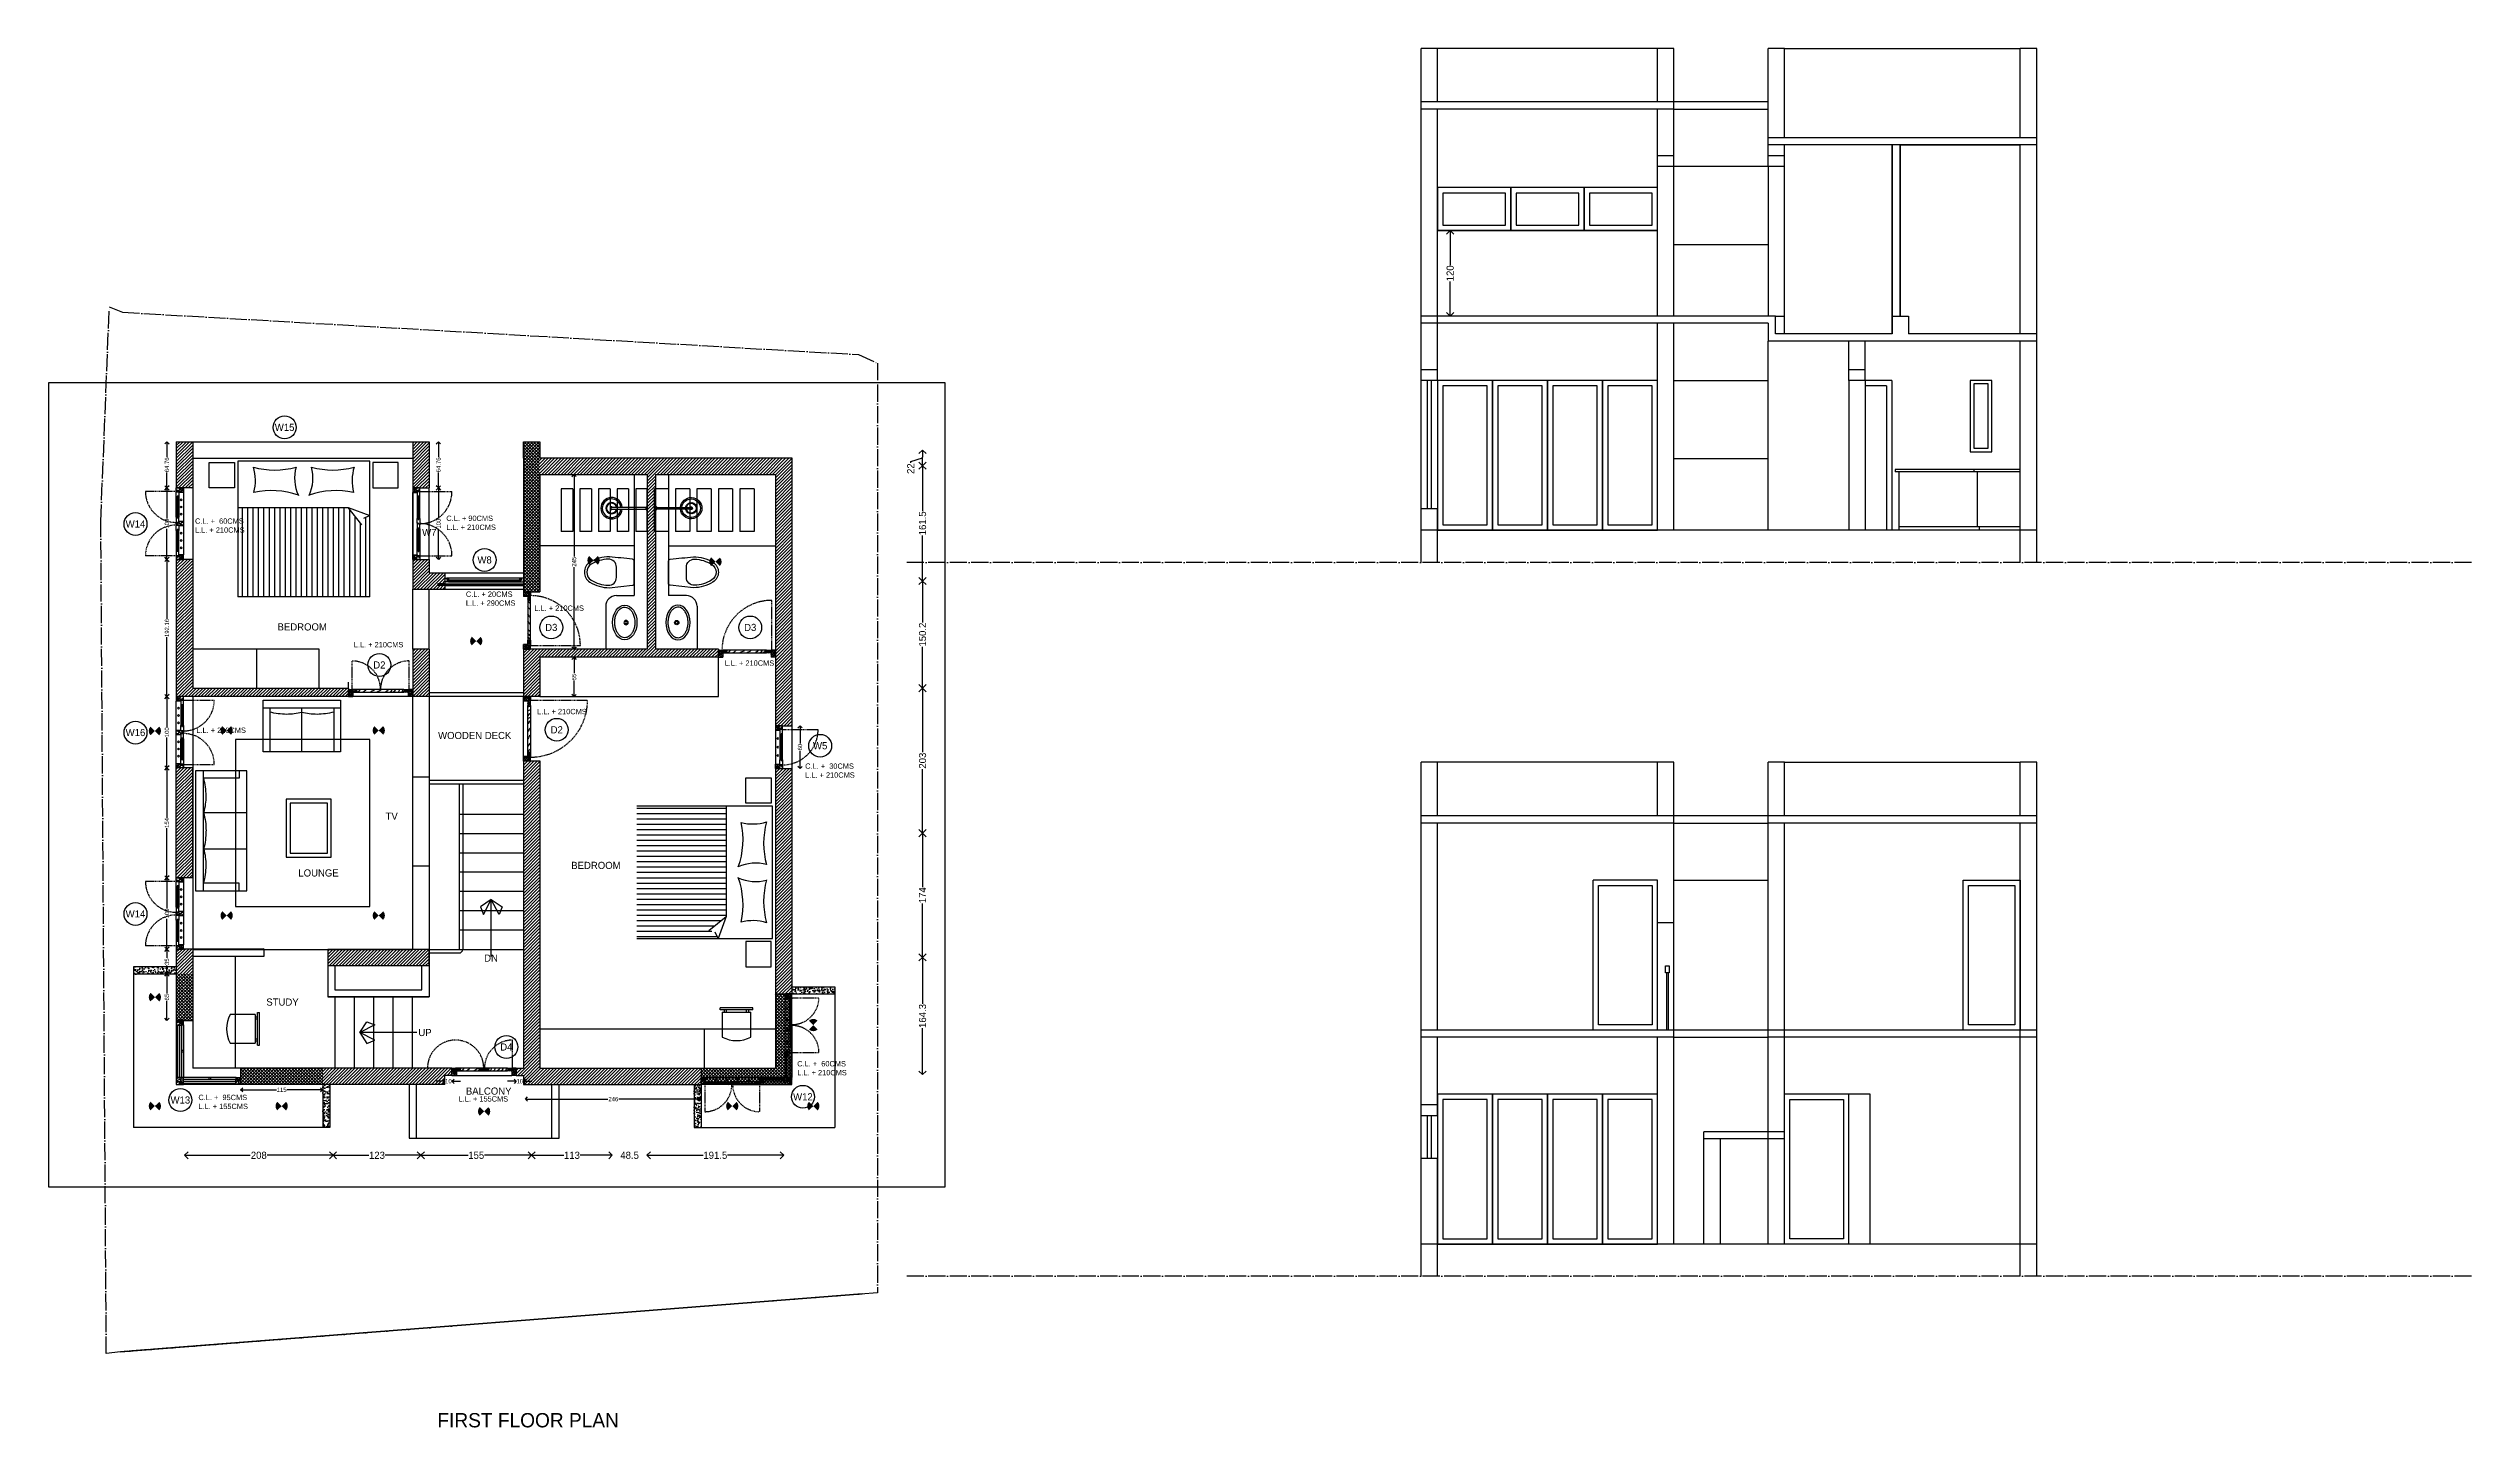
# Model space of a CAD drawing. Header units: metres. Extents: x -16 to 65907, y -5261 to 15511.
# Drawn here: x 17660 to 21053, y 6010 to 7942 of the extents above; entities that cross this region are included whole.
import ezdxf

# ---------------------------------------------------------------- set-up
doc = ezdxf.new("R2010")
doc.units = ezdxf.units.M
doc.header["$PDMODE"] = 67
doc.header["$PDSIZE"] = -5
for name, pattern in [('ACAD_ISO03W100', [30, 12, -18]), ('ACAD_ISO04W100', [30, 24, -3, 0, -3]), ('DASHED', [19.05, 12.7, -6.35])]:
    doc.linetypes.add(name, pattern=pattern)
doc.layers.get('0').update_dxf_attribs({"color": 6})
for name, color, linetype in [('BC-BOUNDARY', 3, 'ACAD_ISO04W100'), ('BC-CILL', 23, 'Continuous'), ('BC-DIMENSION', 8, 'Continuous'), ('BC-ELEC_FIT', 10, 'Continuous'), ('BC-FURNITURE', 5, 'Continuous'), ('BC-GREYCOLOR', 8, 'Continuous'), ('BC-HATCH', 8, 'Continuous'), ('BC-JOINERY', 93, 'Continuous'), ('BC-PLUMB-FIXTURE', 118, 'Continuous'), ('BC-TEXT', 7, 'Continuous'), ('BC-WALLS', 1, 'Continuous'), ('BC-WHITECOLOR', 7, 'Continuous')]:
    doc.layers.add(name, color=color, linetype=linetype)
doc.layers.get('BC-ELEC_FIT').off()
doc.styles.add('BC-1IN10-3', font='FreeSans.ttf', dxfattribs={"height": 6})
doc.styles.add('BC-1IN50-1', font='FreeSans.ttf', dxfattribs={"height": 10})
doc.styles.get("Standard").update_dxf_attribs({"font": 'FreeSans.ttf'})
doc.dimstyles.new('BC-1IN10-3', dxfattribs={"dimtxt": 6, "dimasz": 6, "dimexe": 0.18, "dimexo": 0.0625, "dimgap": 1, "dimtad": 0, "dimtoh": 1, "dimzin": 12, "dimdsep": 46, "dimtxsty": 'BC-1IN10-3', "dimblk": 'OPEN90', "dimcen": 0.09, "dimse1": 1, "dimse2": 1, "dimclrd": 256, "dimclre": 256, "dimclrt": 7, "dimadec": 0, "dimazin": 0, "dimtfac": 1, "dimtdec": 1, "dimtofl": 0, "dimtmove": 1, "dimatfit": 3, "dimldrblk": 'OPEN90', "dimfxl": 0, "dimtolj": 1, "dimtzin": 0, "dimlwd": -3, "dimarcsym": 0})
doc.dimstyles.new('BC-1IN50-1', dxfattribs={"dimtxt": 10, "dimasz": 10, "dimexe": 0.18, "dimexo": 0.0625, "dimgap": 1, "dimtad": 0, "dimdec": 1, "dimzin": 12, "dimdsep": 46, "dimtxsty": 'BC-1IN50-1', "dimblk": 'OPEN90', "dimcen": 0.09, "dimse1": 1, "dimse2": 1, "dimclrd": 8, "dimclre": 256, "dimclrt": 7, "dimadec": 0, "dimazin": 0, "dimtfac": 1, "dimtdec": 0, "dimtofl": 0, "dimtmove": 1, "dimatfit": 3, "dimfxl": 0, "dimtolj": 1, "dimtzin": 0, "dimlwd": -3, "dimarcsym": 0})
pattern_1 = [(45, (-1743.164, 9158.644), (-2.24506403, 2.24506403), [])]
pattern_2 = [(50, (-1743.164, 9158.644), (9.1092334, -0.7969543), [0.9525, -10.4775]), (355, (-1743.164, 9158.644), (-1.7621413, 9.552832), [0.762, -8.382]), (100.451, (-1742.405, 9158.578), (7.347125, 8.7558344), [0.8095, -8.9045]), (46.1842, (-1743.164, 9161.184), (13.553952, -2.1021164), [1.42875, -15.71625]), (96.6356, (-1742.035, 9161.009), (11.870212, 12.371278), [1.21425, -13.35675]), (351.184, (-1743.164, 9161.184), (11.87023, 12.371256), [1.143, -12.573]), (21, (-1741.894, 9160.549), (7.580744, -5.113276), [0.9525, -10.4775]), (326, (-1741.894, 9160.549), (3.0901014, 9.2093983), [0.762, -8.382]), (71.4514, (-1741.262, 9160.123), (10.6708245, 4.096143), [0.8095, -8.9045]), (37.5, (-1743.164, 9158.644), (0.15443016, 4.22775194), [0, -8.2804, 0, -8.509, 0, -8.41375]), (7.5, (-1743.164, 9158.644), (3.3409831, 5.0090287), [0, -4.8514, 0, -8.0899, 0, -3.20675]), (327.5, (-1745.996, 9158.644), (6.77952976, -0.2864372), [0, -3.175, 0, -9.906, 0, -13.1445]), (317.5, (-1747.266, 9158.644), (7.406459, 1.2713246), [0, -4.1275, 0, -6.5786, 0, -9.3345])]
pattern_3 = [(45, (-1743.164, 9158.644), (-2.24506403, 2.24506403), []), (135, (-1743.164, 9158.644), (-2.24506403, -2.24506403), [])]

msp = doc.modelspace()

# ---------------------------------------------------------------- texts
at = {"layer": 'BC-TEXT', "style": 'BC-1IN50-1'}
for s, insert, char_height, width, attachment_point in [('{\\C7;W15}', (17990.864, 7411.303), 10, 33.3881, 5), ('{\\C7;W14}', (17782.025, 7275.9), 10, 33.3881, 5), ('{\\fUbuntu|b0|i0|c0|p34;\\C7;C.L. +  60CMS}\\P{\\fUbuntu|b0|i0|c0|p34;\\C7;L.L. + 210CMS}', (17865.422, 7273.727), 7.5, 105.17023, 4), ('{\\C7;W7}', (18193.448, 7263.974), 10, 33.3881, 5), ('{\\fUbuntu|b0|i0|c0|p34;\\C7;C.L. + 90CMS}\\P{\\fUbuntu|b0|i0|c0|p34;\\C7;L.L. + 210CMS}', (18217.335, 7277.603), 7.5, 105.17023, 4), ('{\\C7;W8}', (18270.895, 7225.547), 10, 33.3881, 5), ('{\\fUbuntu|b0|i0|c0|p34;\\C7;C.L. + 20CMS}\\P{\\fUbuntu|b0|i0|c0|p34;\\C7;L.L. + 290CMS}', (18244.699, 7171.35), 7.5, 105.17023, 4), ('{\\fUbuntu|b0|i0|c0|p34;\\C7;L.L. + 210CMS}', (18340.667, 7157.989), 7.5, 105.17023, 4), ('{\\fUbuntu|b0|i0|c0|p34;{\\C7;BEDROOM}}', (18015.502, 7131.73), 10, 156.4473, 5), ('{\\C7;D3}', (18364.283, 7131.02), 10, 33.3881, 5), ('{\\C7;D3}', (18642.873, 7131.02), 10, 33.3881, 5), ('{\\fUbuntu|b0|i0|c0|p34;\\C7;L.L. + 210CMS}', (18087.763, 7106.84), 7.5, 105.17023, 4), ('{\\C7;D2}', (18123.544, 7078.508), 10, 33.3881, 5), ('{\\fUbuntu|b0|i0|c0|p34;\\C7;L.L. + 210CMS}', (18607.066, 7081.073), 7.5, 105.17023, 4), ('{\\fUbuntu|b0|i0|c0|p34;\\C7;L.L. + 210CMS}', (17867.311, 6986.978), 7.5, 105.17023, 4), ('{\\fUbuntu|b0|i0|c0|p34;\\C7;L.L. + 210CMS}', (18344.547, 7013.172), 7.5, 105.17023, 4), ('{\\C7;D2}', (18371.909, 6987.675), 10, 33.3881, 5), ('{\\C7;W16}', (17782.025, 6983.736), 10, 33.3881, 5), ('{\\fUbuntu|b0|i0|c0|p34;\\C7;WOODEN DECK}', (18257.053, 6979.631), 10, 156.4473, 5), ('{\\C7;W5}', (18740.838, 6965.271), 10, 33.3881, 5), ('{\\fUbuntu|b0|i0|c0|p34;\\C7;C.L. +  30CMS}\\P{\\fUbuntu|b0|i0|c0|p34;\\C7;L.L. + 210CMS}', (18719.835, 6930.454), 7.5, 105.17023, 4), ('{\\fUbuntu|b0|i0|c0|p34;{\\C7;TV}}', (18140.791, 6866.729), 10, 156.4473, 5), ('{\\fUbuntu|b0|i0|c0|p34;{\\C7;LOUNGE}}', (18038.352, 6787.078), 10, 156.4473, 5), ('{\\fUbuntu|b0|i0|c0|p34;{\\C7;BEDROOM}}', (18426.805, 6797.664), 10, 156.4473, 5), ('{\\C7;W14}', (17782.025, 6729.736), 10, 33.3881, 5), ('{\\fUbuntu|b0|i0|c0|p34;{\\C7;DN}}', (18279.896, 6667.833), 10, 156.4473, 5), ('{\\fUbuntu|b0|i0|c0|p34;{\\C7;STUDY}}', (17987.922, 6606.208), 10, 156.4473, 5), ('{\\fUbuntu|b0|i0|c0|p34;{\\C7;UP}}', (18187.432, 6563.551), 10, 156.4473, 5), ('{\\C7;D4}', (18301.406, 6543.333), 10, 33.3881, 5), ('{\\fUbuntu|b0|i0|c0|p34;\\C7;C.L. +  60CMS}\\P{\\fUbuntu|b0|i0|c0|p34;\\C7;L.L. + 210CMS}', (18708.687, 6513.577), 7.5, 105.17023, 4), ('{\\fUbuntu|b0|i0|c0|p34;{\\C7;BALCONY}}', (18276.64, 6481.497), 10, 156.4473, 5), ('{\\C7;W13}', (17844.88, 6468.993), 10, 33.3881, 5), ('{\\fUbuntu|b0|i0|c0|p34;\\C7;C.L. +  95CMS}\\P{\\fUbuntu|b0|i0|c0|p34;\\C7;L.L. + 155CMS}', (17870.136, 6466.388), 7.5, 105.17023, 4), ('{\\fUbuntu|b0|i0|c0|p34;\\C7;L.L. + 155CMS}', (18234.498, 6470.596), 7.5, 105.17023, 4), ('{\\C7;W12}', (18716.679, 6473.617), 10, 33.3881, 5)]:
    msp.add_mtext(s, dxfattribs=dict(at, insert=insert, char_height=char_height, width=width, attachment_point=attachment_point))
at = {"layer": 'BC-TEXT', "insert": (18204.792, 6030.532), "char_height": 20, "width": 260.91664, "attachment_point": 1}
msp.add_mtext('{\\fUbuntu|b0|i0|c0|p34;{\\C7;FIRST FLOOR PLAN}}', dxfattribs=at)

# ---------------------------------------------------------------- blocks, each defined once
blk = doc.blocks.new('_OPEN90')
at = {"color": 0, "linetype": 'ByBlock'}
for p, q in [((0, 0), (-1, 0)), ((-0.5, 0.5), (0, 0)), ((0, 0), (-0.5, -0.5))]:
    blk.add_line(p, q, dxfattribs=at)
blk = doc.blocks.new('*D777')
at = {"layer": 'BC-DIMENSION', "color": 8, "lineweight": -3}
for p, q in [((19623, 7677.1), (19623, 7638.5)), ((19623, 7577.1), (19623, 7615.7))]:
    blk.add_line(p, q, dxfattribs=at)
at = {"layer": 'Defpoints', "color": 0}
for p in [(19605.4, 7687.1), (19605.4, 7567.1), (19623, 7567.1)]:
    blk.add_point(p, dxfattribs=at)
at = {"layer": 'BC-DIMENSION', "color": 8, "lineweight": -3, "xscale": 10, "yscale": 10, "zscale": 10}
for p, rotation in [((19623, 7687.1), 90), ((19623, 7567.1), 270)]:
    blk.add_blockref('_OPEN90', p, dxfattribs=dict(at, rotation=rotation))
at = {"layer": 'BC-DIMENSION', "color": 7, "insert": (19623, 7627.1), "char_height": 10, "attachment_point": 5, "rotation": 90, "style": 'BC-1IN50-1'}
blk.add_mtext('\\A1;120', dxfattribs=at)
blk = doc.blocks.new('A$C1802797060')
h = blk.add_hatch()
h.set_pattern_fill('ANSI31', color=256, scale=60, angle=315, style=0)
h.set_pattern_definition([(0, (-91.719, -51.977), (2e-15, 7.5), [])])
h.paths.add_polyline_path([(125.3, 224.8), (0, 224.8), (0, 39.8), (114, 39.8), (110, 48.5), (101.1, 50.9), (125.3, 70.3)])
at = {"layer": 'BC-FURNITURE'}
for p, q in [((190, 224.8), (0, 224.8)), ((125.3, 224.8), (125.3, 70.3)), ((190, 39.8), (190, 224.8)), ((101.1, 50.9), (125.3, 70.3)), ((125.3, 70.3), (114, 39.8)), ((0, 39.8), (190, 39.8)), ((114, 39.8), (110, 48.5))]:
    blk.add_line(p, q, dxfattribs=at)
for points in [[(152.8, 264.7), (188.3, 264.6), (188.3, 229.1), (152.7, 229.1)], [(152.8, 0), (188.3, 0), (188.3, 35.6), (152.7, 35.5)]]:
    blk.add_lwpolyline(points, close=True, dxfattribs=at)
for centre, radius, start, end in [((35.1, 178.1), 113.8, 340.3798, 12.1998), ((162.6, 265.9), 65.9, 255.6575, 286.9499), ((288.6, 173), 110.9, 164.3673, 195.6765), ((166.4, 88), 57.2, 74.3325, 114.9851), ((35.1, 86.6), 113.8, 347.8002, 19.6202), ((166.4, 176.6), 57.2, 245.0149, 285.6675), ((288.6, 91.6), 110.9, 164.3235, 195.6327), ((162.6, -1.3), 65.9, 73.0501, 104.3425)]:
    blk.add_arc(centre, radius, start, end, dxfattribs=at)
blk = doc.blocks.new('A$C3F5645BB')
at = {"layer": 'BC-FURNITURE'}
for p, q in [((0, 35), (0, 0)), ((45, 35), (0, 35)), ((42, 32), (3, 32)), ((3, 32), (3, 3)), ((42, 3), (42, 32)), ((45, 0), (45, 35)), ((0, 0), (45, 0)), ((3, 3), (42, 3))]:
    blk.add_line(p, q, dxfattribs=at)
blk = doc.blocks.new('A$C6D444076')
at = {"layer": 'BC-FURNITURE'}
for p, q in [((0.2, 0.4), (0.2, 72.4)), ((0.2, 72.4), (168.3, 72.4)), ((168.3, 72.4), (168.3, 0.4)), ((168.1, 61.4), (0, 61.4)), ((10.7, 11.2), (10.7, 61.4)), ((58.7, 61), (58.7, 0)), ((109.8, 61), (109.8, 0)), ((157.8, 11.2), (157.8, 61.4)), ((0.2, 11.2), (10.7, 11.2)), ((168.3, 0.4), (0.2, 0.4)), ((168.3, 11.2), (157.8, 11.2))]:
    blk.add_line(p, q, dxfattribs=at)
for centre, radius, start, end in [((36.2, 156.6), 98.6, 255, 269.5453), ((36.1, 145.4), 87.4, 269.5453, 285), ((85.1, 159.6), 101.9, 255, 269.7526), ((85.1, 153.2), 95.4, 269.7526, 285), ((132.4, 145.4), 87.4, 255, 270.4547), ((132.3, 156.6), 98.6, 270.4547, 285)]:
    blk.add_arc(centre, radius, start, end, dxfattribs=at)
blk = doc.blocks.new('A$C08834721')
at = {"layer": 'BC-FURNITURE'}
for p, q in [((72.1, 108.4), (0, 108.4)), ((0, 108.4), (0, 0)), ((11.1, 0.4), (11.1, 108)), ((72.1, 0), (72.1, 108.4)), ((11.1, 98.9), (72.1, 98.9)), ((11.4, 54.4), (71.8, 54.4)), ((11.1, 9.5), (72.1, 9.5)), ((0, 0), (72.1, 0))]:
    blk.add_line(p, q, dxfattribs=at)
for centre, radius, start, end in [((-75, 74.4), 94.7, 0.674, 15), ((-59.5, 74.6), 79.2, 345, 0.674), ((-59.5, 33.8), 79.2, 359.326, 15), ((-75, 34), 94.7, 345, 359.326)]:
    blk.add_arc(centre, radius, start, end, dxfattribs=at)
blk = doc.blocks.new('chair- 1')
at = {"layer": 'BC-FURNITURE'}
for p, q in [((119.5, -460.5), (73.5, -460.5)), ((73.5, -463.5), (73.5, -460.5)), ((119.5, -463.5), (73.5, -463.5)), ((76.5, -466.5), (76.5, -501.5)), ((76.5, -466.5), (116.5, -466.5)), ((79.5, -466.5), (79.5, -463.5)), ((82.5, -466.5), (82.5, -463.5)), ((110.5, -466.5), (110.5, -463.5)), ((113.5, -466.5), (113.5, -463.5)), ((116.5, -501.5), (116.5, -466.5)), ((119.5, -463.5), (119.5, -460.5))]:
    blk.add_line(p, q, dxfattribs=at)
blk.add_arc((96.5, -464), 42.5, 241.9275, 298.0725, dxfattribs=at)
blk = doc.blocks.new('BC-SHOWER')
for p in [(-12, -15), (12, -15)]:
    blk.add_line(p, (0, -15))
for points in [[(0, 0), (-30, 0)], [(0, 0), (30, 0)], [(-30, -4), (0, -4)], [(-28, -5), (0, -5)], [(30, -4), (0, -4)], [(28, -5), (0, -5)]]:
    blk.add_lwpolyline(points)
for points in [[(-30, 0), (-30, -4, 0.347987), (-29, -5), (-28, -5, 0.2725), (-12, -15, 6.671192)], [(30, 0), (30, -4, -0.347987), (29, -5), (28, -5, -0.2725), (12, -15, -6.671192)], [(-12, -15), (-12, -500, 1), (12, -500), (12, -15)]]:
    blk.add_lwpolyline(points, format="xyb")
for radius, start, end in [(150, 94.703, 85.297), (130, 95.4289, 84.5711), (79.1, 100.1897, 79.8103), (69.1, 100.1897, 79.8103), (19.1, 130.087, 49.9128)]:
    blk.add_arc((0, -500), radius, start, end)
blk = doc.blocks.new('BC-WC')
at = {"linetype": 'ByBlock'}
for points in [[(193, 400), (462, 520, -0.384412), (494, 510), (634, 267, -0.383904), (627, 235, -0.001434), (389, 63, -0.140641), (141, 0, -0.259738), (18, 74, -0.259738), (16, 217, -0.139471)], [(336, 332), (401, 220, -0.422961), (362, 82, -0.13189), (142, 30, -0.259738), (44, 89, -0.259738), (42, 203, -0.13189), (197, 367, -0.422961)]]:
    blk.add_lwpolyline(points, format="xyb", close=True, dxfattribs=at)
blk.add_arc((375, 83), 25, 299.84, 305.7189, dxfattribs=at)
blk = doc.blocks.new('BC-WASH-COUNTER')
for radius in [2.5, 1.47]:
    blk.add_circle((20.1, 15.7), radius)
at = {"extrusion": (0, 0, -1)}
blk.add_ellipse((20.2, 14.2), major_axis=(-20.3, 0), ratio=0.7, start_param=3.141593, end_param=9.424778, dxfattribs=at)
blk.add_open_spline([(38.1, 14.2), (38.1, 13.3), (37.9, 12.3), (37.2, 10.5), (36.7, 9.6), (35.2, 7.8), (34.3, 7), (32.2, 5.4), (31, 4.8), (28.2, 3.7), (26.8, 3.2), (23.7, 2.6), (22.1, 2.4), (18.9, 2.4), (17.3, 2.5), (14.2, 3.1), (12.7, 3.5), (9.9, 4.6), (8.7, 5.2), (6.4, 6.7), (5.5, 7.5), (4, 9.3), (3.4, 10.2), (2.6, 12), (2.4, 13), (2.4, 14.8), (2.5, 15.7), (3.1, 17.6), (3.6, 18.5), (5, 20.3), (5.8, 21.1), (7.9, 22.7), (9.1, 23.4), (11.7, 24.6), (13.2, 25), (16.2, 25.7), (17.8, 25.9), (21, 26), (22.7, 25.9), (25.8, 25.4), (27.3, 25), (30.1, 24), (31.4, 23.4), (33.7, 21.9), (34.7, 21.1), (36.2, 19.4), (36.9, 18.5), (37.7, 16.6), (38, 15.7), (38.1, 14.6), (38.1, 14.4), (38.1, 14.2)], degree=3, knots=[0, 0, 0, 0, 0.25944, 0.25944, 0.518879, 0.518879, 0.778319, 0.778319, 1.037759, 1.037759, 1.297198, 1.297198, 1.556638, 1.556638, 1.816078, 1.816078, 2.075517, 2.075517, 2.334957, 2.334957, 2.594397, 2.594397, 2.853836, 2.853836, 3.113276, 3.113276, 3.372716, 3.372716, 3.632155, 3.632155, 3.891595, 3.891595, 4.151035, 4.151035, 4.410474, 4.410474, 4.669914, 4.669914, 4.929354, 4.929354, 5.188793, 5.188793, 5.448233, 5.448233, 5.707673, 5.707673, 5.967112, 5.967112, 6.226552, 6.226552, 6.283185, 6.283185, 6.283185, 6.283185])
blk = doc.blocks.new('BC-JN-FRAME-SIDE')
at = {"layer": 'BC-HATCH'}
for points in [[(0, -3.9), (-1.1, -2.3), (-2.7, -0.1), (-4.2, 3), (-5, 4.5)], [(0, -5), (-1.6, -3.7), (-4.4, -1.8), (-5.8, -0.7), (-6.2, -0.7)]]:
    blk.add_lwpolyline(points, dxfattribs=at)
for centre, radius, start, end in [((10.7, -4.4), 15.9, 143.8447, 182.1637), ((6, -5.2), 9.31, 129.9112, 178.7469), ((2.6, -5.7), 4.3, 128.027, 170.1852)]:
    blk.add_arc(centre, radius, start, end, dxfattribs=at)
at = {"layer": 'BC-JOINERY'}
for p, q in [((-6.2, -5), (-6.2, 1.2)), ((-6.2, 1.2), (-5, 1.2)), ((-5, 1.2), (-5, 5)), ((-5, 5), (0, 5)), ((0, 5), (0, -5)), ((0, -5), (-6.2, -5))]:
    blk.add_line(p, q, dxfattribs=at)
blk = doc.blocks.new('BC-JN-FRAME-CENTER')
at = {"layer": 'BC-GREYCOLOR'}
for points, knots in [([(2.8, 6.2), (2.6, 5.8), (1.3, 3.7), (-1.1, 2.9), (-3.1, 2.3)], [3.454414, 3.454414, 3.454414, 3.454414, 5.128883, 10.935535, 10.935535, 10.935535, 10.935535]), ([(-3.1, 3.9), (-2.8, 3.2), (-2.2, 1.9), (-1.6, 0.6), (-1.4, 0)], [6.415351, 6.415351, 6.415351, 6.415351, 8.781453, 10.647667, 10.647667, 10.647667, 10.647667]), ([(0.6, 10), (0.4, 9.2), (0, 7.7), (-1.2, 6.8), (-1.9, 6.5)], [1.300718, 1.300718, 1.300718, 1.300718, 3.723135, 5.971251, 5.971251, 5.971251, 5.971251]), ([(-1.9, 8.8), (-1.4, 7.5), (-0.2, 4.4), (1.4, 1.6), (2.3, 0)], [2.093684, 2.093684, 2.093684, 2.093684, 6.327699, 11.827223, 11.827223, 11.827223, 11.827223]), ([(-0.8, 10), (-0.2, 9.3), (0.7, 8.3), (1.6, 7.3), (1.9, 7)], [1.597578, 1.597578, 1.597578, 1.597578, 4.333948, 5.589722, 5.589722, 5.589722, 5.589722])]:
    blk.add_open_spline(points, degree=3, knots=knots, dxfattribs=at)
for points in [[(-2.4, 6.2), (-2.6, 6.2), (-2.9, 6.1), (-3.1, 6)], [(1.9, 0), (2.4, 0.4), (2.8, 0.8), (3.1, 1.3)], [(2.6, 6.2), (2.8, 6.1), (3, 5.9), (3.1, 5.8)]]:
    blk.add_open_spline(points, degree=3, dxfattribs=at)
at = {"layer": 'BC-JOINERY'}
for p, q in [((-3.1, 0), (-3.1, 6.2)), ((-3.1, 6.2), (-1.9, 6.2)), ((-3.1, 0), (3.1, 0)), ((-1.9, 6.2), (-1.9, 10)), ((1.9, 10), (-1.9, 10)), ((1.9, 6.2), (1.9, 10)), ((3.1, 6.2), (1.9, 6.2)), ((3.1, 0), (3.1, 6.2)), ((3.1, 6.2), (3.1, 6.2)), ((3.1, 6.2), (3.1, 6.2))]:
    blk.add_line(p, q, dxfattribs=at)
blk = doc.blocks.new('*D2200')
at = {"layer": 'BC-DIMENSION', "color": 8, "linetype": 'Continuous', "lineweight": -3}
for p, q in [((18884.2, 6658.9), (18884.2, 6603.7)), ((18884.2, 6514.6), (18884.2, 6569.8))]:
    blk.add_line(p, q, dxfattribs=at)
at = {"layer": 'Defpoints', "color": 0}
for p in [(18884.2, 6668.9), (18891.7, 6668.9), (18891.7, 6504.6)]:
    blk.add_point(p, dxfattribs=at)
at = {"layer": 'BC-DIMENSION', "color": 8, "lineweight": -3, "xscale": 10, "yscale": 10, "zscale": 10}
for p, rotation in [((18884.2, 6668.9), 90), ((18884.2, 6504.6), 270)]:
    blk.add_blockref('_OPEN90', p, dxfattribs=dict(at, rotation=rotation))
at = {"layer": 'BC-DIMENSION', "color": 7, "insert": (18884.2, 6586.8), "char_height": 10, "attachment_point": 5, "rotation": 90, "style": 'BC-1IN50-1'}
blk.add_mtext('\\A1;164.3', dxfattribs=at)
blk = doc.blocks.new('*D2201')
at = {"layer": 'BC-DIMENSION', "color": 8, "linetype": 'Continuous', "lineweight": -3}
for p, q in [((18884.2, 6832.9), (18884.2, 6767.4)), ((18884.2, 6678.9), (18884.2, 6744.4))]:
    blk.add_line(p, q, dxfattribs=at)
at = {"layer": 'Defpoints', "color": 0}
for p in [(18884.2, 6842.9), (18891.7, 6842.9), (18891.7, 6668.9)]:
    blk.add_point(p, dxfattribs=at)
at = {"layer": 'BC-DIMENSION', "color": 8, "lineweight": -3, "xscale": 10, "yscale": 10, "zscale": 10}
for p, rotation in [((18884.2, 6842.9), 90), ((18884.2, 6668.9), 270)]:
    blk.add_blockref('_OPEN90', p, dxfattribs=dict(at, rotation=rotation))
at = {"layer": 'BC-DIMENSION', "color": 7, "insert": (18884.2, 6755.9), "char_height": 10, "attachment_point": 5, "rotation": 90, "style": 'BC-1IN50-1'}
blk.add_mtext('\\A1;174', dxfattribs=at)
blk = doc.blocks.new('*D2202')
at = {"layer": 'BC-DIMENSION', "color": 8, "linetype": 'Continuous', "lineweight": -3}
for p, q in [((18884.2, 7035.9), (18884.2, 6956.3)), ((18884.2, 6852.9), (18884.2, 6932.6))]:
    blk.add_line(p, q, dxfattribs=at)
at = {"layer": 'Defpoints', "color": 0}
for p in [(18884.2, 7045.9), (18891.7, 7045.9), (18891.7, 6842.9)]:
    blk.add_point(p, dxfattribs=at)
at = {"layer": 'BC-DIMENSION', "color": 8, "lineweight": -3, "xscale": 10, "yscale": 10, "zscale": 10}
for p, rotation in [((18884.2, 7045.9), 90), ((18884.2, 6842.9), 270)]:
    blk.add_blockref('_OPEN90', p, dxfattribs=dict(at, rotation=rotation))
at = {"layer": 'BC-DIMENSION', "color": 7, "insert": (18884.2, 6944.4), "char_height": 10, "attachment_point": 5, "rotation": 90, "style": 'BC-1IN50-1'}
blk.add_mtext('\\A1;203', dxfattribs=at)
blk = doc.blocks.new('*D2203')
at = {"layer": 'BC-DIMENSION', "color": 8, "linetype": 'Continuous', "lineweight": -3}
for p, q in [((18884.2, 7186.1), (18884.2, 7138)), ((18884.2, 7055.9), (18884.2, 7104.1))]:
    blk.add_line(p, q, dxfattribs=at)
at = {"layer": 'Defpoints', "color": 0}
for p in [(18884.2, 7196.1), (18891.7, 7196.1), (18891.7, 7045.9)]:
    blk.add_point(p, dxfattribs=at)
at = {"layer": 'BC-DIMENSION', "color": 8, "lineweight": -3, "xscale": 10, "yscale": 10, "zscale": 10}
for p, rotation in [((18884.2, 7196.1), 90), ((18884.2, 7045.9), 270)]:
    blk.add_blockref('_OPEN90', p, dxfattribs=dict(at, rotation=rotation))
at = {"layer": 'BC-DIMENSION', "color": 7, "insert": (18884.2, 7121), "char_height": 10, "attachment_point": 5, "rotation": 90, "style": 'BC-1IN50-1'}
blk.add_mtext('\\A1;150.2', dxfattribs=at)
blk = doc.blocks.new('*D2204')
at = {"layer": 'BC-DIMENSION', "color": 8, "linetype": 'Continuous', "lineweight": -3}
for p, q in [((18884.2, 7347.6), (18884.2, 7293.8)), ((18884.2, 7206.1), (18884.2, 7259.9))]:
    blk.add_line(p, q, dxfattribs=at)
at = {"layer": 'Defpoints', "color": 0}
for p in [(18884.2, 7357.6), (18891.7, 7357.6), (18891.7, 7196.1)]:
    blk.add_point(p, dxfattribs=at)
at = {"layer": 'BC-DIMENSION', "color": 8, "lineweight": -3, "xscale": 10, "yscale": 10, "zscale": 10}
for p, rotation in [((18884.2, 7357.6), 90), ((18884.2, 7196.1), 270)]:
    blk.add_blockref('_OPEN90', p, dxfattribs=dict(at, rotation=rotation))
at = {"layer": 'BC-DIMENSION', "color": 7, "insert": (18884.2, 7276.9), "char_height": 10, "attachment_point": 5, "rotation": 90, "style": 'BC-1IN50-1'}
blk.add_mtext('\\A1;161.5', dxfattribs=at)
blk = doc.blocks.new('*D2205')
at = {"layer": 'BC-DIMENSION', "color": 8, "linetype": 'Continuous', "lineweight": -3}
for p, q in [((18867.6, 7363.6), (18884.2, 7368.6)), ((18867.6, 7361.6), (18867.6, 7363.6)), ((18884.2, 7367.6), (18884.2, 7369.6))]:
    blk.add_line(p, q, dxfattribs=at)
at = {"layer": 'Defpoints', "color": 0}
for p in [(18884.2, 7379.6), (18891.7, 7379.6), (18891.7, 7357.6)]:
    blk.add_point(p, dxfattribs=at)
at = {"layer": 'BC-DIMENSION', "color": 8, "lineweight": -3, "xscale": 10, "yscale": 10, "zscale": 10}
for p, rotation in [((18884.2, 7379.6), 90), ((18884.2, 7357.6), 270)]:
    blk.add_blockref('_OPEN90', p, dxfattribs=dict(at, rotation=rotation))
at = {"layer": 'BC-DIMENSION', "color": 7, "insert": (18867.6, 7353.5), "char_height": 10, "attachment_point": 5, "rotation": 90, "style": 'BC-1IN50-1'}
blk.add_mtext('\\A1;22', dxfattribs=at)
blk = doc.blocks.new('*D2206')
at = {"layer": 'BC-DIMENSION', "color": 8, "linetype": 'Continuous', "lineweight": -3}
for p, q in [((17860.7, 6391.6), (17942.8, 6391.6)), ((18048.7, 6391.6), (17966.6, 6391.6))]:
    blk.add_line(p, q, dxfattribs=at)
at = {"layer": 'Defpoints', "color": 0}
for p in [(18058.7, 6391.6), (17850.7, 6369.9), (18058.7, 6369.9)]:
    blk.add_point(p, dxfattribs=at)
at = {"layer": 'BC-DIMENSION', "color": 8, "lineweight": -3, "xscale": 10, "yscale": 10, "zscale": 10, "rotation": 180}
blk.add_blockref('_OPEN90', (17850.7, 6391.6), dxfattribs=at)
at = {"layer": 'BC-DIMENSION', "color": 8, "lineweight": -3, "xscale": 10, "yscale": 10, "zscale": 10}
blk.add_blockref('_OPEN90', (18058.7, 6391.6), dxfattribs=at)
at = {"layer": 'BC-DIMENSION', "color": 7, "insert": (17954.7, 6391.6), "char_height": 10, "attachment_point": 5, "style": 'BC-1IN50-1'}
blk.add_mtext('\\A1;208', dxfattribs=at)
blk = doc.blocks.new('*D2207')
at = {"layer": 'BC-DIMENSION', "color": 8, "linetype": 'Continuous', "lineweight": -3}
for p, q in [((18068.7, 6391.6), (18108.8, 6391.6)), ((18171.7, 6391.6), (18131.6, 6391.6))]:
    blk.add_line(p, q, dxfattribs=at)
at = {"layer": 'Defpoints', "color": 0}
for p in [(18181.7, 6391.6), (18058.7, 6369.9), (18181.7, 6369.9)]:
    blk.add_point(p, dxfattribs=at)
at = {"layer": 'BC-DIMENSION', "color": 8, "lineweight": -3, "xscale": 10, "yscale": 10, "zscale": 10, "rotation": 180}
blk.add_blockref('_OPEN90', (18058.7, 6391.6), dxfattribs=at)
at = {"layer": 'BC-DIMENSION', "color": 8, "lineweight": -3, "xscale": 10, "yscale": 10, "zscale": 10}
blk.add_blockref('_OPEN90', (18181.7, 6391.6), dxfattribs=at)
at = {"layer": 'BC-DIMENSION', "color": 7, "insert": (18120.2, 6391.6), "char_height": 10, "attachment_point": 5, "style": 'BC-1IN50-1'}
blk.add_mtext('\\A1;123', dxfattribs=at)
blk = doc.blocks.new('*D2208')
at = {"layer": 'BC-DIMENSION', "color": 8, "linetype": 'Continuous', "lineweight": -3}
for p, q in [((18191.7, 6391.6), (18247.8, 6391.6)), ((18326.7, 6391.6), (18270.7, 6391.6))]:
    blk.add_line(p, q, dxfattribs=at)
at = {"layer": 'Defpoints', "color": 0}
for p in [(18336.7, 6391.6), (18181.7, 6369.9), (18336.7, 6369.9)]:
    blk.add_point(p, dxfattribs=at)
at = {"layer": 'BC-DIMENSION', "color": 8, "lineweight": -3, "xscale": 10, "yscale": 10, "zscale": 10, "rotation": 180}
blk.add_blockref('_OPEN90', (18181.7, 6391.6), dxfattribs=at)
at = {"layer": 'BC-DIMENSION', "color": 8, "lineweight": -3, "xscale": 10, "yscale": 10, "zscale": 10}
blk.add_blockref('_OPEN90', (18336.7, 6391.6), dxfattribs=at)
at = {"layer": 'BC-DIMENSION', "color": 7, "insert": (18259.2, 6391.6), "char_height": 10, "attachment_point": 5, "style": 'BC-1IN50-1'}
blk.add_mtext('\\A1;155', dxfattribs=at)
blk = doc.blocks.new('*D2209')
at = {"layer": 'BC-DIMENSION', "color": 8, "linetype": 'Continuous', "lineweight": -3}
for p, q in [((18346.7, 6391.6), (18381.8, 6391.6)), ((18439.7, 6391.6), (18404.6, 6391.6))]:
    blk.add_line(p, q, dxfattribs=at)
at = {"layer": 'Defpoints', "color": 0}
for p in [(18449.7, 6391.6), (18336.7, 6369.9), (18449.7, 6369.9)]:
    blk.add_point(p, dxfattribs=at)
at = {"layer": 'BC-DIMENSION', "color": 8, "lineweight": -3, "xscale": 10, "yscale": 10, "zscale": 10, "rotation": 180}
blk.add_blockref('_OPEN90', (18336.7, 6391.6), dxfattribs=at)
at = {"layer": 'BC-DIMENSION', "color": 8, "lineweight": -3, "xscale": 10, "yscale": 10, "zscale": 10}
blk.add_blockref('_OPEN90', (18449.7, 6391.6), dxfattribs=at)
at = {"layer": 'BC-DIMENSION', "color": 7, "insert": (18393.2, 6391.6), "char_height": 10, "attachment_point": 5, "style": 'BC-1IN50-1'}
blk.add_mtext('\\A1;113', dxfattribs=at)
blk = doc.blocks.new('*D2210')
at = {"layer": 'BC-DIMENSION', "color": 8, "linetype": 'Continuous', "lineweight": -3}
for p, q in [((18439.7, 6391.6), (18429.7, 6391.6)), ((18508.2, 6391.6), (18518.2, 6391.6))]:
    blk.add_line(p, q, dxfattribs=at)
at = {"layer": 'Defpoints', "color": 0}
for p in [(18498.2, 6391.6), (18449.7, 6369.9), (18498.2, 6369.9)]:
    blk.add_point(p, dxfattribs=at)
at = {"layer": 'BC-DIMENSION', "color": 8, "lineweight": -3, "xscale": 10, "yscale": 10, "zscale": 10}
blk.add_blockref('_OPEN90', (18449.7, 6391.6), dxfattribs=at)
at = {"layer": 'BC-DIMENSION', "color": 8, "lineweight": -3, "xscale": 10, "yscale": 10, "zscale": 10, "rotation": 180}
blk.add_blockref('_OPEN90', (18498.2, 6391.6), dxfattribs=at)
at = {"layer": 'BC-DIMENSION', "color": 7, "insert": (18474, 6391.6), "char_height": 10, "attachment_point": 5, "style": 'BC-1IN50-1'}
blk.add_mtext('\\A1;48.5', dxfattribs=at)
blk = doc.blocks.new('*D2211')
at = {"layer": 'BC-DIMENSION', "color": 8, "linetype": 'Continuous', "lineweight": -3}
for p, q in [((18508.2, 6391.6), (18577, 6391.6)), ((18679.7, 6391.6), (18610.9, 6391.6))]:
    blk.add_line(p, q, dxfattribs=at)
at = {"layer": 'Defpoints', "color": 0}
for p in [(18689.7, 6391.6), (18498.2, 6369.9), (18689.7, 6369.9)]:
    blk.add_point(p, dxfattribs=at)
at = {"layer": 'BC-DIMENSION', "color": 8, "lineweight": -3, "xscale": 10, "yscale": 10, "zscale": 10, "rotation": 180}
blk.add_blockref('_OPEN90', (18498.2, 6391.6), dxfattribs=at)
at = {"layer": 'BC-DIMENSION', "color": 8, "lineweight": -3, "xscale": 10, "yscale": 10, "zscale": 10}
blk.add_blockref('_OPEN90', (18689.7, 6391.6), dxfattribs=at)
at = {"layer": 'BC-DIMENSION', "color": 7, "insert": (18594, 6391.6), "char_height": 10, "attachment_point": 5, "style": 'BC-1IN50-1'}
blk.add_mtext('\\A1;191.5', dxfattribs=at)
blk = doc.blocks.new('*D2212')
at = {"layer": 'BC-DIMENSION', "linetype": 'Continuous', "lineweight": -3}
for p, q in [((17826.1, 6639.6), (17826.1, 6618.3)), ((17826.1, 6586.6), (17826.1, 6607.9))]:
    blk.add_line(p, q, dxfattribs=at)
at = {"layer": 'Defpoints', "color": 0}
for p in [(17826.1, 6645.6), (17839.2, 6645.6), (17839.2, 6580.6)]:
    blk.add_point(p, dxfattribs=at)
at = {"layer": 'BC-DIMENSION', "lineweight": -3, "xscale": 6, "yscale": 6, "zscale": 6}
for p, rotation in [((17826.1, 6645.6), 90), ((17826.1, 6580.6), 270)]:
    blk.add_blockref('_OPEN90', p, dxfattribs=dict(at, rotation=rotation))
at = {"layer": 'BC-DIMENSION', "color": 7, "insert": (17826.1, 6613.1), "char_height": 6, "attachment_point": 5, "rotation": 90, "style": 'BC-1IN10-3'}
blk.add_mtext('\\A1;65', dxfattribs=at)
blk = doc.blocks.new('*D2213')
at = {"layer": 'BC-DIMENSION', "linetype": 'Continuous', "lineweight": -3}
for p, q in [((17826.1, 6674.2), (17826.1, 6668.2)), ((17826.1, 6651.6), (17826.1, 6657.6))]:
    blk.add_line(p, q, dxfattribs=at)
at = {"layer": 'Defpoints', "color": 0}
for p in [(17826.1, 6680.2), (17839.2, 6680.2), (17839.2, 6645.6)]:
    blk.add_point(p, dxfattribs=at)
at = {"layer": 'BC-DIMENSION', "lineweight": -3, "xscale": 6, "yscale": 6, "zscale": 6}
for p, rotation in [((17826.1, 6680.2), 90), ((17826.1, 6645.6), 270)]:
    blk.add_blockref('_OPEN90', p, dxfattribs=dict(at, rotation=rotation))
at = {"layer": 'BC-DIMENSION', "color": 7, "insert": (17826.1, 6662.9), "char_height": 6, "attachment_point": 5, "rotation": 90, "style": 'BC-1IN10-3'}
blk.add_mtext('\\A1;{35}', dxfattribs=at)
blk = doc.blocks.new('*D2214')
at = {"layer": 'BC-DIMENSION', "linetype": 'Continuous', "lineweight": -3}
for p, q in [((17826.1, 6928.2), (17826.1, 6864.5)), ((17826.1, 6786.2), (17826.1, 6849.9))]:
    blk.add_line(p, q, dxfattribs=at)
at = {"layer": 'Defpoints', "color": 0}
for p in [(17826.1, 6934.2), (17839.2, 6934.2), (17839.2, 6780.2)]:
    blk.add_point(p, dxfattribs=at)
at = {"layer": 'BC-DIMENSION', "lineweight": -3, "xscale": 6, "yscale": 6, "zscale": 6}
for p, rotation in [((17826.1, 6934.2), 90), ((17826.1, 6780.2), 270)]:
    blk.add_blockref('_OPEN90', p, dxfattribs=dict(at, rotation=rotation))
at = {"layer": 'BC-DIMENSION', "color": 7, "insert": (17826.1, 6857.2), "char_height": 6, "attachment_point": 5, "rotation": 90, "style": 'BC-1IN10-3'}
blk.add_mtext('\\A1;154', dxfattribs=at)
blk = doc.blocks.new('*D2215')
at = {"layer": 'BC-DIMENSION', "linetype": 'Continuous', "lineweight": -3}
for p, q in [((17826.1, 6774.2), (17826.1, 6737.5)), ((17826.1, 6686.2), (17826.1, 6723))]:
    blk.add_line(p, q, dxfattribs=at)
at = {"layer": 'Defpoints', "color": 0}
for p in [(17826.1, 6780.2), (17839.2, 6780.2), (17839.2, 6680.2)]:
    blk.add_point(p, dxfattribs=at)
at = {"layer": 'BC-DIMENSION', "lineweight": -3, "xscale": 6, "yscale": 6, "zscale": 6}
for p, rotation in [((17826.1, 6780.2), 90), ((17826.1, 6680.2), 270)]:
    blk.add_blockref('_OPEN90', p, dxfattribs=dict(at, rotation=rotation))
at = {"layer": 'BC-DIMENSION', "color": 7, "insert": (17826.1, 6730.2), "char_height": 6, "attachment_point": 5, "rotation": 90, "style": 'BC-1IN10-3'}
blk.add_mtext('\\A1;100', dxfattribs=at)
blk = doc.blocks.new('*D2216')
at = {"layer": 'BC-DIMENSION', "linetype": 'Continuous', "lineweight": -3}
for p, q in [((17826.1, 7028.2), (17826.1, 6991.5)), ((17826.1, 6940.2), (17826.1, 6977))]:
    blk.add_line(p, q, dxfattribs=at)
at = {"layer": 'Defpoints', "color": 0}
for p in [(17826.1, 7034.2), (17839.2, 7034.2), (17839.2, 6934.2)]:
    blk.add_point(p, dxfattribs=at)
at = {"layer": 'BC-DIMENSION', "lineweight": -3, "xscale": 6, "yscale": 6, "zscale": 6}
for p, rotation in [((17826.1, 7034.2), 90), ((17826.1, 6934.2), 270)]:
    blk.add_blockref('_OPEN90', p, dxfattribs=dict(at, rotation=rotation))
at = {"layer": 'BC-DIMENSION', "color": 7, "insert": (17826.1, 6984.2), "char_height": 6, "attachment_point": 5, "rotation": 90, "style": 'BC-1IN10-3'}
blk.add_mtext('\\A1;100', dxfattribs=at)
blk = doc.blocks.new('*D2217')
at = {"layer": 'BC-DIMENSION', "linetype": 'Continuous', "lineweight": -3}
for p, q in [((17826.1, 7220.4), (17826.1, 7143.2)), ((17826.1, 7040.2), (17826.1, 7117.4))]:
    blk.add_line(p, q, dxfattribs=at)
at = {"layer": 'Defpoints', "color": 0}
for p in [(17826.1, 7226.4), (17839.2, 7226.4), (17839.2, 7034.2)]:
    blk.add_point(p, dxfattribs=at)
at = {"layer": 'BC-DIMENSION', "lineweight": -3, "xscale": 6, "yscale": 6, "zscale": 6}
for p, rotation in [((17826.1, 7226.4), 90), ((17826.1, 7034.2), 270)]:
    blk.add_blockref('_OPEN90', p, dxfattribs=dict(at, rotation=rotation))
at = {"layer": 'BC-DIMENSION', "color": 7, "insert": (17826.1, 7130.3), "char_height": 6, "attachment_point": 5, "rotation": 90, "style": 'BC-1IN10-3'}
blk.add_mtext('\\A1;192.16', dxfattribs=at)
blk = doc.blocks.new('*D2218')
at = {"layer": 'BC-DIMENSION', "linetype": 'Continuous', "lineweight": -3}
for p, q in [((17826.1, 7320.4), (17826.1, 7283.6)), ((17826.1, 7232.4), (17826.1, 7269.1))]:
    blk.add_line(p, q, dxfattribs=at)
at = {"layer": 'Defpoints', "color": 0}
for p in [(17826.1, 7326.4), (17839.2, 7326.4), (17839.2, 7226.4)]:
    blk.add_point(p, dxfattribs=at)
at = {"layer": 'BC-DIMENSION', "lineweight": -3, "xscale": 6, "yscale": 6, "zscale": 6}
for p, rotation in [((17826.1, 7326.4), 90), ((17826.1, 7226.4), 270)]:
    blk.add_blockref('_OPEN90', p, dxfattribs=dict(at, rotation=rotation))
at = {"layer": 'BC-DIMENSION', "color": 7, "insert": (17826.1, 7276.4), "char_height": 6, "attachment_point": 5, "rotation": 90, "style": 'BC-1IN10-3'}
blk.add_mtext('\\A1;100', dxfattribs=at)
blk = doc.blocks.new('*D2219')
at = {"layer": 'BC-DIMENSION', "linetype": 'Continuous', "lineweight": -3}
for p, q in [((17826.1, 7385.1), (17826.1, 7369.6)), ((17826.1, 7332.4), (17826.1, 7347.9))]:
    blk.add_line(p, q, dxfattribs=at)
at = {"layer": 'Defpoints', "color": 0}
for p in [(17826.1, 7391.1), (17839.2, 7391.1), (17839.2, 7326.4)]:
    blk.add_point(p, dxfattribs=at)
at = {"layer": 'BC-DIMENSION', "lineweight": -3, "xscale": 6, "yscale": 6, "zscale": 6}
for p, rotation in [((17826.1, 7391.1), 90), ((17826.1, 7326.4), 270)]:
    blk.add_blockref('_OPEN90', p, dxfattribs=dict(at, rotation=rotation))
at = {"layer": 'BC-DIMENSION', "color": 7, "insert": (17826.1, 7358.8), "char_height": 6, "attachment_point": 5, "rotation": 90, "style": 'BC-1IN10-3'}
blk.add_mtext('\\A1;64.76', dxfattribs=at)
blk = doc.blocks.new('*D2220')
at = {"layer": 'BC-DIMENSION', "linetype": 'Continuous', "lineweight": -3}
for p, q in [((18206.3, 7385.1), (18206.3, 7369.6)), ((18206.3, 7332.4), (18206.3, 7347.9))]:
    blk.add_line(p, q, dxfattribs=at)
at = {"layer": 'Defpoints', "color": 0}
for p in [(18193.2, 7391.1), (18206.3, 7391.1), (18193.2, 7326.4)]:
    blk.add_point(p, dxfattribs=at)
at = {"layer": 'BC-DIMENSION', "lineweight": -3, "xscale": 6, "yscale": 6, "zscale": 6}
for p, rotation in [((18206.3, 7391.1), 90), ((18206.3, 7326.4), 270)]:
    blk.add_blockref('_OPEN90', p, dxfattribs=dict(at, rotation=rotation))
at = {"layer": 'BC-DIMENSION', "color": 7, "insert": (18206.3, 7358.8), "char_height": 6, "attachment_point": 5, "rotation": 90, "style": 'BC-1IN10-3'}
blk.add_mtext('\\A1;64.76', dxfattribs=at)
blk = doc.blocks.new('*D2221')
at = {"layer": 'BC-DIMENSION', "linetype": 'Continuous', "lineweight": -3}
for p, q in [((18206.3, 7320.4), (18206.3, 7283.6)), ((18206.3, 7232.4), (18206.3, 7269.1))]:
    blk.add_line(p, q, dxfattribs=at)
at = {"layer": 'Defpoints', "color": 0}
for p in [(18193.2, 7326.4), (18193.2, 7226.4), (18206.3, 7226.4)]:
    blk.add_point(p, dxfattribs=at)
at = {"layer": 'BC-DIMENSION', "lineweight": -3, "xscale": 6, "yscale": 6, "zscale": 6}
for p, rotation in [((18206.3, 7326.4), 90), ((18206.3, 7226.4), 270)]:
    blk.add_blockref('_OPEN90', p, dxfattribs=dict(at, rotation=rotation))
at = {"layer": 'BC-DIMENSION', "color": 7, "insert": (18206.3, 7276.4), "char_height": 6, "attachment_point": 5, "rotation": 90, "style": 'BC-1IN10-3'}
blk.add_mtext('\\A1;100', dxfattribs=at)
blk = doc.blocks.new('*D2222')
at = {"layer": 'BC-DIMENSION', "linetype": 'Continuous', "lineweight": -3}
for p, q in [((18396.2, 7339.4), (18396.2, 7230.6)), ((18396.2, 7106.7), (18396.2, 7215.5))]:
    blk.add_line(p, q, dxfattribs=at)
at = {"layer": 'Defpoints', "color": 0}
for p in [(18396.2, 7345.4), (18498.7, 7345.4), (18498.7, 7100.7)]:
    blk.add_point(p, dxfattribs=at)
at = {"layer": 'BC-DIMENSION', "lineweight": -3, "xscale": 6, "yscale": 6, "zscale": 6}
for p, rotation in [((18396.2, 7345.4), 90), ((18396.2, 7100.7), 270)]:
    blk.add_blockref('_OPEN90', p, dxfattribs=dict(at, rotation=rotation))
at = {"layer": 'BC-DIMENSION', "color": 7, "insert": (18396.2, 7223.1), "char_height": 6, "attachment_point": 5, "rotation": 90, "style": 'BC-1IN10-3'}
blk.add_mtext('\\A1;{245}', dxfattribs=at)
blk = doc.blocks.new('*D2223')
at = {"layer": 'BC-DIMENSION', "linetype": 'Continuous', "lineweight": -3}
for p, q in [((18396.2, 7083.2), (18396.2, 7067)), ((18396.2, 7040.2), (18396.2, 7056.5))]:
    blk.add_line(p, q, dxfattribs=at)
at = {"layer": 'Defpoints', "color": 0}
for p in [(18348.2, 7089.2), (18396.2, 7089.2), (18348.2, 7034.2)]:
    blk.add_point(p, dxfattribs=at)
at = {"layer": 'BC-DIMENSION', "lineweight": -3, "xscale": 6, "yscale": 6, "zscale": 6}
for p, rotation in [((18396.2, 7089.2), 90), ((18396.2, 7034.2), 270)]:
    blk.add_blockref('_OPEN90', p, dxfattribs=dict(at, rotation=rotation))
at = {"layer": 'BC-DIMENSION', "color": 7, "insert": (18396.2, 7061.7), "char_height": 6, "attachment_point": 5, "rotation": 90, "style": 'BC-1IN10-3'}
blk.add_mtext('\\A1;55', dxfattribs=at)
blk = doc.blocks.new('*D2224')
at = {"layer": 'BC-DIMENSION', "linetype": 'Continuous', "lineweight": -3}
for p, q in [((18334.2, 6470.3), (18443.7, 6470.3)), ((18568.2, 6470.3), (18458.8, 6470.3))]:
    blk.add_line(p, q, dxfattribs=at)
at = {"layer": 'Defpoints', "color": 0}
for p in [(18328.2, 6492.4), (18574.2, 6513.6), (18328.2, 6470.3)]:
    blk.add_point(p, dxfattribs=at)
at = {"layer": 'BC-DIMENSION', "lineweight": -3, "xscale": 6, "yscale": 6, "zscale": 6, "rotation": 180}
blk.add_blockref('_OPEN90', (18328.2, 6470.3), dxfattribs=at)
at = {"layer": 'BC-DIMENSION', "lineweight": -3, "xscale": 6, "yscale": 6, "zscale": 6}
blk.add_blockref('_OPEN90', (18574.2, 6470.3), dxfattribs=at)
at = {"layer": 'BC-DIMENSION', "color": 7, "insert": (18451.2, 6470.3), "char_height": 6, "attachment_point": 5, "style": 'BC-1IN10-3'}
blk.add_mtext('\\A1;246', dxfattribs=at)
blk = doc.blocks.new('*D2225')
at = {"layer": 'BC-DIMENSION', "linetype": 'Continuous', "lineweight": -3}
for p, q in [((18309.2, 6495.4), (18303.2, 6495.4)), ((18331.2, 6495.4), (18337.2, 6495.4))]:
    blk.add_line(p, q, dxfattribs=at)
at = {"layer": 'Defpoints', "color": 0}
for p in [(18315.2, 6503.6), (18315.2, 6495.4), (18325.2, 6503.6)]:
    blk.add_point(p, dxfattribs=at)
at = {"layer": 'BC-DIMENSION', "lineweight": -3, "xscale": 6, "yscale": 6, "zscale": 6}
blk.add_blockref('_OPEN90', (18315.2, 6495.4), dxfattribs=at)
at = {"layer": 'BC-DIMENSION', "lineweight": -3, "xscale": 6, "yscale": 6, "zscale": 6, "rotation": 180}
blk.add_blockref('_OPEN90', (18325.2, 6495.4), dxfattribs=at)
at = {"layer": 'BC-DIMENSION', "color": 7, "insert": (18320.2, 6495.4), "char_height": 6, "attachment_point": 5, "style": 'BC-1IN10-3'}
blk.add_mtext('\\A1;10', dxfattribs=at)
blk = doc.blocks.new('*D2226')
at = {"layer": 'BC-DIMENSION', "linetype": 'Continuous', "lineweight": -3}
for p, q in [((18209.2, 6495.4), (18203.2, 6495.4)), ((18231.2, 6495.4), (18237.2, 6495.4))]:
    blk.add_line(p, q, dxfattribs=at)
at = {"layer": 'Defpoints', "color": 0}
for p in [(18215.2, 6503.6), (18215.2, 6495.4), (18225.2, 6503.6)]:
    blk.add_point(p, dxfattribs=at)
at = {"layer": 'BC-DIMENSION', "lineweight": -3, "xscale": 6, "yscale": 6, "zscale": 6}
blk.add_blockref('_OPEN90', (18215.2, 6495.4), dxfattribs=at)
at = {"layer": 'BC-DIMENSION', "lineweight": -3, "xscale": 6, "yscale": 6, "zscale": 6, "rotation": 180}
blk.add_blockref('_OPEN90', (18225.2, 6495.4), dxfattribs=at)
at = {"layer": 'BC-DIMENSION', "color": 7, "insert": (18220.2, 6495.4), "char_height": 6, "attachment_point": 5, "style": 'BC-1IN10-3'}
blk.add_mtext('\\A1;10', dxfattribs=at)
blk = doc.blocks.new('*D2227')
at = {"layer": 'BC-DIMENSION', "linetype": 'Continuous', "lineweight": -3}
for p, q in [((17935.2, 6483.3), (17979.4, 6483.3)), ((18038.2, 6483.3), (17994, 6483.3))]:
    blk.add_line(p, q, dxfattribs=at)
at = {"layer": 'Defpoints', "color": 0}
for p in [(17929.2, 6502.5), (18044.2, 6502.5), (18044.2, 6483.3)]:
    blk.add_point(p, dxfattribs=at)
at = {"layer": 'BC-DIMENSION', "lineweight": -3, "xscale": 6, "yscale": 6, "zscale": 6, "rotation": 180}
blk.add_blockref('_OPEN90', (17929.2, 6483.3), dxfattribs=at)
at = {"layer": 'BC-DIMENSION', "lineweight": -3, "xscale": 6, "yscale": 6, "zscale": 6}
blk.add_blockref('_OPEN90', (18044.2, 6483.3), dxfattribs=at)
at = {"layer": 'BC-DIMENSION', "color": 7, "insert": (17986.7, 6483.3), "char_height": 6, "attachment_point": 5, "style": 'BC-1IN10-3'}
blk.add_mtext('\\A1;115', dxfattribs=at)
blk = doc.blocks.new('*D2228')
at = {"layer": 'BC-DIMENSION', "linetype": 'Continuous', "lineweight": -3}
for p, q in [((18712.6, 6987.4), (18712.6, 6968.6)), ((18712.6, 6939.4), (18712.6, 6958.2))]:
    blk.add_line(p, q, dxfattribs=at)
at = {"layer": 'Defpoints', "color": 0}
for p in [(18701.2, 6993.4), (18712.6, 6993.4), (18701.2, 6933.4)]:
    blk.add_point(p, dxfattribs=at)
at = {"layer": 'BC-DIMENSION', "lineweight": -3, "xscale": 6, "yscale": 6, "zscale": 6}
for p, rotation in [((18712.6, 6993.4), 90), ((18712.6, 6933.4), 270)]:
    blk.add_blockref('_OPEN90', p, dxfattribs=dict(at, rotation=rotation))
at = {"layer": 'BC-DIMENSION', "color": 7, "insert": (18712.6, 6963.4), "char_height": 6, "attachment_point": 5, "rotation": 90, "style": 'BC-1IN10-3'}
blk.add_mtext('\\A1;60', dxfattribs=at)
blk = doc.blocks.new('ele_ceiling_box')
at = {"layer": 'BC-WALLS'}
h = blk.add_hatch(color=256, dxfattribs=at)
edge = h.paths.add_edge_path()
edge.add_ellipse((0, 0), major_axis=(-6.11, 6.11), ratio=1, start_angle=179.7537, end_angle=269.2233)
edge.add_line((6.2, 6), (0, 0))
edge.add_line((0, 0), (6.1, -6.1))
edge = h.paths.add_edge_path()
edge.add_line((0, 0), (-6.1, 6.1))
edge.add_ellipse((0, 0), major_axis=(-6.11, 6.11), ratio=1, start_angle=359.7537, end_angle=449.2233)
edge.add_line((-6.2, -6), (0, 0))

# ---------------------------------------------------------------- dimensions: what is measured, and where the dimension line sits
at = {"layer": 'BC-DIMENSION'}
dim = msp.add_linear_dim(base=(19622.956, 7567.106), p1=(19605.377, 7687.106), p2=(19605.377, 7567.106), angle=90, dimstyle='BC-1IN50-1', override={"dimlfac": 1}, dxfattribs=at)
dim.commit()
dim.dimension.update_dxf_attribs({"geometry": '*D777', "text_midpoint": (19622.956, 7627.106)})
at = {"layer": 'BC-DIMENSION', "linetype": 'Continuous'}
for base, p1, p2, dimstyle, picture, middle in [((17826.146, 7391.143), (17839.213, 7326.379), (17839.213, 7391.143), 'BC-1IN10-3', '*D2219', (17826.146, 7358.761)), ((18206.29, 7391.143), (18193.213, 7326.379), (18193.213, 7391.143), 'BC-1IN10-3', '*D2220', (18206.29, 7358.761)), ((17826.146, 7326.379), (17839.213, 7226.379), (17839.213, 7326.379), 'BC-1IN10-3', '*D2218', (17826.146, 7276.379)), ((18206.29, 7226.379), (18193.213, 7326.379), (18193.213, 7226.379), 'BC-1IN10-3', '*D2221', (18206.29, 7276.379)), ((17826.146, 7226.379), (17839.213, 7034.216), (17839.213, 7226.379), 'BC-1IN10-3', '*D2217', (17826.146, 7130.298)), ((18396.215, 7089.216), (18348.213, 7034.216), (18348.213, 7089.216), 'BC-1IN10-3', '*D2223', (18396.215, 7061.716)), ((17826.146, 7034.216), (17839.213, 6934.216), (17839.213, 7034.216), 'BC-1IN10-3', '*D2216', (17826.146, 6984.216)), ((18712.609, 6993.426), (18701.213, 6933.426), (18701.213, 6993.426), 'BC-1IN10-3', '*D2228', (18712.609, 6963.426)), ((17826.146, 6934.216), (17839.213, 6780.216), (17839.213, 6934.216), 'BC-1IN10-3', '*D2214', (17826.146, 6857.216)), ((17826.146, 6780.216), (17839.213, 6680.216), (17839.213, 6780.216), 'BC-1IN10-3', '*D2215', (17826.146, 6730.216)), ((18884.233, 6668.916), (18891.656, 6504.616), (18891.656, 6668.916), 'BC-1IN50-1', '*D2200', (18884.233, 6586.766)), ((17826.146, 6645.587), (17839.213, 6580.587), (17839.213, 6645.587), 'BC-1IN10-3', '*D2212', (17826.146, 6613.087))]:
    dim = msp.add_linear_dim(base=base, p1=p1, p2=p2, angle=90, dimstyle=dimstyle, override={"dimlfac": 1}, dxfattribs=at)
    dim.commit()
    dim.dimension.update_dxf_attribs({"geometry": picture, "text_midpoint": middle})
for base, p1, p2, picture, middle in [((18884.233, 7379.643), (18891.656, 7357.628), (18891.656, 7379.643), '*D2205', (18867.553, 7360.632)), ((18884.233, 7357.628), (18891.656, 7196.116), (18891.656, 7357.628), '*D2204', (18884.233, 7276.872)), ((18884.233, 7196.116), (18891.656, 7045.916), (18891.656, 7196.116), '*D2203', (18884.233, 7121.016)), ((18884.233, 7045.916), (18891.656, 6842.916), (18891.656, 7045.916), '*D2202', (18884.233, 6944.416)), ((18884.233, 6842.916), (18891.656, 6668.916), (18891.656, 6842.916), '*D2201', (18884.233, 6755.916))]:
    dim = msp.add_linear_dim(base=base, p1=p1, p2=p2, angle=90, dimstyle='BC-1IN50-1', dxfattribs=at)
    dim.commit()
    dim.dimension.update_dxf_attribs({"geometry": picture, "text_midpoint": middle})
for base, p1, p2, text, picture, middle in [((18396.215, 7345.428), (18498.713, 7100.716), (18498.713, 7345.428), '{245}', '*D2222', (18396.215, 7223.072)), ((17826.146, 6680.216), (17839.213, 6645.587), (17839.213, 6680.216), '{35}', '*D2213', (17826.146, 6662.901))]:
    dim = msp.add_linear_dim(base=base, p1=p1, p2=p2, angle=90, text=text, dimstyle='BC-1IN10-3', override={"dimlfac": 1, "dimtolj": 1}, dxfattribs=at)
    dim.commit()
    dim.dimension.update_dxf_attribs({"geometry": picture, "text_midpoint": middle})
for base, p1, p2, dimstyle, picture, middle in [((18044.213, 6483.298), (17929.213, 6502.511), (18044.213, 6502.511), 'BC-1IN10-3', '*D2227', (17986.713, 6483.298)), ((18215.213, 6495.392), (18225.213, 6503.587), (18215.213, 6503.587), 'BC-1IN10-3', '*D2226', (18220.213, 6495.392)), ((18315.213, 6495.392), (18325.213, 6503.587), (18315.213, 6503.587), 'BC-1IN10-3', '*D2225', (18320.213, 6495.392)), ((18328.213, 6470.257), (18574.213, 6513.587), (18328.213, 6492.392), 'BC-1IN10-3', '*D2224', (18451.213, 6470.257)), ((18058.713, 6391.554), (17850.713, 6369.855), (18058.713, 6369.855), 'BC-1IN50-1', '*D2206', (17954.713, 6391.554))]:
    dim = msp.add_linear_dim(base=base, p1=p1, p2=p2, dimstyle=dimstyle, override={"dimlfac": 1}, dxfattribs=at)
    dim.commit()
    dim.dimension.update_dxf_attribs({"geometry": picture, "text_midpoint": middle})
for base, p1, p2, picture, middle in [((18181.713, 6391.554), (18058.713, 6369.855), (18181.713, 6369.855), '*D2207', (18120.213, 6391.554)), ((18336.713, 6391.554), (18181.713, 6369.855), (18336.713, 6369.855), '*D2208', (18259.213, 6391.554)), ((18449.713, 6391.554), (18336.713, 6369.855), (18449.713, 6369.855), '*D2209', (18393.213, 6391.554)), ((18498.213, 6391.554), (18449.713, 6369.855), (18498.213, 6369.855), '*D2210', (18473.963, 6391.554)), ((18689.713, 6391.554), (18498.213, 6369.855), (18689.713, 6369.855), '*D2211', (18593.963, 6391.554))]:
    dim = msp.add_linear_dim(base=base, p1=p1, p2=p2, dimstyle='BC-1IN50-1', dxfattribs=at)
    dim.commit()
    dim.dimension.update_dxf_attribs({"geometry": picture, "text_midpoint": middle})

# ---------------------------------------------------------------- hatches: boundary and pattern name
at = {"layer": 'BC-DIMENSION', "linetype": 'Continuous'}
h = msp.add_hatch(dxfattribs=at)
h.set_pattern_fill('ANSI31', color=256, style=0)
h.set_pattern_definition(pattern_1)
h.paths.add_polyline_path([(18701.213, 6992.716), (18701.213, 7368.428), (18348.213, 7368.428), (18348.213, 7345.428), (18498.713, 7345.428), (18498.713, 7100.716), (18325.213, 7100.716), (18325.213, 7034.216), (18348.213, 7034.216), (18348.213, 7089.216), (18598.213, 7089.216), (18598.213, 7100.716), (18510.213, 7100.716), (18510.213, 7345.428), (18678.213, 7345.428), (18678.213, 6992.716)])
h.paths.add_polyline_path([(18193.213, 7326.379), (18193.213, 7391.143), (18170.213, 7391.143), (18170.213, 7326.379), (18171.344, 7326.379), (18172.866, 7326.379), (18177.153, 7326.379), (18180.213, 7326.379)])
h.paths.add_polyline_path([(18215.213, 7192.313), (18215.213, 7207.616), (18193.213, 7207.616), (18193.213, 7226.379), (18170.213, 7226.379), (18170.213, 7184.616), (18215.213, 7184.616), (18215.213, 7189.626), (18205.213, 7189.626), (18205.213, 7192.313)])
h.paths.add_polyline_path([(18193.213, 7034.216), (18193.213, 7100.716), (18170.213, 7100.716), (18170.213, 7034.216)])
h.paths.add_polyline_path([(17862.213, 7045.716), (17862.213, 7100.716), (17862.213, 7226.379), (17839.213, 7226.379), (17839.213, 7034.216), (17862.213, 7034.216), (18079.27, 7034.216), (18079.27, 7045.716)])
h.paths.add_polyline_path([(17862.213, 7326.379), (17862.213, 7391.143), (17839.213, 7391.143), (17839.213, 7326.379)])
h = msp.add_hatch(dxfattribs=at)
h.set_pattern_fill('ANSI37', color=256, style=0)
h.set_pattern_definition(pattern_3)
h.paths.add_polyline_path([(18348.213, 7180.716), (18348.213, 7391.143), (18325.213, 7391.143), (18325.213, 7180.716)])
h = msp.add_hatch(dxfattribs=at)
h.set_pattern_fill('ANSI31', color=256, style=0)
h.set_pattern_definition(pattern_1)
h.paths.add_polyline_path([(18701.213, 6617.597), (18701.213, 6932.716), (18688.213, 6932.716), (18685.153, 6932.716), (18680.866, 6932.716), (18679.344, 6932.716), (18678.213, 6932.716), (18678.213, 6617.597)])
h.paths.add_polyline_path([(18574.213, 6490.587), (18574.213, 6513.587), (18348.213, 6513.587), (18348.213, 6944.216), (18325.213, 6944.216), (18325.213, 6680.016), (18325.213, 6513.587), (18315.213, 6513.587), (18315.213, 6503.587), (18325.213, 6503.587), (18325.213, 6490.587)])
h.paths.add_polyline_path([(18225.213, 6503.587), (18225.213, 6513.587), (18044.213, 6513.587), (18044.213, 6490.587), (18215.213, 6490.587), (18215.213, 6503.587)])
h.paths.add_polyline_path([(18193.213, 6657.016), (18193.213, 6680.016), (18051.312, 6680.016), (18051.326, 6657.016)])
h.paths.add_polyline_path([(17862.213, 6780.016), (17862.213, 6934.216), (17849.213, 6934.216), (17846.153, 6934.216), (17841.866, 6934.216), (17840.344, 6934.216), (17839.213, 6934.216), (17839.213, 6780.016), (17842.274, 6780.016), (17846.561, 6780.016), (17848.083, 6780.016), (17849.213, 6780.016)])
h.paths.add_polyline_path([(17862.213, 6645.587), (17862.213, 6680.016), (17839.213, 6680.016), (17839.213, 6645.587)])
h = msp.add_hatch(dxfattribs=at)
h.set_pattern_fill('AR-CONC', color=256, scale=0.05, style=0)
h.set_pattern_definition(pattern_2)
h.paths.add_polyline_path([(17839.213, 6645.587), (17839.213, 6655.587), (17779.213, 6655.587), (17779.213, 6645.587)])
h = msp.add_hatch(dxfattribs=at)
h.set_pattern_fill('ANSI37', color=256, style=0)
h.set_pattern_definition(pattern_3)
h.paths.add_polyline_path([(17839.213, 6645.587), (17839.213, 6580.587), (17862.213, 6580.587), (17862.213, 6645.587)])
h.paths.add_polyline_path([(18044.213, 6490.587), (18044.213, 6513.592), (17929.213, 6513.592), (17929.213, 6490.587)])
h = msp.add_hatch(dxfattribs=at)
h.set_pattern_fill('ANSI37', color=256, style=0)
h.set_pattern_definition([(45, (-2182.3225, 9158.644), (-2.24506403, 2.24506403), []), (135, (-2182.3225, 9158.644), (-2.24506403, -2.24506403), [])])
h.paths.add_polyline_path([(18678.213, 6617.597), (18701.213, 6617.597), (18701.213, 6490.587), (18574.213, 6490.587), (18574.213, 6513.587), (18678.213, 6513.587)])
h = msp.add_hatch(dxfattribs=at)
h.set_pattern_fill('AR-CONC', color=256, scale=0.05, style=0)
h.set_pattern_definition(pattern_2)
h.paths.add_polyline_path([(18761.213, 6617.597), (18761.213, 6627.597), (18701.213, 6627.597), (18701.213, 6617.597)])
h = msp.add_hatch(dxfattribs=at)
h.set_pattern_fill('AR-CONC', color=256, scale=0.05, style=0)
h.set_pattern_definition(pattern_2)
h.paths.add_polyline_path([(18054.213, 6430.587), (18054.213, 6490.587), (18044.213, 6490.587), (18044.213, 6430.587)])
h = msp.add_hatch(dxfattribs=at)
h.set_pattern_fill('AR-CONC', color=256, scale=0.05, style=0)
h.set_pattern_definition(pattern_2)
h.paths.add_polyline_path([(18574.213, 6430.587), (18574.213, 6490.587), (18564.213, 6490.587), (18564.213, 6430.587)])
at = {"layer": 'BC-HATCH'}
h = msp.add_hatch(dxfattribs=at)
h.set_pattern_fill('WOOD-F4', color=256, scale=15, angle=45, style=0, pattern_type=2)
h.set_pattern_definition([(75.964, (18695.6601, 6623.4364), (10.6066, 53.033), [0.8746, -86.5896]), (48.814, (18695.9783, 6621.2091), (137.885815, 159.09902), [2.255, -223.2444]), (241.699, (18696.2965, 6623.4364), (-21.2132, -42.42641), [1.566, -155.0386]), (55.305, (18695.7662, 6621.6333), (42.42641, 63.63961), [1.677, -166.028]), (34.695, (18703.403, 6613.9966), (74.24621, 53.03301), [1.677, -166.028]), (208.301, (18705.2061, 6614.5269), (-95.45942, -53.03301), [1.566, -155.0386]), (40.914, (18702.7666, 6614.633), (10.6066, 10.6066), [2.1054, -208.4297]), (41.186, (18702.9787, 6614.2087), (10.6066, 10.6066), [2.255, -223.2444]), (14.036, (18705.206, 6613.8905), (31.8198, 10.6066), [0.8746, -86.5896]), (34.695, (18697.9936, 6619.4059), (74.24621, 53.03301), [1.677, -166.028]), (208.301, (18699.7967, 6619.9363), (-95.45942, -53.03301), [1.566, -155.0386]), (241.699, (18701.4938, 6618.2392), (-21.2132, -42.4264), [1.566, -155.0386]), (55.305, (18700.9634, 6616.4361), (42.4264, 63.63961), [1.677, -166.028]), (45, (18703.403, 6615.906), (-10.607, 10.607), [3.15, -11.85]), (228.814, (18704.4636, 6618.0271), (-137.885815, -159.09902), [2.255, -223.2444]), (49.0856, (18696.5087, 6620.6787), (127.27921, 148.492416), [2.10535, -208.4297]), (49.0856, (18696.4026, 6620.9969), (127.27921, 148.492416), [2.10535, -208.4297]), (40.914, (18697.039, 6620.1484), (10.6066, 10.6066), [2.1054, -208.4297]), (40.914, (18697.3572, 6620.0423), (10.6066, 10.6066), [2.1054, -208.4297]), (41.186, (18697.5693, 6619.6181), (10.6066, 10.6066), [2.255, -223.2444]), (14.036, (18699.7967, 6619.2999), (31.8198, 10.6066), [0.8746, -86.5896]), (40.914, (18702.4484, 6614.739), (10.6066, 10.6066), [2.1054, -208.4297]), (40.914, (18702.7666, 6614.633), (10.6066, 10.6066), [2.1054, -208.4297]), (75.964, (18700.8574, 6618.2392), (10.6066, 53.033), [0.8746, -86.5896]), (48.814, (18701.1756, 6616.0118), (137.885815, 159.09902), [2.255, -223.2444]), (49.086, (18701.5998, 6615.7997), (127.27921, 148.49242), [2.1054, -208.4297]), (49.086, (18701.7059, 6615.4815), (127.27921, 148.49242), [2.1054, -208.4297]), (45, (18693.008, 6618.876), (-10.607, 10.607), [1.8, -13.2]), (36.87, (18692.16, 6618.2392), (10.6066, 10.6066), [1.0607, -105.0054]), (30.964, (18691.0993, 6617.6028), (10.6066, 10.6066), [1.237, -60.6097]), (28.301, (18689.7204, 6616.8603), (95.45942, 53.03301), [1.566, -155.0386]), (26.565, (18688.872, 6616.436), (10.6066, 10.6066), [0.9487, -46.4855]), (33.69, (18687.599, 6615.5876), (10.6066, 10.6066), [1.5297, -74.9556]), (45, (18687.281, 6615.27), (-10.607, 10.607), [0.45, -14.55]), (225, (18689.19, 6615.694), (10.607, -10.607), [1.65, -13.35]), (217.875, (18690.1447, 6616.436), (-10.6066, -10.6066), [1.2093, -119.7245]), (214.695, (18691.5236, 6617.3907), (-74.24621, -53.03301), [1.677, -166.028]), (213.69, (18692.7963, 6618.2392), (-10.6066, -10.6066), [1.5297, -74.9556]), (219.289, (18693.9631, 6619.1938), (-10.6066, -10.6066), [1.5075, -149.2407]), (225, (18690.251, 6615.694), (10.607, -10.607), [2.4, -12.6]), (221.186, (18691.9478, 6617.1785), (-10.6066, -10.6066), [2.255, -223.2444]), (218.991, (18694.1752, 6618.9817), (-116.67262, -95.459415), [2.86575, -283.70885]), (45, (18692.796, 6619.088), (-10.607, 10.607), [1.8, -13.2]), (35.538, (18692.054, 6618.5574), (10.6066, 10.6066), [0.9124, -90.329]), (26.565, (18690.781, 6617.921), (10.6066, 10.6066), [1.423, -46.011]), (21.801, (18689.7204, 6617.4967), (74.24621, 31.8198), [1.1424, -113.0942]), (14.036, (18688.872, 6617.2846), (31.8198, 10.6066), [0.8746, -86.5896]), (341.565, (18688.554, 6617.391), (21.2132, -2e-07), [0.3354, -33.2056]), (161.565, (18690.0386, 6618.4513), (-21.2132, 2e-07), [0.3354, -33.2056]), (188.13, (18690.781, 6618.5574), (-53.033, -10.6066), [0.75, -74.25]), (198.435, (18691.736, 6618.8756), (-10.6066, -10.6066), [1.0062, -32.535]), (215.538, (18693.2206, 6619.9363), (-10.6066, -10.6066), [1.8248, -89.4166]), (180, (18691.842, 6620.467), (-10.6066, -10.6066), [0.212, -21.001]), (210.964, (18692.372, 6620.7848), (-10.6066, -10.6066), [0.6185, -61.228]), (161.565, (18691.099, 6619.512), (-21.2132, 2e-07), [0.3354, -33.2056]), (203.199, (18691.8418, 6619.8302), (-42.4264, -21.2132), [0.8078, -79.9697]), (216.87, (18692.6903, 6620.4666), (-10.6066, -10.6066), [1.0607, -105.0054]), (180, (18691.099, 6619.088), (-10.6066, -10.6066), [0.6364, -20.577]), (206.565, (18691.5236, 6619.3), (-10.6066, -10.6066), [0.4743, -46.9598]), (210.964, (18692.054, 6619.618), (-10.6066, -10.6066), [0.6185, -61.228]), (216.87, (18692.9024, 6620.2545), (-10.6066, -10.6066), [1.0607, -105.0054]), (108.435, (18694.7055, 6623.118), (-10.6066, 10.6066), [0.3354, -33.2056]), (81.87, (18694.5995, 6622.3758), (2e-08, 21.2132), [0.75, -74.25]), (71.565, (18694.281, 6621.421), (2e-07, 21.2132), [1.0062, -32.535]), (54.462, (18693.2206, 6619.9363), (42.4264, 63.6396), [1.8248, -89.4166]), (90, (18692.69, 6621.315), (-10.6066, 10.6066), [0.212, -21.001]), (59.036, (18692.372, 6620.7848), (21.2132, 42.4264), [0.6185, -61.228]), (90, (18694.069, 6622.058), (-10.6066, 10.6066), [0.6364, -20.577]), (63.435, (18693.857, 6621.6333), (10.6066, 31.8198), [0.4743, -46.9598]), (59.036, (18693.5388, 6621.103), (21.2132, 42.4264), [0.6185, -61.228]), (53.13, (18692.9024, 6620.2545), (53.033, 74.24622), [1.0607, -105.0054]), (108.435, (18693.645, 6622.0576), (-10.6066, 10.6066), [0.3354, -33.2056]), (66.801, (18693.3267, 6621.315), (10.6066, 31.8198), [0.8078, -79.9697]), (53.13, (18692.6903, 6620.4666), (53.033, 74.24622), [1.0607, -105.0054]), (68.199, (18695.2359, 6622.3758), (10.6066, 31.8198), [1.1424, -113.0942]), (63.435, (18694.5995, 6621.103), (10.6066, 31.8198), [1.423, -46.011]), (54.462, (18694.0691, 6620.3605), (42.4264, 63.6396), [0.9124, -90.329]), (233.13, (18694.9177, 6620.997), (-53.033, -74.24622), [1.0607, -105.0054]), (239.036, (18695.554, 6622.0576), (-21.2132, -42.4264), [1.237, -60.6097]), (51.009, (18694.1752, 6618.9817), (84.852814, 106.066017), [2.86575, -283.70885]), (56.31, (18694.9177, 6620.3605), (31.8198, 53.033), [1.5297, -74.9556]), (50.711, (18693.9631, 6619.1938), (84.85282, 106.06602), [1.5075, -149.2407]), (315, (18690.357, 6619.194), (10.607, 10.607), [0.15, -14.85]), (315, (18693.963, 6622.8), (10.607, 10.607), [0.15, -14.85]), (39.29, (18700.9634, 6612.1934), (10.6066, 10.6066), [1.5075, -149.2407]), (33.69, (18702.1302, 6613.148), (10.6066, 10.6066), [1.5297, -74.9556]), (38.991, (18700.7513, 6612.4056), (116.67262, 95.459415), [2.86575, -283.70885]), (210.964, (18703.8272, 6613.7844), (-10.6066, -10.6066), [1.237, -60.6097]), (216.87, (18702.7666, 6613.148), (-10.6066, -10.6066), [1.0607, -105.0054]), (35.538, (18702.1302, 6612.2995), (10.6066, 10.6066), [0.9124, -90.329]), (26.565, (18702.8726, 6612.83), (10.6066, 10.6066), [1.423, -46.011]), (21.801, (18704.1454, 6613.4662), (74.2462, 31.8198), [1.1424, -113.0942]), (36.87, (18702.2362, 6610.9206), (10.6066, 10.6066), [1.0607, -105.0054]), (23.2, (18703.0848, 6611.557), (42.4264, 21.2132), [0.8078, -79.9697]), (341.565, (18703.827, 6611.875), (21.213, -2e-07), [0.3354, -33.2056]), (36.87, (18702.024, 6611.1328), (10.6066, 10.6066), [1.0607, -105.0054]), (30.964, (18702.8726, 6611.769), (10.6066, 10.6066), [0.6185, -61.228]), (26.565, (18703.403, 6612.0874), (10.6066, 10.6066), [0.4743, -46.96]), (360, (18703.827, 6612.3), (10.607, 10.607), [0.6364, -20.577]), (30.964, (18702.5544, 6610.6025), (10.6066, 10.6066), [0.6185, -61.228]), (360, (18703.085, 6610.921), (10.607, 10.607), [0.212, -21.001]), (35.538, (18701.706, 6611.451), (10.6066, 10.6066), [1.8248, -89.4166]), (18.435, (18703.191, 6612.5116), (10.6066, 10.6066), [1.006, -32.535]), (8.13, (18704.1454, 6612.8298), (53.033, 10.6066), [0.75, -74.25]), (341.565, (18704.888, 6612.936), (21.213, -2e-07), [0.3354, -33.2056]), (233.13, (18702.024, 6611.1328), (-53.033, -74.2462), [1.0607, -105.0054]), (239.036, (18701.3877, 6610.2843), (-21.2132, -42.4264), [0.6185, -61.228]), (243.435, (18701.0695, 6609.754), (-10.6066, -31.8198), [0.4743, -46.96]), (270, (18700.857, 6609.33), (10.607, -10.607), [0.6364, -20.577]), (233.13, (18702.2362, 6610.9206), (-53.033, -74.2462), [1.0607, -105.0054]), (246.8, (18701.5998, 6610.072), (-10.6066, -31.8198), [0.8078, -79.9697]), (288.43, (18701.2816, 6609.3297), (10.6066, -10.6066), [0.3354, -33.2056]), (239.036, (18702.5544, 6610.6025), (-21.2132, -42.4264), [0.6185, -61.228]), (270, (18702.236, 6610.072), (10.607, -10.607), [0.212, -21.001]), (234.462, (18701.706, 6611.451), (-42.4264, -63.6396), [1.8248, -89.4166]), (251.57, (18700.645, 6609.966), (-2e-07, -21.213), [1.006, -32.535]), (261.87, (18700.327, 6609.0115), (-2e-08, -21.2132), [0.75, -74.25]), (288.43, (18700.221, 6608.269), (10.6066, -10.6066), [0.3354, -33.2056]), (108.43, (18699.16, 6606.784), (-10.6066, 10.6066), [0.3354, -33.2056]), (75.964, (18699.0542, 6607.1023), (10.6066, 53.033), [0.8746, -86.5896]), (68.2, (18699.2664, 6607.9508), (10.6066, 31.8198), [1.1424, -113.0942]), (63.43, (18699.6906, 6609.0115), (10.6066, 31.82), [1.423, -46.011]), (54.46, (18700.327, 6610.2843), (42.4264, 63.6396), [0.9124, -90.329]), (45, (18700.857, 6611.027), (-10.607, 10.607), [1.8, -13.2]), (229.086, (18698.5239, 6610.3903), (-127.27921, -148.49242), [2.1054, -208.4297]), (225, (18697.145, 6608.8), (10.607, -10.607), [2.4, -12.6]), (231.009, (18700.7513, 6612.4056), (-84.85281, -106.06602), [2.86575, -283.70885]), (228.814, (18698.9482, 6610.1782), (-137.88582, -159.09902), [2.255, -223.2444]), (225, (18697.463, 6608.481), (10.607, -10.607), [2.4, -12.6]), (230.71, (18700.9634, 6612.1934), (-84.85282, -106.06602), [1.5075, -149.2407]), (236.31, (18700.0088, 6611.0267), (-31.8198, -53.033), [1.5297, -74.9556]), (235.305, (18699.1603, 6609.7539), (-42.4264, -63.6396), [1.677, -166.028]), (232.125, (18698.2057, 6608.375), (-63.6396, -84.8528), [1.2093, -119.7245]), (225, (18697.463, 6607.42), (10.607, -10.607), [1.65, -13.35]), (45, (18697.039, 6605.511), (-10.607, 10.607), [0.45, -14.55]), (56.31, (18697.3572, 6605.8295), (31.8198, 53.033), [1.5297, -74.9556]), (63.435, (18698.2057, 6607.1023), (10.6066, 31.8198), [0.9487, -46.4855]), (61.7, (18698.63, 6607.9508), (21.2132, 42.4264), [1.566, -155.0386]), (59.04, (18699.3724, 6609.3297), (21.2132, 42.4264), [1.237, -60.6097]), (53.13, (18700.0088, 6610.3903), (53.033, 74.2462), [1.0607, -105.0054]), (45, (18700.645, 6611.239), (-10.607, 10.607), [1.8, -13.2]), (135, (18700.963, 6608.587), (-10.607, -10.607), [0.15, -14.85]), (135, (18704.57, 6612.193), (-10.607, -10.607), [0.15, -14.85]), (227.862, (18700.5392, 6612.6177), (-190.91885, -212.13205), [3.00375, -297.37104]), (42.138, (18700.5392, 6612.6177), (10.6066, 10.6066), [3.00375, -297.37104]), (40.426, (18700.53917, 6613.46623), (148.492424, 127.27922), [3.762, -372.4361]), (229.574, (18702.9787, 6616.33), (-116.67262, -137.885822), [3.762, -372.4361]), (48.013, (18694.5995, 6618.5574), (180.312196, 201.5254), [2.85394, -282.5405]), (47.8624, (18694.3873, 6618.7695), (190.918848, 212.13205), [3.00375, -297.37104]), (41.987, (18694.9177, 6618.2392), (10.6066, 10.6066), [2.85394, -282.5405]), (42.1376, (18695.1298, 6618.0271), (10.6066, 10.6066), [3.00375, -297.37104]), (39.29, (18695.554, 6617.6028), (10.6066, 10.6066), [1.5075, -149.2407]), (33.69, (18696.7208, 6618.5574), (10.6066, 10.6066), [1.5297, -74.9556]), (38.991, (18695.3419, 6617.8149), (116.67262, 95.459415), [2.86575, -283.70885]), (210.964, (18698.418, 6619.1938), (-10.6066, -10.6066), [1.237, -60.6097]), (216.87, (18697.3572, 6618.5574), (-10.6066, -10.6066), [1.0607, -105.0054]), (35.538, (18696.7208, 6617.7089), (10.6066, 10.6066), [0.9124, -90.329]), (26.565, (18697.4633, 6618.239), (10.6066, 10.6066), [1.423, -46.011]), (21.801, (18698.736, 6618.8756), (74.2462, 31.8198), [1.1424, -113.0942]), (41.987, (18700.327, 6612.8298), (10.6066, 10.6066), [2.85394, -282.5405]), (42.138, (18700.5392, 6612.6177), (10.6066, 10.6066), [3.00375, -297.37104]), (54.462, (18699.2664, 6615.1633), (42.4264, 63.6396), [0.9124, -90.329]), (63.435, (18699.7967, 6615.9057), (10.6066, 31.8198), [1.423, -46.011]), (68.199, (18700.4331, 6617.1785), (10.6066, 31.8198), [1.1424, -113.0942]), (239.036, (18700.7513, 6616.8603), (-21.2132, -42.4264), [1.237, -60.6097]), (233.13, (18700.115, 6615.7997), (-53.033, -74.2462), [1.0607, -105.0054]), (51.009, (18699.37244, 6613.7844), (84.852814, 106.06602), [2.86575, -283.70885]), (50.71, (18699.1603, 6613.9966), (84.85282, 106.06602), [1.5075, -149.2407]), (56.31, (18700.115, 6615.1633), (31.8198, 53.033), [1.5297, -74.9556]), (47.862, (18699.5846, 6613.5723), (190.91885, 212.13205), [3.00375, -297.37104]), (48.013, (18699.7967, 6613.3602), (180.312196, 201.5254), [2.85394, -282.5405]), (45, (18694.493, 6608.057), (-10.607, 10.607), [0.9, -14.1]), (41.186, (18695.1298, 6608.6933), (10.6066, 10.6066), [2.255, -223.2444]), (40.426, (18696.82686, 6610.1782), (148.492424, 127.27922), [3.762, -372.4361]), (49.574, (18697.2511, 6609.7539), (116.67262, 137.88582), [3.762, -372.4361]), (221.987, (18694.5995, 6618.5574), (-10.6066, -10.6066), [2.85394, -282.5405]), (220.914, (18692.4781, 6616.6482), (-10.6066, -10.6066), [2.1054, -208.4297]), (225, (18690.887, 6615.27), (10.607, -10.607), [2.55, -12.45]), (222.1376, (18694.38734, 6618.7695), (-10.6066, -10.6066), [3.00375, -297.37104]), (220.914, (18692.16, 6616.7543), (-10.6066, -10.6066), [2.1054, -208.4297]), (225, (18690.569, 6615.375), (10.607, -10.607), [2.4, -12.6]), (36.87, (18696.8269, 6616.33), (10.6066, 10.6066), [1.0607, -105.0054]), (23.199, (18697.6754, 6616.9664), (42.4264, 21.2132), [0.8078, -79.9697]), (341.565, (18698.418, 6617.2846), (21.2132, -2e-07), [0.3354, -33.2056]), (36.87, (18696.6147, 6616.5421), (10.6066, 10.6066), [1.0607, -105.0054]), (30.964, (18697.4633, 6617.1785), (10.6066, 10.6066), [0.6185, -61.228]), (26.565, (18697.9936, 6617.4967), (10.6066, 10.6066), [0.4743, -46.96]), (360, (18698.418, 6617.709), (10.607, 10.607), [0.6364, -20.577]), (30.964, (18697.145, 6616.0118), (10.6066, 10.6066), [0.6185, -61.228]), (360, (18697.675, 6616.33), (10.607, 10.607), [0.212, -21.001]), (35.538, (18696.2965, 6616.8603), (10.6066, 10.6066), [1.8248, -89.4166]), (18.435, (18697.7815, 6617.921), (10.6066, 10.6066), [1.006, -32.535]), (8.13, (18698.736, 6618.2392), (53.033, 10.6066), [0.75, -74.25]), (341.565, (18699.4785, 6618.345), (21.2132, -2e-07), [0.3354, -33.2056]), (233.13, (18696.6147, 6616.5421), (-53.033, -74.2462), [1.0607, -105.0054]), (239.036, (18695.9783, 6615.6936), (-21.2132, -42.4264), [0.6185, -61.228]), (243.435, (18695.66, 6615.1633), (-10.6066, -31.8198), [0.4743, -46.96]), (270, (18695.448, 6614.739), (10.607, -10.607), [0.6364, -20.577]), (233.13, (18696.8269, 6616.33), (-53.033, -74.2462), [1.0607, -105.0054]), (246.801, (18696.1905, 6615.4815), (-10.6066, -31.8198), [0.8078, -79.9697]), (288.435, (18695.872, 6614.739), (10.6066, -10.6066), [0.3354, -33.2056]), (239.036, (18697.145, 6616.0118), (-21.2132, -42.4264), [0.6185, -61.228]), (270, (18696.827, 6615.481), (10.607, -10.607), [0.212, -21.001]), (234.462, (18696.2965, 6616.8603), (-42.4264, -63.6396), [1.8248, -89.4166]), (251.565, (18695.236, 6615.3754), (-2e-07, -21.2132), [1.006, -32.535]), (261.87, (18694.9177, 6614.4208), (-2e-08, -21.2132), [0.75, -74.25]), (288.435, (18694.8116, 6613.6784), (10.6066, -10.6066), [0.3354, -33.2056]), (108.435, (18693.751, 6612.1934), (-10.6066, 10.6066), [0.3354, -33.2056]), (75.964, (18693.645, 6612.5116), (10.6066, 53.033), [0.8746, -86.5896]), (68.199, (18693.857, 6613.3602), (10.6066, 31.8198), [1.1424, -113.0942]), (63.435, (18694.2813, 6614.421), (10.6066, 31.8198), [1.423, -46.011]), (54.462, (18694.9177, 6615.6936), (42.4264, 63.6396), [0.9124, -90.329]), (45, (18695.448, 6616.436), (-10.607, 10.607), [1.8, -13.2]), (228.013, (18694.9177, 6618.2392), (-180.312196, -201.5254), [2.85394, -282.5405]), (229.086, (18693.0085, 6616.1179), (-127.27921, -148.49242), [2.1054, -208.4297]), (225, (18691.63, 6614.527), (10.607, -10.607), [2.55, -12.45]), (227.8624, (18695.1298, 6618.0271), (-190.918848, -212.13205), [3.00375, -297.37104]), (229.086, (18693.1145, 6615.7997), (-127.27921, -148.49242), [2.1054, -208.4297]), (225, (18691.736, 6614.209), (10.607, -10.607), [2.4, -12.6]), (231.009, (18695.3419, 6617.8149), (-84.852814, -106.066017), [2.86575, -283.70885]), (228.814, (18693.5388, 6615.5876), (-137.885815, -159.09902), [2.255, -223.2444]), (225, (18692.054, 6613.89), (10.607, -10.607), [2.4, -12.6]), (230.71, (18695.554, 6617.6028), (-84.85282, -106.06602), [1.5075, -149.2407]), (236.31, (18694.5995, 6616.436), (-31.8198, -53.033), [1.5297, -74.9556]), (235.305, (18693.751, 6615.1633), (-42.4264, -63.63961), [1.677, -166.028]), (232.125, (18692.7963, 6613.7844), (-63.63961, -84.85282), [1.2093, -119.7245]), (225, (18692.054, 6612.83), (10.607, -10.607), [1.65, -13.35]), (45, (18691.63, 6610.92), (-10.607, 10.607), [0.45, -14.55]), (56.31, (18691.9478, 6611.2388), (31.8198, 53.033), [1.5297, -74.9556]), (63.435, (18692.7963, 6612.5116), (10.6066, 31.8198), [0.9487, -46.4855]), (61.699, (18693.2206, 6613.3602), (21.2132, 42.4264), [1.566, -155.0386]), (59.036, (18693.963, 6614.739), (21.2132, 42.4264), [1.237, -60.6097]), (53.13, (18694.5995, 6615.7997), (53.033, 74.2462), [1.0607, -105.0054]), (45, (18695.236, 6616.648), (-10.607, 10.607), [1.8, -13.2]), (228.013, (18700.327, 6612.8298), (-180.312196, -201.5254), [2.85394, -282.5405]), (229.086, (18698.4178, 6610.7085), (-127.27921, -148.49242), [2.1054, -208.4297]), (225, (18697.039, 6609.118), (10.607, -10.607), [2.55, -12.45]), (227.862, (18700.5392, 6612.6177), (-190.91885, -212.13205), [3.00375, -297.37104]), (229.086, (18698.5239, 6610.3903), (-127.27921, -148.49242), [2.1054, -208.4297]), (225, (18697.145, 6608.8), (10.607, -10.607), [2.4, -12.6]), (45, (18692.478, 6610.072), (-10.607, 10.607), [0.45, -14.55]), (33.69, (18692.7963, 6610.3903), (10.6066, 10.6066), [1.5297, -74.9556]), (26.565, (18694.069, 6611.239), (10.6066, 10.6066), [0.9487, -46.4855]), (28.3, (18694.9177, 6611.6631), (95.45942, 53.033), [1.566, -155.0386]), (30.964, (18696.2965, 6612.4056), (10.6066, 10.6066), [1.237, -60.6097]), (36.87, (18697.3572, 6613.042), (10.6066, 10.6066), [1.0607, -105.0054]), (45, (18698.206, 6613.678), (-10.607, 10.607), [1.8, -13.2]), (219.29, (18699.1603, 6613.9966), (-10.6066, -10.6066), [1.5075, -149.2407]), (213.69, (18697.9936, 6613.042), (-10.6066, -10.6066), [1.5297, -74.9556]), (214.695, (18696.7208, 6612.1934), (-74.24621, -53.033), [1.677, -166.028]), (217.875, (18695.342, 6611.2388), (-10.6066, -10.6066), [1.2093, -119.7245]), (225, (18694.387, 6610.496), (10.607, -10.607), [1.65, -13.35]), (218.991, (18699.37244, 6613.7844), (-116.67262, -95.459415), [2.86575, -283.70885]), (221.186, (18697.1451, 6611.9813), (-10.6066, -10.6066), [2.255, -223.2444]), (225, (18695.448, 6610.496), (10.607, -10.607), [2.4, -12.6]), (222.138, (18699.5846, 6613.5723), (-10.6066, -10.6066), [3.00375, -297.37104]), (220.914, (18697.3572, 6611.557), (-10.6066, -10.6066), [2.1054, -208.4297]), (225, (18695.766, 6610.178), (10.607, -10.607), [2.4, -12.6]), (221.987, (18699.7967, 6613.3602), (-10.6066, -10.6066), [2.85394, -282.5405]), (220.914, (18697.6754, 6611.451), (-10.6066, -10.6066), [2.1054, -208.4297]), (225, (18696.084, 6610.072), (10.607, -10.607), [2.55, -12.45]), (341.565, (18693.751, 6612.1934), (21.213, -2e-07), [0.3354, -33.2056]), (14.036, (18694.0691, 6612.0874), (31.8198, 10.6066), [0.8746, -86.5896]), (21.801, (18694.9177, 6612.2995), (74.2462, 31.8198), [1.1424, -113.0942]), (26.565, (18695.9783, 6612.724), (10.6066, 10.6066), [1.423, -46.011]), (35.538, (18697.251, 6613.3602), (10.6066, 10.6066), [0.9124, -90.329]), (45, (18697.994, 6613.89), (-10.607, 10.607), [1.8, -13.2]), (215.538, (18698.4178, 6614.739), (-10.6066, -10.6066), [1.8248, -89.4166]), (198.435, (18696.933, 6613.6784), (-10.6066, -10.6066), [1.006, -32.535]), (188.13, (18695.9783, 6613.3602), (-53.033, -10.6066), [0.75, -74.25]), (161.565, (18695.236, 6613.254), (-21.213, 2e-07), [0.3354, -33.2056]), (210.964, (18697.5693, 6615.5876), (-10.6066, -10.6066), [0.6185, -61.228]), (180, (18697.039, 6615.269), (-10.607, -10.607), [0.212, -21.001]), (216.87, (18697.8875, 6615.2694), (-10.6066, -10.6066), [1.0607, -105.0054]), (203.2, (18697.039, 6614.633), (-42.4264, -21.2132), [0.8078, -79.9697]), (161.565, (18696.2965, 6614.315), (-21.213, 2e-07), [0.3354, -33.2056]), (216.87, (18698.0996, 6615.0572), (-10.6066, -10.6066), [1.0607, -105.0054]), (210.964, (18697.251, 6614.421), (-10.6066, -10.6066), [0.6185, -61.228]), (206.565, (18696.721, 6614.1026), (-10.6066, -10.6066), [0.4743, -46.96]), (180, (18696.297, 6613.89), (-10.607, -10.607), [0.6364, -20.577]), (135, (18695.66, 6613.89), (-10.607, -10.607), [0.3, -14.7]), (54.462, (18698.4178, 6614.739), (42.4264, 63.6396), [1.8248, -89.4166]), (71.565, (18699.4785, 6616.224), (2e-07, 21.2132), [1.006, -32.535]), (81.87, (18699.7967, 6617.1785), (2e-08, 21.2132), [0.75, -74.25]), (108.435, (18699.903, 6617.921), (-10.6066, 10.6066), [0.3354, -33.2056]), (59.036, (18697.5693, 6615.5876), (21.2132, 42.4264), [0.6185, -61.228]), (90, (18697.888, 6616.118), (-10.607, 10.607), [0.212, -21.001]), (53.13, (18698.0996, 6615.0572), (53.033, 74.2462), [1.0607, -105.0054]), (59.036, (18698.736, 6615.9057), (21.2132, 42.4264), [0.6185, -61.228]), (63.435, (18699.0542, 6616.436), (10.6066, 31.8198), [0.4743, -46.96]), (90, (18699.266, 6616.86), (-10.607, 10.607), [0.6364, -20.577]), (135, (18699.266, 6617.497), (-10.607, -10.607), [0.3, -14.7]), (53.13, (18697.8875, 6615.2694), (53.033, 74.2462), [1.0607, -105.0054]), (66.801, (18698.524, 6616.118), (10.6066, 31.8198), [0.8078, -79.9697]), (108.435, (18698.842, 6616.8603), (-10.6066, 10.6066), [0.3354, -33.2056]), (45, (18695.024, 6607.527), (-10.607, 10.607), [3.15, -11.85]), (243.435, (18696.721, 6624.285), (-10.6066, -31.8198), [0.9487, -46.4855]), (52.125, (18696.7208, 6623.0122), (63.63961, 84.85282), [1.2093, -119.7245]), (108.435, (18695.872, 6624.285), (-10.6066, 10.6066), [0.3354, -33.2056]), (236.31, (18697.5693, 6625.5578), (-31.8198, -53.033), [1.5297, -74.9556]), (225, (18697.888, 6625.876), (10.607, -10.607), [0.45, -14.55]), (45, (18697.463, 6622.906), (-10.607, 10.607), [2.4, -12.6]), (45, (18697.463, 6623.967), (-10.607, 10.607), [1.65, -13.35]), (45, (18704.358, 6616.012), (-10.607, 10.607), [2.4, -12.6]), (45, (18705.736, 6615.694), (-10.607, 10.607), [1.65, -13.35]), (45, (18704.676, 6615.694), (-10.607, 10.607), [2.4, -12.6]), (225, (18707.646, 6616.118), (10.607, -10.607), [0.45, -14.55]), (213.69, (18707.3274, 6615.7997), (-10.6066, -10.6066), [1.5297, -74.9556]), (341.565, (18706.0546, 6614.1026), (21.2132, -2e-07), [0.3354, -33.2056]), (37.875, (18704.7818, 6614.9512), (10.6066, 10.6066), [1.2093, -119.7245]), (206.565, (18706.0546, 6614.951), (-10.6066, -10.6066), [0.9487, -46.4855]), (225, (18705.1, 6618.663), (10.607, -10.607), [0.9, -14.1]), (45, (18697.888, 6622.27), (-10.607, 10.607), [2.55, -12.45]), (45, (18697.781, 6622.588), (-10.607, 10.607), [2.4, -12.6]), (45, (18698.63, 6621.527), (-10.607, 10.607), [2.55, -12.45]), (45, (18698.948, 6621.421), (-10.607, 10.607), [2.4, -12.6]), (45, (18700.327, 6621.103), (-10.607, 10.607), [1.65, -13.35]), (45, (18699.266, 6621.103), (-10.607, 10.607), [2.4, -12.6]), (225, (18702.236, 6621.527), (10.607, -10.607), [0.45, -14.55]), (213.69, (18701.918, 6621.209), (-10.6066, -10.6066), [1.5297, -74.9556]), (341.565, (18700.645, 6619.512), (21.2132, -2e-07), [0.3354, -33.2056]), (45, (18704.04, 6616.118), (-10.607, 10.607), [2.55, -12.45]), (45, (18704.358, 6616.012), (-10.607, 10.607), [2.4, -12.6]), (108.435, (18701.0695, 6619.088), (-10.6066, 10.6066), [0.3354, -33.2056]), (225, (18703.085, 6620.679), (10.607, -10.607), [0.45, -14.55]), (236.31, (18702.7666, 6620.3605), (-31.8198, -53.033), [1.5297, -74.9556]), (45, (18702.66, 6617.709), (-10.607, 10.607), [2.4, -12.6]), (45, (18702.66, 6618.77), (-10.607, 10.607), [1.65, -13.35]), (45, (18702.979, 6617.39), (-10.607, 10.607), [2.4, -12.6]), (45, (18703.085, 6617.072), (-10.607, 10.607), [2.55, -12.45]), (37.875, (18699.3724, 6620.3605), (10.6066, 10.6066), [1.2093, -119.7245]), (206.565, (18700.645, 6620.3605), (-10.6066, -10.6066), [0.9487, -46.4855]), (243.435, (18701.918, 6619.0877), (-10.6066, -31.8198), [0.9487, -46.4855]), (52.125, (18701.918, 6617.815), (63.63961, 84.85282), [1.2093, -119.7245])])
h.paths.add_polyline_path([(18701.213, 6606.337), (18701.213, 6612.387), (18697.463, 6612.387), (18697.463, 6605.087), (18699.038, 6605.087), (18699.038, 6606.337), (18699.638, 6606.337)])
h = msp.add_hatch(dxfattribs=at)
h.set_pattern_fill('WOOD-F5', color=256, scale=20, angle=45, style=0, pattern_type=2)
h.set_pattern_definition([(227.4896, (18695.2005, 6598.9429), (-296.984848, -325.26912), [4.60435, -455.8302]), (226.975, (18696.4733, 6599.65), (-381.837662, -410.121933), [5.80345, -574.5413]), (45, (18693.362, 6591.448), (-14.142, 14.142), [10.2, -9.8]), (45, (18694.21, 6596.256), (-14.142, 14.142), [2.8, -17.2]), (45, (18694.352, 6595.549), (-14.142, 14.142), [3.2, -16.8]), (225, (18697.605, 6597.953), (14.142, -14.142), [2.6, -17.4]), (225, (18700.009, 6599.226), (14.142, -14.142), [11, -9]), (227.7263, (18701.1402, 6593.0032), (-268.700577, -296.984848), [4.2048, -416.2712]), (225, (18701.14, 6598.094), (14.142, -14.142), [7.8, -12.2]), (38.66, (18699.1603, 6594.4174), (14.14214, 14.14214), [1.811, -179.2966]), (231.34, (18700.5745, 6595.5487), (-98.99495, -127.27922), [1.811, -179.2966]), (220.0303, (18701.8473, 6597.3872), (-183.847764, -155.56349), [4.61736, -457.1185]), (229.9697, (18702.413, 6596.8215), (-141.421355, -169.705628), [4.61736, -457.1185]), (49.399, (18699.5846, 6592.296), (155.56349, 183.84776), [5.2154, -255.5527]), (225, (18704.676, 6594.559), (14.142, -14.142), [12.4, -7.6]), (45, (18700.857, 6591.872), (-14.142, 14.142), [4.6, -15.4]), (225, (18706.09, 6593.145), (14.142, -14.142), [13.2, -6.8]), (225, (18704.959, 6594.276), (14.142, -14.142), [7.4, -12.6]), (41.4237, (18701.7059, 6589.8919), (14.142136, 14.142136), [3.2062, -317.4181]), (225, (18706.514, 6592.72), (14.142, -14.142), [20, 0]), (225, (18707.08, 6592.155), (14.142, -14.142), [6.4, -13.6]), (45, (18701.989, 6585.932), (-14.142, 14.142), [4.2, -15.8]), (219.806, (18705.8071, 6588.3363), (-14.14214, -14.14214), [2.209, -218.6981]), (53.13, (18705.5243, 6586.6392), (70.71068, 98.99495), [2.8284, -138.593]), (237.529, (18708.0699, 6586.922), (-42.4264, -70.71068), [1.844, -182.547]), (237.529, (18707.6456, 6587.3463), (-42.4264, -70.71068), [1.844, -182.547]), (237.529, (18707.08, 6587.912), (-42.4264, -70.71068), [1.844, -182.547]), (36.87, (18707.6456, 6584.8007), (14.14214, 14.14214), [1.4142, -140.0071]), (218.66, (18692.0892, 6595.5487), (-14.14214, -14.14214), [1.811, -179.2966]), (45, (18688.27, 6592.013), (-14.142, 14.142), [3.4, -16.6]), (40.9144, (18686.1495, 6590.1747), (14.142136, 14.142136), [2.8071, -277.9062]), (45, (18683.463, 6587.488), (-14.142, 14.142), [3.8, -16.2]), (45, (18692.796, 6596.822), (-14.142, 14.142), [1.6, -18.4]), (33.69, (18691.948, 6596.256), (14.14214, 14.14214), [1.0198, -100.9606]), (56.31, (18693.9277, 6597.953), (42.4264, 70.7107), [1.0198, -100.9606]), (228.5763, (18687.2809, 6589.8919), (-197.9899, -226.27417), [3.2062, -317.4181]), (41.4237, (18684.8768, 6587.7706), (14.142136, 14.142136), [3.2062, -317.4181]), (225.9878, (18692.79635, 6594.5588), (-791.9596006, -820.2438607), [11.60172, -1148.57068]), (230.1944, (18694.2106, 6596.2559), (-127.27922, -155.56349), [2.209, -218.6981]), (221.6335, (18686.291, 6589.4676), (-14.142136, -14.142135), [3.4059, -337.1818]), (219.8056, (18687.988, 6590.8818), (-14.14214, -14.14214), [2.209, -218.6981]), (225, (18692.514, 6595.407), (14.142, -14.142), [6.4, -13.6]), (45, (18684.311, 6586.64), (-14.142, 14.142), [1.2, -18.8]), (225, (18684.877, 6587.77), (14.142, -14.142), [1.2, -18.8]), (225, (18694.07, 6594.983), (14.142, -14.142), [12.8, -7.2]), (63.435, (18694.069, 6594.983), (14.1421, 42.4264), [0.6325, -62.613]), (225, (18688.27, 6588.336), (14.142, -14.142), [4, -16]), (216.87, (18689.4022, 6589.1848), (-14.14214, -14.14214), [1.4142, -140.0071]), (225, (18690.958, 6590.74), (14.142, -14.142), [2.2, -17.8]), (230.711, (18692.2307, 6592.296), (-113.13709, -141.42136), [2.01, -198.9875]), (225, (18695.483, 6595.549), (14.142, -14.142), [4.6, -15.4]), (243.435, (18695.766, 6596.1144), (-14.1421, -42.4264), [0.6325, -62.613]), (225, (18687.988, 6587.205), (14.142, -14.142), [3, -17]), (56.31, (18691.0993, 6589.7505), (42.4264, 70.7107), [2.0396, -99.9408]), (45, (18689.402, 6588.053), (-14.142, 14.142), [2.4, -17.6]), (30.964, (18687.988, 6587.205), (14.1421, 14.1421), [1.6492, -80.813]), (53.746, (18691.8064, 6589.3262), (70.71068, 98.99495), [2.6306, -260.4283]), (45, (18690.11, 6587.63), (-14.142, 14.142), [2.4, -17.6]), (35.538, (18688.1294, 6586.215), (14.14214, 14.14214), [2.433, -119.2221]), (45, (18686.432, 6584.518), (-14.142, 14.142), [2.4, -17.6]), (231.71, (18696.049, 6587.0635), (-98.99495, -127.27922), [3.4234, -338.9214]), (221.4237, (18698.4532, 6589.1848), (-14.142136, -14.142136), [3.2062, -317.4181]), (228.18, (18695.6248, 6592.5789), (-226.27417, -254.55844), [3.6056, -356.9496]), (225, (18693.22, 6589.892), (14.142, -14.142), [3.6, -16.4]), (218.66, (18690.675, 6587.3463), (-14.14214, -14.14214), [1.811, -179.2966]), (225, (18689.26, 6586.215), (14.142, -14.142), [3.2, -16.8]), (225, (18695.2, 6590.74), (14.142, -14.142), [10.6, -9.4]), (45, (18698.312, 6593.003), (-14.142, 14.142), [1.6, -18.4]), (225, (18699.16, 6594.417), (14.142, -14.142), [1.4, -18.6]), (231.34, (18698.1704, 6593.4274), (-98.99495, -127.27922), [1.811, -179.2966]), (37.875, (18697.039, 6592.0132), (14.14214, 14.14214), [1.6125, -159.6327]), (229.7636, (18698.3118, 6594.4174), (-141.42136, -169.70563), [4.8166, -236.0153]), (225, (18690.534, 6584.942), (14.142, -14.142), [3.2, -16.8]), (219.806, (18692.2307, 6586.3564), (-14.14214, -14.14214), [2.209, -218.6981]), (230.194, (18693.6449, 6588.0534), (-127.27922, -155.56349), [2.209, -218.6981]), (225, (18695.766, 6590.175), (14.142, -14.142), [3, -17]), (220.2364, (18699.4432, 6593.286), (-14.14214, -14.14214), [4.8166, -236.0153]), (30.964, (18690.5336, 6583.811), (14.1421, 14.1421), [1.6492, -80.813]), (45, (18691.948, 6584.66), (-14.142, 14.142), [2.6, -17.4]), (49.764, (18693.7863, 6586.4978), (141.42136, 169.70563), [2.4083, -238.4236]), (45, (18695.342, 6588.336), (-14.142, 14.142), [1.8, -18.2]), (39.806, (18696.6147, 6589.609), (14.14214, 14.14214), [2.209, -218.6981]), (45, (18698.312, 6591.023), (-14.142, 14.142), [1.8, -18.2]), (225, (18690.534, 6583.81), (14.142, -14.142), [2.4, -17.6]), (225, (18697.039, 6588.902), (14.142, -14.142), [2.2, -17.8]), (225, (18691.665, 6583.528), (14.142, -14.142), [3, -17]), (217.875, (18698.3118, 6589.892), (-14.14214, -14.14214), [1.6125, -159.6327]), (49.764, (18693.9277, 6585.5078), (141.42136, 169.70563), [2.4083, -238.4236]), (45, (18692.655, 6584.235), (-14.142, 14.142), [1.8, -18.2]), (35.538, (18691.665, 6583.528), (14.14214, 14.14214), [1.2166, -120.4387]), (228.576, (18695.9076, 6585.7907), (-197.9899, -226.27417), [3.2062, -317.4181]), (225, (18691.382, 6582.397), (14.142, -14.142), [2, -18]), (48.18, (18698.4532, 6589.1848), (226.27417, 254.55844), [3.6056, -356.9496]), (45, (18692.938, 6583.387), (-14.142, 14.142), [1.4, -18.6]), (32.471, (18691.3821, 6582.3966), (84.85281, 56.56854), [1.844, -182.547]), (225, (18693.08, 6580.134), (14.142, -14.142), [1.6, -18.4]), (229.764, (18694.6348, 6581.9723), (-141.42136, -169.70563), [2.4083, -238.4236]), (220.914, (18696.7561, 6583.8108), (-14.14214, -14.14214), [2.8071, -277.9062]), (232.595, (18694.0691, 6582.538), (-84.85281, -113.13708), [3.0265, -299.6284]), (218.66, (18696.8976, 6584.8007), (-14.14214, -14.14214), [3.6222, -177.4855]), (225, (18692.23, 6581.548), (14.142, -14.142), [2, -18]), (225, (18691.948, 6581.83), (14.142, -14.142), [2, -18]), (216.87, (18693.0792, 6582.6794), (-14.14214, -14.14214), [1.4142, -140.0071]), (53.13, (18692.2307, 6581.548), (70.7107, 98.99495), [1.4142, -140.0071]), (45, (18691.524, 6579.427), (-14.142, 14.142), [1, -19]), (45, (18696.898, 6584.8), (-14.142, 14.142), [2, -18]), (231.71, (18699.726, 6589.0434), (-98.99495, -127.27922), [3.4234, -338.9214]), (216.87, (18697.1804, 6585.932), (-14.14214, -14.14214), [4.2426, -137.1787]), (225, (18697.605, 6586.356), (14.142, -14.142), [0.6, -19.4]), (47.2906, (18698.3118, 6586.2149), (325.26912, 353.55339), [5.004, -495.39584]), (225, (18697.039, 6582.114), (14.142, -14.142), [5.8, -14.2]), (47.4896, (18699.44315, 6584.235), (296.984848, 325.26912), [4.60435, -455.8302]), (41.424, (18697.039, 6582.1137), (14.14214, 14.14214), [3.2062, -317.4181]), (45, (18693.503, 6577.447), (-14.142, 14.142), [5.6, -14.4]), (49.086, (18700.1503, 6583.8108), (169.70563, 197.9899), [2.8071, -277.9062]), (41.82, (18697.4633, 6581.4066), (14.142136, 14.142136), [3.6056, -356.9496]), (225, (18697.605, 6580.417), (14.142, -14.142), [2.2, -17.8]), (49.086, (18694.2106, 6576.7397), (169.70563, 197.9899), [2.8071, -277.9062]), (223.091, (18701.98874, 6584.5179), (-14.142136, -14.142136), [6.00333, -594.3299]), (231.34, (18703.12, 6585.932), (-98.99495, -127.27922), [1.811, -179.2966]), (225, (18704.11, 6586.922), (14.142, -14.142), [1.4, -18.6]), (38.66, (18704.393, 6586.6392), (14.14214, 14.14214), [1.811, -179.2966]), (231.34, (18705.8071, 6587.7706), (-98.99495, -127.27922), [1.811, -179.2966]), (37.875, (18702.2716, 6584.235), (14.14214, 14.14214), [1.6125, -159.6327]), (231.34, (18703.403, 6585.6493), (-98.99495, -127.27922), [1.811, -179.2966]), (225, (18704.393, 6586.64), (14.142, -14.142), [1.4, -18.6]), (45, (18703.544, 6585.225), (-14.142, 14.142), [1.6, -18.4]), (45, (18703.544, 6584.66), (-14.142, 14.142), [2.8, -17.2]), (38.991, (18700.5745, 6582.2551), (155.56349, 127.27922), [3.821, -378.2785]), (45, (18698.17, 6579.85), (-14.142, 14.142), [3.4, -16.6]), (33.69, (18697.322, 6579.2853), (14.1421, 14.1421), [1.0198, -100.9606]), (45, (18696.19, 6578.154), (-14.142, 14.142), [1.6, -18.4]), (49.764, (18694.6348, 6576.3154), (141.42136, 169.70563), [2.4083, -238.4236]), (45, (18696.756, 6577.023), (-14.142, 14.142), [1.6, -18.4]), (225, (18697.605, 6578.437), (14.142, -14.142), [1.4, -18.6]), (231.34, (18696.6147, 6577.4468), (-98.99495, -127.27922), [1.811, -179.2966]), (37.875, (18695.4834, 6576.0326), (14.14214, 14.14214), [1.6125, -159.6327]), (236.31, (18696.1905, 6577.5882), (-42.4264, -70.7107), [2.0396, -99.9408]), (35.538, (18697.3218, 6578.7196), (14.1421, 14.1421), [1.2166, -120.4387]), (225, (18700.292, 6581.407), (14.142, -14.142), [2.8, -17.2]), (33.69, (18707.787, 6584.0936), (14.1421, 14.1421), [1.0198, -100.9606]), (56.31, (18706.09, 6582.1137), (42.4264, 70.7107), [1.0198, -100.9606]), (45, (18706.656, 6582.962), (-14.142, 14.142), [1.6, -18.4]), (51.71, (18698.8775, 6577.164), (98.99495, 127.27922), [3.4234, -338.9214]), (45, (18700.999, 6579.85), (-14.142, 14.142), [0.6, -19.4]), (36.87, (18701.423, 6580.2752), (14.14214, 14.14214), [4.2426, -137.1787]), (231.34, (18704.8172, 6582.8208), (-98.99495, -127.27922), [1.811, -179.2966]), (45, (18696.615, 6574.336), (-14.142, 14.142), [10, -10]), (45, (18696.332, 6574.618), (-14.142, 14.142), [3.6, -16.4]), (45, (18696.05, 6574.901), (-14.142, 14.142), [3.2, -16.8]), (51.34, (18698.3118, 6577.164), (98.99495, 127.2792), [3.6222, -177.4855]), (45, (18700.575, 6579.992), (-14.142, 14.142), [1, -19]), (51.34, (18697.8875, 6577.5882), (98.99495, 127.2792), [3.6222, -177.4855]), (45, (18695.625, 6575.325), (-14.142, 14.142), [3.2, -16.8]), (45, (18700.15, 6580.417), (-14.142, 14.142), [1, -19]), (37.1467, (18700.85736, 6581.1238), (353.55339, 268.70058), [5.8549, -579.63633]), (45, (18705.524, 6584.66), (-14.142, 14.142), [1.6, -18.4]), (225, (18707.08, 6585.366), (14.142, -14.142), [1.8, -18.2]), (36.87, (18701.2816, 6580.6995), (14.14214, 14.14214), [5.6569, -135.7645]), (231.34, (18699.0189, 6579.5681), (-98.99495, -127.27922), [1.811, -179.2966]), (38.66, (18697.6047, 6578.4368), (14.14214, 14.14214), [1.811, -179.2966]), (225, (18697.322, 6578.72), (14.142, -14.142), [1.6, -18.4]), (38.418, (18700.2917, 6581.4066), (141.421357, 113.137084), [5.2345, -518.2156]), (45, (18704.393, 6584.66), (-14.142, 14.142), [2.4, -17.6]), (225, (18704.959, 6581.83), (14.142, -14.142), [11.2, -8.8]), (53.13, (18704.9586, 6581.831), (70.7107, 98.99495), [1.4142, -140.0071]), (45, (18705.807, 6582.962), (-14.142, 14.142), [2.6, -17.4]), (228.18, (18697.6047, 6601.6299), (-226.27417, -254.55844), [3.6056, -356.9496]), (230.1944, (18697.8875, 6601.347), (-127.27922, -155.56349), [2.209, -218.6981]), (45, (18698.17, 6600.498), (-14.142, 14.142), [0.4, -19.6]), (45, (18698.029, 6600.923), (-14.142, 14.142), [0.2, -19.8]), (231.34, (18698.029, 6600.9228), (-98.99495, -127.27922), [1.811, -179.2966]), (37.875, (18696.8976, 6599.5085), (14.14214, 14.14214), [1.6125, -159.6327]), (45, (18697.746, 6599.226), (-14.142, 14.142), [1.6, -18.4]), (32.471, (18696.1905, 6598.2358), (84.85281, 56.56854), [1.844, -182.547]), (225, (18699.16, 6600.074), (14.142, -14.142), [2.2, -17.8]), (35.538, (18696.6147, 6597.8115), (14.14214, 14.14214), [1.2166, -120.4387]), (206.565, (18698.1704, 6598.236), (-14.1421, -14.1421), [0.6325, -62.613]), (225, (18699.585, 6599.65), (14.142, -14.142), [2, -18]), (225, (18703.686, 6595.549), (14.142, -14.142), [3.6, -16.4]), (45, (18704.11, 6592.013), (-14.142, 14.142), [2.2, -17.8]), (49.764, (18706.09, 6589.7505), (141.42136, 169.70563), [2.4083, -238.4236]), (36.87, (18704.9586, 6588.902), (14.14214, 14.14214), [1.4142, -140.0071]), (225, (18708.353, 6590.882), (14.142, -14.142), [3.6, -16.4]), (45, (18707.221, 6588.902), (-14.142, 14.142), [2.2, -17.8]), (45, (18708.07, 6586.922), (-14.142, 14.142), [3, -17]), (234.462, (18708.777, 6587.0635), (-56.56854, -84.8528), [1.2166, -120.4387]), (35.538, (18708.07, 6586.0735), (14.14214, 14.14214), [1.2166, -120.4387]), (45, (18708.777, 6587.063), (-14.142, 14.142), [2.4, -17.6]), (45, (18709.06, 6586.78), (-14.142, 14.142), [2.4, -17.6]), (45, (18707.646, 6587.346), (-14.142, 14.142), [3, -17]), (45, (18707.08, 6587.912), (-14.142, 14.142), [3, -17]), (225, (18711.181, 6588.053), (14.142, -14.142), [3.4, -16.6])])
h.paths.add_polyline_path([(18701.213, 6574.687), (18701.213, 6580.337), (18699.638, 6580.337), (18699.038, 6580.337), (18699.038, 6581.587), (18697.463, 6581.587), (18697.463, 6574.087), (18697.463, 6573.487), (18698.713, 6573.487), (18699.963, 6574.687)])
h.paths.add_polyline_path([(18701.213, 6567.837), (18701.213, 6574.087), (18701.213, 6574.687), (18699.963, 6574.687), (18698.713, 6573.487), (18697.463, 6573.487), (18697.463, 6566.587), (18699.038, 6566.587), (18699.038, 6567.837), (18699.638, 6567.837)])

# ---------------------------------------------------------------- linework, layer by layer
for p, q in [((18480.496, 7345.428), (18480.496, 7175.716)), ((18528.43, 7345.428), (18528.43, 7175.716)), ((18480.496, 7245.428), (18348.213, 7245.428)), ((18528.43, 7245.428), (18678.213, 7245.428)), ((18440.496, 7160.716), (18440.496, 7100.716)), ((18455.496, 7175.716), (18480.496, 7175.716)), ((18553.43, 7175.716), (18528.43, 7175.716)), ((18568.43, 7160.716), (18568.43, 7100.716)), ((18348.213, 7100.716), (18348.213, 7100.716)), ((18280.213, 6749.716), (18265.061, 6739.843)), ((18265.061, 6739.843), (18269.347, 6728.773)), ((18269.347, 6728.773), (18280.213, 6749.716)), ((18280.213, 6669.985), (18280.213, 6749.716)), ((18280.213, 6749.716), (18295.365, 6739.843)), ((18291.08, 6728.773), (18280.213, 6749.716)), ((18295.365, 6739.843), (18291.08, 6728.773)), ((18096.07, 6563.587), (18105.942, 6578.739)), ((18117.013, 6574.454), (18096.07, 6563.587)), ((18175.8, 6563.587), (18096.07, 6563.587)), ((18096.07, 6563.587), (18105.942, 6548.435)), ((18117.013, 6552.72), (18096.07, 6563.587)), ((18105.942, 6578.739), (18117.013, 6574.454)), ((18105.942, 6548.435), (18117.013, 6552.72)), ((18799.854, 6197.36), (17761.024, 6116.421)), ((17761.024, 6116.421), (18799.854, 6197.36))]:
    msp.add_line(p, q)
for centre, start, end in [((18455.496, 7160.716), 90, 180), ((18553.43, 7160.716), 0, 90)]:
    msp.add_arc(centre, 15, start, end)
at = {"layer": 'BC-BOUNDARY'}
for p, q in [((17733.462, 7279.347), (17745.361, 7580.102)), ((17745.361, 7580.102), (17763.9, 7572.599)), ((17763.9, 7572.599), (18794.271, 7513.322)), ((18794.271, 7513.322), (18821.255, 7501.251)), ((18821.255, 7501.251), (18821.255, 6199.027)), ((17741.189, 6113.857), (17733.462, 7279.347)), ((21053.268, 7222.106), (18861.574, 7222.106)), ((21053.268, 6222.106), (18861.574, 6222.106)), ((18821.255, 6199.027), (17761.024, 6116.421)), ((17761.024, 6116.421), (17741.189, 6113.857))]:
    msp.add_line(p, q, dxfattribs=at)
at = {"layer": 'BC-CILL'}
for p, q in [((17862.213, 7391.143), (18170.213, 7391.143)), ((17862.213, 7368.143), (18170.213, 7368.143)), ((17862.213, 7326.379), (17862.213, 7226.379)), ((18170.213, 7321.579), (18170.213, 7231.279)), ((18193.213, 7226.379), (18193.213, 7326.379)), ((18215.213, 7207.616), (18325.213, 7207.616)), ((18170.213, 7100.716), (18170.213, 7184.616)), ((18193.213, 7100.716), (18193.213, 7184.616)), ((17862.213, 7034.216), (17862.213, 6934.216)), ((18325.213, 7034.216), (18193.213, 7034.216)), ((18678.213, 6617.587), (18678.213, 6513.587)), ((18574.213, 6513.587), (18678.213, 6513.587))]:
    msp.add_line(p, q, dxfattribs=at)
at = {"layer": 'BC-CILL', "linetype": 'Continuous'}
for p, q in [((18701.213, 6993.426), (18701.213, 6933.426)), ((17862.213, 6780.216), (17862.213, 6680.216)), ((17862.213, 6580.587), (17862.213, 6513.592)), ((17929.213, 6513.592), (17862.213, 6513.592))]:
    msp.add_line(p, q, dxfattribs=at)
at = {"layer": 'BC-FURNITURE'}
for p, q in [((18110.136, 7173.865), (17925.136, 7173.865)), ((17951.652, 7100.841), (17951.652, 7045.716)), ((18598.213, 7034.216), (18598.213, 7089.216)), ((18348.213, 7034.216), (18598.213, 7034.216)), ((17961.846, 6680.611), (17862.213, 6680.586)), ((17961.848, 6670.041), (17862.216, 6670.016)), ((17921.681, 6670.031), (17921.693, 6513.592)), ((17961.846, 6680.611), (17961.848, 6670.041)), ((18348.213, 6568.587), (18601.213, 6568.587)), ((18578.213, 6568.587), (18578.213, 6513.587)), ((18601.213, 6568.587), (18678.213, 6568.587))]:
    msp.add_line(p, q, dxfattribs=at)
at = {"layer": 'BC-FURNITURE', "flags": 128}
msp.add_lwpolyline([(18039.27, 7045.716), (18039.27, 7100.716), (17861.652, 7100.716)], dxfattribs=at)
at = {"layer": 'BC-GREYCOLOR'}
for p, q in [((20068.377, 7867.106), (19936.377, 7867.106)), ((19936.377, 7857.106), (20068.377, 7857.106)), ((20068.377, 6867.106), (19936.377, 6867.106)), ((19936.377, 6857.106), (20068.377, 6857.106))]:
    msp.add_line(p, q, dxfattribs=at)
at = {"layer": 'BC-GREYCOLOR', "linetype": 'DASHED', "ltscale": 0.1}
for p, q in [((17839.213, 7321.379), (17796.038, 7321.379)), ((18180.213, 7321.379), (18225.202, 7321.379)), ((17839.213, 7231.279), (17796.038, 7231.279)), ((18180.213, 7231.479), (18225.202, 7231.479)), ((18215.213, 7192.313), (18205.213, 7192.313)), ((18205.213, 7189.626), (18205.213, 7192.313)), ((18215.213, 7190.97), (18205.213, 7190.97)), ((18215.213, 7189.626), (18205.213, 7189.626)), ((18673.113, 7099.216), (18673.113, 7169.016)), ((18335.213, 7105.816), (18405.013, 7105.816)), ((18085.313, 7044.216), (18085.313, 7084.116)), ((18165.113, 7044.216), (18165.113, 7084.116)), ((17849.213, 7029.316), (17892.388, 7029.316)), ((18335.213, 7029.116), (18415.013, 7029.116)), ((18688.213, 6988.226), (18737.923, 6988.226)), ((17849.213, 6939.216), (17892.388, 6939.216)), ((17839.213, 6775.216), (17796.038, 6775.216)), ((17839.213, 6685.116), (17796.038, 6685.116)), ((18701.213, 6612.387), (18739.113, 6612.387)), ((18310.113, 6513.587), (18310.113, 6552.987)), ((18701.213, 6535.787), (18739.113, 6535.787)), ((18579.413, 6490.587), (18579.413, 6452.688)), ((18656.013, 6490.587), (18656.013, 6452.688))]:
    msp.add_line(p, q, dxfattribs=at)
at = {"layer": 'BC-GREYCOLOR', "ltscale": 0.1}
for p, q in [((18320.213, 7199.97), (18220.213, 7199.97)), ((18220.213, 7194.97), (18320.213, 7194.97))]:
    msp.add_line(p, q, dxfattribs=at)
at = {"layer": 'BC-GREYCOLOR'}
for points in [[(19905.877, 6769.606), (19905.877, 6574.606), (19830.877, 6574.606), (19830.877, 6769.606)], [(20413.877, 6769.606), (20413.877, 6574.606), (20348.877, 6574.606), (20348.877, 6769.606)], [(20173.877, 6469.606), (20173.877, 6274.606), (20098.877, 6274.606), (20098.877, 6469.606)]]:
    msp.add_lwpolyline(points, close=True, dxfattribs=at)
for points in [[(18584.523, 6490.587), (18583.214, 6491.052), (18580.915, 6491.494), (18579.413, 6491.74)], [(18585.463, 6491.442), (18584.231, 6492.511), (18581.689, 6493.749), (18580.724, 6494.337)], [(18611.463, 6491.533), (18612.591, 6492.511), (18615.133, 6493.749), (18616.098, 6494.337)], [(18612.299, 6490.587), (18613.608, 6491.052), (18615.907, 6491.494), (18617.113, 6491.692)], [(18623.023, 6490.587), (18621.714, 6491.052), (18619.415, 6491.494), (18617.142, 6491.867)], [(18623.963, 6491.442), (18622.731, 6492.511), (18620.189, 6493.749), (18619.224, 6494.337)], [(18649.963, 6491.442), (18651.196, 6492.511), (18653.737, 6493.749), (18654.702, 6494.337)], [(18650.903, 6490.587), (18652.212, 6491.052), (18654.511, 6491.494), (18656.013, 6491.74)]]:
    msp.add_lwpolyline(points, dxfattribs=at)
at = {"layer": 'BC-GREYCOLOR', "linetype": 'DASHED', "ltscale": 0.1}
for centre, radius, start, end in [((17839.213, 7321.379), 43.175, 180, 270), ((18180.213, 7321.379), 44.989, 270, 0), ((17839.213, 7231.279), 43.175, 90, 180), ((18180.213, 7231.479), 44.989, 0, 90), ((18335.213, 7105.816), 69.8, 0, 93.079694), ((18673.113, 7099.216), 69.8, 90, 183.079694), ((18085.313, 7044.216), 39.9, 0, 90), ((18165.113, 7044.216), 39.9, 90, 180), ((17849.213, 7029.316), 43.175, 270, 0), ((18335.213, 7029.116), 79.8, 267.306537, 0), ((17849.213, 6939.216), 43.175, 0, 90), ((18688.228, 6988.219), 49.695, 265.654743, 0.007638), ((17839.213, 6775.216), 43.175, 180, 270), ((17839.213, 6685.116), 43.175, 90, 180), ((18701.213, 6612.587), 37.9, 270, 359.697646), ((18230.313, 6513.587), 39.4, 0, 180), ((18310.113, 6513.587), 39.4, 90, 180), ((18701.213, 6535.587), 37.9, 0.302354, 90), ((18579.213, 6490.587), 37.9, 270.302354, 360), ((18656.213, 6490.587), 37.9, 180, 269.697646)]:
    msp.add_arc(centre, radius, start, end, dxfattribs=at)
at = {"layer": 'BC-GREYCOLOR'}
for centre, radius, start, end in [((18587.984, 6488.679), 8.353, 137.359803, 166.794899), ((18587.984, 6488.679), 6.593, 120.887645, 163.177765), ((18587.984, 6488.679), 4.834, 105.246916, 156.749215), ((18608.838, 6488.679), 4.834, 23.250785, 73.469681), ((18608.838, 6488.679), 6.593, 16.822235, 59.112355), ((18608.838, 6488.679), 8.353, 13.205101, 42.640197), ((18626.484, 6488.679), 8.353, 137.359803, 166.794899), ((18626.484, 6488.679), 6.593, 120.887645, 163.177765), ((18626.484, 6488.679), 4.834, 105.246916, 156.749215), ((18647.442, 6488.679), 4.834, 23.250785, 74.753084), ((18647.442, 6488.679), 6.593, 16.822235, 59.112355), ((18647.442, 6488.679), 8.353, 13.205101, 42.640197)]:
    msp.add_arc(centre, radius, start, end, dxfattribs=at)
at = {"layer": 'BC-HATCH'}
for p, q in [((19708.044, 7687.106), (19708.044, 7747.106)), ((19810.711, 7687.106), (19810.711, 7747.106)), ((19682.377, 7477.106), (19682.377, 7267.106)), ((19759.377, 7477.106), (19759.377, 7267.106)), ((19836.377, 7477.106), (19836.377, 7267.106)), ((20233.877, 7469.606), (20204.377, 7469.606)), ((20233.877, 7469.606), (20233.877, 7267.106)), ((20246.377, 7352.106), (20246.377, 7349.106)), ((20356.377, 7352.106), (20246.377, 7352.106)), ((20356.377, 7349.106), (20246.377, 7349.106)), ((20251.377, 7349.106), (20251.377, 7267.106)), ((18378.213, 7325.428), (18378.213, 7265.428)), ((18394.313, 7325.428), (18378.213, 7325.428)), ((18394.313, 7325.428), (18394.313, 7265.428)), ((18404.313, 7325.428), (18404.313, 7265.428)), ((18420.413, 7325.428), (18404.313, 7325.428)), ((18420.413, 7325.428), (18420.413, 7265.428)), ((18430.413, 7325.428), (18430.413, 7265.428)), ((18446.513, 7325.428), (18430.413, 7325.428)), ((18446.513, 7325.428), (18446.513, 7265.428)), ((18456.513, 7325.428), (18456.513, 7265.428)), ((18472.613, 7325.428), (18456.513, 7325.428)), ((18472.613, 7325.428), (18472.613, 7265.428)), ((18482.613, 7325.428), (18482.613, 7265.428)), ((18498.713, 7325.428), (18482.613, 7325.428)), ((18498.713, 7265.428), (18498.713, 7325.428)), ((18508.713, 7265.428), (18508.713, 7325.428)), ((18528.213, 7325.428), (18508.713, 7325.428)), ((18528.213, 7325.428), (18528.213, 7265.428)), ((18538.213, 7325.428), (18538.213, 7265.428)), ((18558.213, 7325.428), (18538.213, 7325.428)), ((18558.213, 7325.428), (18558.213, 7265.428)), ((18568.213, 7325.428), (18568.213, 7265.428)), ((18588.213, 7325.428), (18568.213, 7325.428)), ((18588.213, 7325.428), (18588.213, 7265.428)), ((18598.213, 7325.428), (18598.213, 7265.428)), ((18618.213, 7325.428), (18598.213, 7325.428)), ((18618.213, 7325.428), (18618.213, 7265.428)), ((18648.213, 7325.428), (18628.213, 7325.428)), ((18628.213, 7325.428), (18628.213, 7265.428)), ((18648.213, 7325.428), (18648.213, 7265.428)), ((18394.313, 7265.428), (18378.213, 7265.428)), ((18420.413, 7265.428), (18404.313, 7265.428)), ((18446.513, 7265.428), (18430.413, 7265.428)), ((18472.613, 7265.428), (18456.513, 7265.428)), ((18498.713, 7265.428), (18482.613, 7265.428)), ((18528.213, 7265.428), (18508.713, 7265.428)), ((18558.213, 7265.428), (18538.213, 7265.428)), ((18588.213, 7265.428), (18568.213, 7265.428)), ((18618.213, 7265.428), (18598.213, 7265.428)), ((18648.213, 7265.428), (18628.213, 7265.428)), ((20361.377, 7272.106), (20251.377, 7272.106)), ((18080.213, 7045.716), (18080.213, 7054.5)), ((19926.13, 6647.106), (19926.13, 6567.106)), ((19928.13, 6647.106), (19928.13, 6567.106)), ((18231.463, 6503.587), (18308.963, 6503.587)), ((19682.377, 6477.106), (19682.377, 6267.106)), ((19759.377, 6477.106), (19759.377, 6267.106)), ((19836.377, 6477.106), (19836.377, 6267.106))]:
    msp.add_line(p, q, dxfattribs=at)
for points in [[(19708.044, 7687.106), (19708.044, 7747.106), (19605.377, 7747.106), (19605.377, 7687.106)], [(19700.544, 7694.606), (19700.544, 7739.606), (19612.877, 7739.606), (19612.877, 7694.606)], [(19810.711, 7687.106), (19810.711, 7747.106), (19708.044, 7747.106), (19708.044, 7687.106)], [(19803.211, 7694.606), (19803.211, 7739.606), (19715.544, 7739.606), (19715.544, 7694.606)], [(19913.377, 7687.106), (19913.377, 7747.106), (19810.711, 7747.106), (19810.711, 7687.106)], [(19905.877, 7694.606), (19905.877, 7739.606), (19818.211, 7739.606), (19818.211, 7694.606)], [(19682.377, 7267.106), (19682.377, 7477.106), (19605.377, 7477.106), (19605.377, 7267.106)], [(19674.877, 7274.606), (19674.877, 7469.606), (19612.877, 7469.606), (19612.877, 7274.606)], [(19759.377, 7267.106), (19759.377, 7477.106), (19682.377, 7477.106), (19682.377, 7267.106)], [(19751.877, 7274.606), (19751.877, 7469.606), (19689.877, 7469.606), (19689.877, 7274.606)], [(19836.377, 7267.106), (19836.377, 7477.106), (19759.377, 7477.106), (19759.377, 7267.106)], [(19828.877, 7274.606), (19828.877, 7469.606), (19766.877, 7469.606), (19766.877, 7274.606)], [(19913.377, 7267.106), (19913.377, 7477.106), (19836.377, 7477.106), (19836.377, 7267.106)], [(19905.877, 7274.606), (19905.877, 7469.606), (19843.877, 7469.606), (19843.877, 7274.606)], [(20376.377, 7382.106), (20376.377, 7472.106), (20356.377, 7472.106), (20356.377, 7382.106)], [(17862.213, 7034.216), (17862.213, 6680.016), (18170.213, 6680.016), (18170.213, 7034.216)], [(17922.213, 6974.216), (17922.213, 6740.016), (18110.213, 6740.016), (18110.213, 6974.216)], [(19929.63, 6657.106), (19929.63, 6647.106), (19924.63, 6647.106), (19924.63, 6657.106)], [(19674.877, 6274.606), (19674.877, 6469.606), (19612.877, 6469.606), (19612.877, 6274.606)], [(19759.377, 6267.106), (19759.377, 6477.106), (19682.377, 6477.106), (19682.377, 6267.106)], [(19751.877, 6274.606), (19751.877, 6469.606), (19689.877, 6469.606), (19689.877, 6274.606)], [(19836.377, 6267.106), (19836.377, 6477.106), (19759.377, 6477.106), (19759.377, 6267.106)], [(19828.877, 6274.606), (19828.877, 6469.606), (19766.877, 6469.606), (19766.877, 6274.606)], [(19913.377, 6267.106), (19913.377, 6477.106), (19836.377, 6477.106), (19836.377, 6267.106)], [(19905.877, 6274.606), (19905.877, 6469.606), (19843.877, 6469.606), (19843.877, 6274.606)]]:
    msp.add_lwpolyline(points, close=True, dxfattribs=at)
for points in [[(18332.283, 7180.716), (18331.627, 7180.239), (18328.56, 7179.133), (18327.04, 7177.835), (18325.88, 7177.061), (18325.213, 7176.816)], [(18325.213, 7178.925), (18325.465, 7178.525), (18326.957, 7175.984), (18328.311, 7175.514), (18329.412, 7174.795), (18330.266, 7174.466)], [(18326.935, 7180.716), (18327.814, 7179.216), (18328.56, 7177.503), (18330.273, 7176.287), (18331.413, 7175.716)], [(18334.286, 7180.716), (18333.505, 7179.99), (18330.66, 7177.918), (18328.007, 7175.624), (18327.283, 7174.466)], [(18329.897, 7180.716), (18330.079, 7180.1), (18331.319, 7178.398), (18332.708, 7177.029), (18334.694, 7176.868), (18335.213, 7176.716)], [(18335.213, 7180.433), (18334.638, 7179.686), (18333.284, 7177.614), (18331.413, 7175.716), (18331.161, 7174.466)], [(18335.213, 7178.877), (18334.611, 7178.802), (18333.284, 7179.161), (18332.041, 7179.548), (18331.463, 7180.716)], [(18331.463, 7173.906), (18331.966, 7174.393), (18333.281, 7175.157), (18334.695, 7175.616)], [(18335.213, 7168.514), (18334.597, 7169.499), (18333.451, 7171.479), (18332.376, 7173.771), (18331.463, 7174.611)], [(18331.463, 7170.732), (18331.994, 7171.96), (18333.607, 7173.078), (18334.526, 7173.63), (18335.213, 7173.814)], [(18333.273, 7169.566), (18332.418, 7170.531), (18331.463, 7171.134)], [(18335.213, 7164.489), (18334.549, 7164.744), (18332.175, 7166.514), (18331.463, 7167.471)], [(18335.213, 7156.039), (18334.118, 7156.499), (18332.304, 7158.7), (18331.463, 7160.383)], [(18332.442, 7168.316), (18332.713, 7168.844)], [(18333.084, 7169.566), (18333.239, 7169.867), (18334.738, 7171.069), (18335.213, 7171.235)], [(18335.213, 7169.329), (18334.455, 7168.975), (18333.963, 7168.351)], [(18334.421, 7168.316), (18333.963, 7168.802)], [(18335.213, 7169.625), (18334.936, 7170.277), (18334.54, 7172.653), (18334.286, 7174.931), (18333.965, 7175.616)], [(18335.213, 7144.648), (18333.729, 7145.706), (18332.218, 7148.728), (18331.463, 7149.923)], [(18335.213, 7134.602), (18333.384, 7136.51), (18332.261, 7138.971), (18331.463, 7140.308)], [(18335.213, 7124.935), (18333.427, 7126.106), (18331.786, 7128.221), (18331.463, 7128.833)], [(18325.213, 7102.506), (18325.465, 7102.906), (18326.957, 7105.448), (18328.311, 7105.918), (18329.412, 7106.637), (18330.266, 7106.966)], [(18332.283, 7100.716), (18331.627, 7101.193), (18328.56, 7102.298), (18327.04, 7103.597), (18325.88, 7104.37), (18325.213, 7104.616)], [(18326.935, 7100.716), (18327.814, 7102.215), (18328.56, 7103.928), (18330.273, 7105.144), (18331.413, 7105.716)], [(18334.286, 7100.716), (18333.505, 7101.442), (18330.66, 7103.514), (18328.007, 7105.807), (18327.283, 7106.966)], [(18329.897, 7100.716), (18330.079, 7101.331), (18331.319, 7103.034), (18332.708, 7104.403), (18334.694, 7104.564), (18335.213, 7104.715)], [(18335.213, 7100.999), (18334.638, 7101.746), (18333.284, 7103.818), (18331.413, 7105.716), (18331.161, 7106.966)], [(18335.213, 7120.267), (18333.767, 7120.525), (18332.137, 7121.409), (18331.463, 7122.379)], [(18335.213, 7119.483), (18333.905, 7119.602), (18331.971, 7120.569), (18331.463, 7120.988)], [(18335.213, 7114.854), (18334.463, 7115.097), (18332.218, 7116.435), (18331.463, 7117.867)], [(18335.213, 7114.621), (18333.863, 7114.773), (18331.463, 7115.787)], [(18335.213, 7112.917), (18334.597, 7111.933), (18333.451, 7109.952), (18332.376, 7107.661), (18331.463, 7106.821)], [(18333.273, 7111.866), (18332.418, 7110.9), (18331.463, 7110.298)], [(18331.463, 7110.7), (18331.994, 7109.471), (18333.607, 7108.354), (18334.526, 7107.802), (18335.213, 7107.618)], [(18331.463, 7107.526), (18331.966, 7107.038), (18333.281, 7106.274), (18334.695, 7105.816)], [(18335.213, 7102.554), (18334.611, 7102.63), (18333.284, 7102.271), (18332.041, 7101.884), (18331.463, 7100.716)], [(18332.442, 7113.116), (18332.713, 7112.588)], [(18333.084, 7111.866), (18333.239, 7111.565), (18334.738, 7110.363), (18335.213, 7110.197)], [(18334.421, 7113.116), (18333.963, 7112.63)], [(18335.213, 7112.103), (18334.455, 7112.456), (18333.963, 7113.08)], [(18335.213, 7111.806), (18334.936, 7111.155), (18334.54, 7108.778), (18334.286, 7106.501), (18333.965, 7105.816)], [(18600.052, 7099.216), (18600.127, 7098.613), (18599.768, 7097.287), (18599.381, 7096.044), (18598.213, 7095.466)], [(18598.213, 7093.9), (18598.829, 7094.082), (18600.531, 7095.322), (18601.9, 7096.71), (18602.061, 7098.696), (18602.213, 7099.216)], [(18598.213, 7098.288), (18598.939, 7097.508), (18601.011, 7094.662), (18603.305, 7092.01), (18604.463, 7091.286)], [(18598.213, 7096.285), (18598.691, 7095.629), (18599.796, 7092.562), (18601.094, 7091.043), (18601.868, 7089.882), (18602.113, 7089.216)], [(18598.213, 7090.938), (18599.713, 7091.816), (18601.426, 7092.562), (18602.642, 7094.275), (18603.213, 7095.416)], [(18598.496, 7099.216), (18599.243, 7098.641), (18601.315, 7097.287), (18603.213, 7095.416), (18604.463, 7095.164)], [(18600.004, 7089.216), (18600.404, 7089.468), (18602.946, 7090.96), (18603.415, 7092.314), (18604.134, 7093.415), (18604.463, 7094.268)], [(18609.304, 7099.216), (18608.652, 7098.939), (18606.276, 7098.543), (18603.998, 7098.288), (18603.313, 7097.968)], [(18605.023, 7095.466), (18604.536, 7095.968), (18603.772, 7097.284), (18603.313, 7098.698)], [(18610.415, 7099.216), (18609.43, 7098.599), (18607.45, 7097.454), (18605.158, 7096.378), (18604.318, 7095.466)], [(18608.197, 7095.466), (18606.969, 7095.997), (18605.851, 7097.609), (18605.299, 7098.529), (18605.115, 7099.216)], [(18609.363, 7097.087), (18609.062, 7097.241), (18607.86, 7098.741), (18607.694, 7099.216)], [(18609.363, 7097.275), (18608.398, 7096.421), (18607.795, 7095.466)], [(18609.6, 7099.216), (18609.954, 7098.458), (18610.578, 7097.966)], [(18610.613, 7096.444), (18610.085, 7096.716)], [(18610.613, 7098.423), (18610.127, 7097.966)], [(18614.44, 7099.216), (18614.185, 7098.552), (18612.415, 7096.177), (18611.458, 7095.466)], [(18622.89, 7099.216), (18622.43, 7098.12), (18620.229, 7096.307), (18618.546, 7095.466)], [(18634.281, 7099.216), (18633.223, 7097.732), (18630.201, 7096.221), (18629.006, 7095.466)], [(18644.327, 7099.216), (18642.419, 7097.386), (18639.958, 7096.264), (18638.622, 7095.466)], [(18653.994, 7099.216), (18652.823, 7097.429), (18650.708, 7095.789), (18650.096, 7095.466)], [(18658.662, 7099.216), (18658.404, 7097.77), (18657.52, 7096.139), (18656.55, 7095.466)], [(18659.446, 7099.216), (18659.327, 7097.908), (18658.36, 7095.974), (18657.941, 7095.466)], [(18664.075, 7099.216), (18663.832, 7098.466), (18662.494, 7096.221), (18661.062, 7095.466)], [(18664.308, 7099.216), (18664.156, 7097.866), (18663.143, 7095.466)], [(18665.813, 7098.423), (18666.299, 7097.966)], [(18665.813, 7096.444), (18666.341, 7096.716)], [(18666.826, 7099.216), (18666.473, 7098.458), (18665.849, 7097.966)], [(18666.012, 7099.216), (18666.996, 7098.599), (18668.977, 7097.454), (18671.268, 7096.378), (18672.108, 7095.466)], [(18667.063, 7097.087), (18667.364, 7097.241), (18668.566, 7098.741), (18668.732, 7099.216)], [(18667.063, 7097.275), (18668.029, 7096.421), (18668.631, 7095.466)], [(18667.123, 7099.216), (18667.774, 7098.939), (18670.151, 7098.543), (18672.428, 7098.288), (18673.113, 7097.968)], [(18668.229, 7095.466), (18669.458, 7095.997), (18670.575, 7097.609), (18671.127, 7098.529), (18671.311, 7099.216)], [(18671.403, 7095.466), (18671.891, 7095.968), (18672.655, 7097.284), (18673.113, 7098.698)], [(18677.93, 7099.216), (18677.183, 7098.641), (18675.111, 7097.287), (18673.213, 7095.416), (18671.963, 7095.164)], [(18678.213, 7098.288), (18677.487, 7097.508), (18675.415, 7094.662), (18673.122, 7092.01), (18671.963, 7091.286)], [(18676.423, 7089.216), (18676.023, 7089.468), (18673.481, 7090.96), (18673.011, 7092.314), (18672.292, 7093.415), (18671.963, 7094.268)], [(18678.213, 7090.938), (18676.714, 7091.816), (18675.001, 7092.562), (18673.785, 7094.275), (18673.213, 7095.416)], [(18678.213, 7093.9), (18677.598, 7094.082), (18675.895, 7095.322), (18674.526, 7096.71), (18674.365, 7098.696), (18674.214, 7099.216)], [(18678.213, 7096.285), (18677.736, 7095.629), (18676.631, 7092.562), (18675.332, 7091.043), (18674.559, 7089.882), (18674.313, 7089.216)], [(18676.375, 7099.216), (18676.299, 7098.613), (18676.658, 7097.287), (18677.045, 7096.044), (18678.213, 7095.466)], [(18082.052, 7044.216), (18082.127, 7043.613), (18081.768, 7042.287), (18081.381, 7041.044), (18080.213, 7040.466)], [(18080.213, 7038.9), (18080.829, 7039.082), (18082.531, 7040.322), (18083.9, 7041.71), (18084.061, 7043.696), (18084.213, 7044.216)], [(18080.213, 7043.288), (18080.939, 7042.508), (18083.011, 7039.662), (18085.305, 7037.01), (18086.463, 7036.286)], [(18080.213, 7041.285), (18080.691, 7040.629), (18081.796, 7037.562), (18083.094, 7036.043), (18083.868, 7034.882), (18084.113, 7034.216)], [(18080.213, 7035.938), (18081.713, 7036.816), (18083.426, 7037.562), (18084.642, 7039.275), (18085.213, 7040.416)], [(18080.496, 7044.216), (18081.243, 7043.641), (18083.315, 7042.287), (18085.213, 7040.416), (18086.463, 7040.164)], [(18082.004, 7034.216), (18082.404, 7034.468), (18084.946, 7035.96), (18085.415, 7037.314), (18086.134, 7038.415), (18086.463, 7039.268)], [(18091.304, 7044.216), (18090.652, 7043.939), (18088.276, 7043.543), (18085.998, 7043.288), (18085.313, 7042.968)], [(18087.023, 7040.466), (18086.536, 7040.968), (18085.772, 7042.284), (18085.313, 7043.698)], [(18092.415, 7044.216), (18091.43, 7043.599), (18089.45, 7042.454), (18087.158, 7041.378), (18086.318, 7040.466)], [(18090.197, 7040.466), (18088.969, 7040.997), (18087.851, 7042.609), (18087.299, 7043.529), (18087.115, 7044.216)], [(18091.363, 7042.087), (18091.062, 7042.241), (18089.86, 7043.741), (18089.694, 7044.216)], [(18091.363, 7042.275), (18090.398, 7041.421), (18089.795, 7040.466)], [(18091.6, 7044.216), (18091.954, 7043.458), (18092.578, 7042.966)], [(18092.613, 7041.444), (18092.085, 7041.716)], [(18092.613, 7043.423), (18092.127, 7042.966)], [(18096.44, 7044.216), (18096.185, 7043.552), (18094.415, 7041.177), (18093.458, 7040.466)], [(18104.89, 7044.216), (18104.43, 7043.12), (18102.229, 7041.307), (18100.546, 7040.466)], [(18116.281, 7044.216), (18115.223, 7042.732), (18112.201, 7041.221), (18111.006, 7040.466)], [(18126.327, 7044.216), (18124.419, 7042.386), (18121.958, 7041.264), (18120.622, 7040.466)], [(18135.994, 7044.216), (18134.823, 7042.429), (18132.708, 7040.789), (18132.096, 7040.466)], [(18140.662, 7044.216), (18140.404, 7042.77), (18139.52, 7041.139), (18138.55, 7040.466)], [(18146.075, 7044.216), (18145.832, 7043.466), (18144.494, 7041.221), (18143.062, 7040.466)], [(18151.446, 7044.216), (18151.327, 7042.908), (18150.36, 7040.974), (18149.941, 7040.466)], [(18156.308, 7044.216), (18156.156, 7042.866), (18155.143, 7040.466)], [(18157.813, 7043.423), (18158.299, 7042.966)], [(18157.813, 7041.444), (18158.341, 7041.716)], [(18158.826, 7044.216), (18158.473, 7043.458), (18157.849, 7042.966)], [(18158.012, 7044.216), (18158.996, 7043.599), (18160.977, 7042.454), (18163.268, 7041.378), (18164.108, 7040.466)], [(18159.063, 7042.087), (18159.364, 7042.241), (18160.566, 7043.741), (18160.732, 7044.216)], [(18159.063, 7042.275), (18160.029, 7041.421), (18160.631, 7040.466)], [(18159.123, 7044.216), (18159.774, 7043.939), (18162.151, 7043.543), (18164.428, 7043.288), (18165.113, 7042.968)], [(18160.229, 7040.466), (18161.458, 7040.997), (18162.575, 7042.609), (18163.127, 7043.529), (18163.311, 7044.216)], [(18163.403, 7040.466), (18163.891, 7040.968), (18164.655, 7042.284), (18165.113, 7043.698)], [(18169.93, 7044.216), (18169.183, 7043.641), (18167.111, 7042.287), (18165.213, 7040.416), (18163.963, 7040.164)], [(18170.213, 7043.288), (18169.487, 7042.508), (18167.415, 7039.662), (18165.122, 7037.01), (18163.963, 7036.286)], [(18168.423, 7034.216), (18168.023, 7034.468), (18165.481, 7035.96), (18165.011, 7037.314), (18164.292, 7038.415), (18163.963, 7039.268)], [(18170.213, 7035.938), (18168.714, 7036.816), (18167.001, 7037.562), (18165.785, 7039.275), (18165.213, 7040.416)], [(18170.213, 7038.9), (18169.598, 7039.082), (18167.895, 7040.322), (18166.526, 7041.71), (18166.365, 7043.696), (18166.214, 7044.216)], [(18170.213, 7041.285), (18169.736, 7040.629), (18168.631, 7037.562), (18167.332, 7036.043), (18166.559, 7034.882), (18166.313, 7034.216)], [(18168.375, 7044.216), (18168.299, 7043.613), (18168.658, 7042.287), (18169.045, 7041.044), (18170.213, 7040.466)], [(18332.283, 7034.216), (18331.627, 7033.739), (18328.56, 7032.633), (18327.04, 7031.335), (18325.88, 7030.561), (18325.213, 7030.316)], [(18325.213, 7032.425), (18325.465, 7032.025), (18326.957, 7029.484), (18328.311, 7029.014), (18329.412, 7028.295), (18330.266, 7027.966)], [(18326.935, 7034.216), (18327.814, 7032.716), (18328.56, 7031.003), (18330.273, 7029.787), (18331.413, 7029.216)], [(18334.286, 7034.216), (18333.505, 7033.49), (18330.66, 7031.418), (18328.007, 7029.124), (18327.283, 7027.966)], [(18329.897, 7034.216), (18330.079, 7033.6), (18331.319, 7031.898), (18332.708, 7030.529), (18334.694, 7030.368), (18335.213, 7030.216)], [(18335.213, 7033.933), (18334.638, 7033.186), (18333.284, 7031.114), (18331.413, 7029.216), (18331.161, 7027.966)], [(18335.213, 7032.377), (18334.611, 7032.302), (18333.284, 7032.661), (18332.041, 7033.048), (18331.463, 7034.216)], [(18331.463, 7027.406), (18331.966, 7027.893), (18333.281, 7028.657), (18334.695, 7029.116)], [(18335.213, 7022.014), (18334.597, 7022.999), (18333.451, 7024.979), (18332.376, 7027.271), (18331.463, 7028.111)], [(18331.463, 7024.232), (18331.994, 7025.46), (18333.607, 7026.578), (18334.526, 7027.13), (18335.213, 7027.314)], [(18333.273, 7023.066), (18332.418, 7024.031), (18331.463, 7024.634)], [(18333.084, 7023.066), (18333.239, 7023.367), (18334.738, 7024.569), (18335.213, 7024.735)], [(18335.213, 7023.125), (18334.936, 7023.777), (18334.54, 7026.153), (18334.286, 7028.431), (18333.965, 7029.116)], [(18335.213, 7020.31), (18333.863, 7020.158), (18331.463, 7019.145)], [(18335.213, 7015.449), (18333.905, 7015.33), (18331.971, 7014.363), (18331.463, 7013.943)], [(18335.213, 7010.077), (18334.463, 7009.835), (18332.218, 7008.496), (18331.463, 7007.065)], [(18335.213, 7004.665), (18333.767, 7004.407), (18332.137, 7003.522), (18331.463, 7002.553)], [(18335.213, 6999.996), (18333.427, 6998.826), (18331.786, 6996.71), (18331.463, 6996.098)], [(18335.213, 6990.329), (18333.384, 6988.422), (18332.261, 6985.961), (18331.463, 6984.624)], [(18332.442, 7021.816), (18332.713, 7022.344)], [(18335.213, 7022.829), (18334.455, 7022.475), (18333.963, 7021.851)], [(18334.421, 7021.816), (18333.963, 7022.302)], [(18335.213, 6980.283), (18333.729, 6979.226), (18332.218, 6976.204), (18331.463, 6975.009)], [(18335.213, 6968.892), (18334.118, 6968.433), (18332.304, 6966.231), (18331.463, 6964.549)], [(18335.213, 6960.443), (18334.549, 6960.187), (18332.175, 6958.417), (18331.463, 6957.46)], [(18335.213, 6956.417), (18334.597, 6955.433), (18333.451, 6953.452), (18332.376, 6951.161), (18331.463, 6950.321)], [(18332.442, 6956.616), (18332.713, 6956.088)], [(18334.421, 6956.616), (18333.963, 6956.13)], [(18335.213, 6955.603), (18334.455, 6955.956), (18333.963, 6956.58)], [(18325.213, 6946.006), (18325.465, 6946.406), (18326.957, 6948.948), (18328.311, 6949.418), (18329.412, 6950.137), (18330.266, 6950.466)], [(18332.283, 6944.216), (18331.627, 6944.693), (18328.56, 6945.798), (18327.04, 6947.097), (18325.88, 6947.87), (18325.213, 6948.116)], [(18326.935, 6944.216), (18327.814, 6945.715), (18328.56, 6947.428), (18330.273, 6948.644), (18331.413, 6949.216)], [(18334.286, 6944.216), (18333.505, 6944.942), (18330.66, 6947.014), (18328.007, 6949.307), (18327.283, 6950.466)], [(18329.897, 6944.216), (18330.079, 6944.831), (18331.319, 6946.534), (18332.708, 6947.903), (18334.694, 6948.064), (18335.213, 6948.215)], [(18335.213, 6944.499), (18334.638, 6945.246), (18333.284, 6947.318), (18331.413, 6949.216), (18331.161, 6950.466)], [(18333.273, 6955.366), (18332.418, 6954.4), (18331.463, 6953.798)], [(18331.463, 6954.2), (18331.994, 6952.971), (18333.607, 6951.854), (18334.526, 6951.302), (18335.213, 6951.118)], [(18331.463, 6951.026), (18331.966, 6950.538), (18333.281, 6949.774), (18334.695, 6949.316)], [(18335.213, 6946.054), (18334.611, 6946.13), (18333.284, 6945.771), (18332.041, 6945.384), (18331.463, 6944.216)], [(18333.084, 6955.366), (18333.239, 6955.065), (18334.738, 6953.863), (18335.213, 6953.697)], [(18335.213, 6955.306), (18334.936, 6954.655), (18334.54, 6952.278), (18334.286, 6950.001), (18333.965, 6949.316)], [(17848.083, 6574.337), (17846.503, 6575.396), (17844.276, 6577), (17841.248, 6578.574), (17839.676, 6579.337)], [(17849.213, 6574.347), (17847.958, 6575.961), (17846.058, 6578.722), (17844.959, 6580.118), (17844.874, 6580.587)], [(17848.083, 6490.577), (17846.503, 6491.637), (17844.276, 6493.24), (17841.248, 6494.814), (17839.213, 6495.587)], [(17849.213, 6490.587), (17847.958, 6492.201), (17846.058, 6494.962), (17844.959, 6497.815), (17844.19, 6500.587)], [(17922.963, 6499.456), (17924.023, 6497.877), (17925.626, 6495.65), (17927.2, 6492.621), (17927.963, 6491.05)], [(17922.973, 6500.587), (17924.587, 6499.332), (17927.348, 6497.431), (17928.744, 6496.333), (17929.213, 6496.247)], [(18227.052, 6513.587), (18227.127, 6512.984), (18226.768, 6511.658), (18226.381, 6510.415), (18225.213, 6509.837)], [(18225.213, 6508.271), (18225.829, 6508.453), (18227.531, 6509.693), (18228.9, 6511.081), (18229.061, 6513.067), (18229.213, 6513.587)], [(18225.213, 6512.659), (18225.939, 6511.879), (18228.011, 6509.033), (18230.305, 6506.381), (18231.463, 6505.657)], [(18225.213, 6510.657), (18225.691, 6510), (18226.796, 6506.933), (18228.094, 6505.414), (18228.868, 6504.253), (18229.113, 6503.587)], [(18225.213, 6505.309), (18226.713, 6506.187), (18228.426, 6506.933), (18229.642, 6508.647), (18230.213, 6509.787)], [(18225.496, 6513.587), (18226.243, 6513.012), (18228.315, 6511.658), (18230.213, 6509.787), (18231.463, 6509.535)], [(18227.004, 6503.587), (18227.404, 6503.839), (18229.946, 6505.331), (18230.415, 6506.685), (18231.134, 6507.786), (18231.463, 6508.639)], [(18236.304, 6513.587), (18235.652, 6513.31), (18233.276, 6512.914), (18230.998, 6512.659), (18230.313, 6512.339)], [(18232.023, 6509.837), (18231.536, 6510.339), (18230.772, 6511.655), (18230.313, 6513.069)], [(18237.415, 6513.587), (18236.43, 6512.971), (18234.45, 6511.825), (18232.158, 6510.75), (18231.318, 6509.837)], [(18235.197, 6509.837), (18233.969, 6510.368), (18232.851, 6511.98), (18232.299, 6512.9), (18232.115, 6513.587)], [(18236.363, 6511.458), (18236.062, 6511.613), (18234.86, 6513.112), (18234.694, 6513.587)], [(18236.363, 6511.646), (18235.398, 6510.792), (18234.795, 6509.837)], [(18236.6, 6513.587), (18236.954, 6512.829), (18237.578, 6512.337)], [(18237.613, 6510.816), (18237.085, 6511.087)], [(18237.613, 6512.795), (18237.127, 6512.337)], [(18241.44, 6513.587), (18241.185, 6512.923), (18239.415, 6510.549), (18238.458, 6509.837)], [(18249.89, 6513.587), (18249.43, 6512.491), (18247.229, 6510.678), (18245.546, 6509.837)], [(18261.281, 6513.587), (18260.223, 6512.103), (18257.201, 6510.592), (18256.006, 6509.837)], [(18262.913, 6512.795), (18263.399, 6512.337)], [(18262.913, 6510.816), (18263.441, 6511.087)], [(18263.926, 6513.587), (18263.573, 6512.829), (18262.949, 6512.337)], [(18263.112, 6513.587), (18264.096, 6512.971), (18266.077, 6511.825), (18268.368, 6510.75), (18269.208, 6509.837)], [(18264.163, 6511.458), (18264.464, 6511.613), (18265.666, 6513.112), (18265.832, 6513.587)], [(18264.163, 6511.646), (18265.129, 6510.792), (18265.731, 6509.837)], [(18264.223, 6513.587), (18264.874, 6513.31), (18267.251, 6512.914), (18269.528, 6512.659), (18270.578, 6512.168)], [(18265.329, 6509.837), (18266.558, 6510.368), (18267.675, 6511.98), (18268.227, 6512.9), (18268.411, 6513.587)], [(18268.503, 6509.837), (18268.991, 6510.339), (18269.755, 6511.655), (18270.381, 6513.587)], [(18271.923, 6509.837), (18271.436, 6510.339), (18270.672, 6511.655), (18270.526, 6512.103)], [(18276.204, 6513.587), (18275.552, 6513.31), (18273.176, 6512.914), (18270.898, 6512.659), (18270.713, 6512.573)], [(18277.315, 6513.587), (18276.33, 6512.971), (18274.35, 6511.825), (18272.058, 6510.75), (18271.218, 6509.837)], [(18275.097, 6509.837), (18273.869, 6510.368), (18272.751, 6511.98), (18272.199, 6512.9), (18272.015, 6513.587)], [(18276.263, 6511.458), (18275.962, 6511.613), (18274.76, 6513.112), (18274.594, 6513.587)], [(18276.263, 6511.646), (18275.298, 6510.792), (18274.695, 6509.837)], [(18276.5, 6513.587), (18276.854, 6512.829), (18277.478, 6512.337)], [(18277.513, 6510.816), (18276.985, 6511.087)], [(18277.513, 6512.795), (18277.027, 6512.337)], [(18280.062, 6513.587), (18279.943, 6512.279), (18278.976, 6510.345), (18278.556, 6509.837)], [(18285.662, 6513.587), (18285.404, 6512.141), (18284.52, 6510.511), (18283.55, 6509.837)], [(18292.248, 6513.587), (18291.078, 6511.801), (18288.963, 6510.16), (18288.768, 6510.057)], [(18296.547, 6513.587), (18296.304, 6512.837), (18294.966, 6510.592), (18293.534, 6509.837)], [(18301.308, 6513.587), (18301.156, 6512.237), (18300.143, 6509.837)], [(18302.813, 6512.795), (18303.299, 6512.337)], [(18302.813, 6510.816), (18303.341, 6511.087)], [(18303.826, 6513.587), (18303.473, 6512.829), (18302.849, 6512.337)], [(18303.012, 6513.587), (18303.996, 6512.971), (18305.977, 6511.825), (18308.268, 6510.75), (18309.108, 6509.837)], [(18304.063, 6511.458), (18304.364, 6511.613), (18305.566, 6513.112), (18305.732, 6513.587)], [(18304.063, 6511.646), (18305.029, 6510.792), (18305.631, 6509.837)], [(18304.123, 6513.587), (18304.774, 6513.31), (18307.151, 6512.914), (18309.428, 6512.659), (18310.113, 6512.339)], [(18305.229, 6509.837), (18306.458, 6510.368), (18307.575, 6511.98), (18308.127, 6512.9), (18308.311, 6513.587)], [(18308.403, 6509.837), (18308.891, 6510.339), (18309.655, 6511.655), (18310.113, 6513.069)], [(18314.93, 6513.587), (18314.183, 6513.012), (18312.111, 6511.658), (18310.213, 6509.787), (18308.963, 6509.535)], [(18315.213, 6512.659), (18314.487, 6511.879), (18312.415, 6509.033), (18310.122, 6506.381), (18308.963, 6505.657)], [(18313.423, 6503.587), (18313.023, 6503.839), (18310.481, 6505.331), (18310.011, 6506.685), (18309.292, 6507.786), (18308.963, 6508.639)], [(18315.213, 6505.309), (18313.714, 6506.187), (18312.001, 6506.933), (18310.785, 6508.647), (18310.213, 6509.787)], [(18315.213, 6508.271), (18314.598, 6508.453), (18312.895, 6509.693), (18311.526, 6511.081), (18311.365, 6513.067), (18311.214, 6513.587)], [(18315.213, 6510.657), (18314.736, 6510), (18313.631, 6506.933), (18312.332, 6505.414), (18311.559, 6504.253), (18311.313, 6503.587)], [(18313.375, 6513.587), (18313.299, 6512.984), (18313.658, 6511.658), (18314.045, 6510.415), (18315.213, 6509.837)], [(18701.213, 6500.587), (18699.599, 6499.332), (18696.838, 6497.431), (18693.985, 6496.333), (18691.213, 6495.564)], [(18701.223, 6499.456), (18700.164, 6497.877), (18698.56, 6495.65), (18696.986, 6492.621), (18696.213, 6490.587)], [(19605.377, 6387.106), (19605.377, 6267.106), (19682.377, 6267.106), (19682.377, 6477.106), (19605.377, 6477.106), (19605.377, 6447.106)]]:
    msp.add_lwpolyline(points, dxfattribs=at)
for centre, radius, start, end in [((17848.612, 6563.588), 15.93, 87.836324, 126.155288), ((17849.417, 6568.362), 9.313, 91.253136, 140.088808), ((17849.946, 6571.69), 4.298, 99.814833, 141.97299), ((17848.612, 6479.828), 21.086, 100.107125, 116.469889), ((17848.612, 6479.828), 21.086, 100.107125, 116.469889), ((17848.612, 6479.828), 18.508, 88.137787, 120.517828), ((17848.612, 6479.828), 15.93, 87.836324, 126.155288), ((17849.417, 6484.602), 9.313, 91.253136, 140.088808), ((17849.946, 6487.93), 4.298, 99.814833, 141.97299), ((17849.946, 6487.93), 4.298, 99.814833, 141.97299), ((17916.988, 6500.791), 9.313, 309.911192, 358.746864), ((17920.316, 6501.32), 4.298, 308.02701, 350.185167), ((17912.214, 6499.986), 15.93, 323.844712, 2.163676), ((18711.972, 6499.986), 21.086, 190.107125, 206.469889), ((18711.972, 6499.986), 21.086, 190.107125, 206.469889), ((18711.972, 6499.986), 18.508, 177.836324, 210.517828), ((18711.972, 6499.986), 15.93, 177.836324, 216.155288), ((18707.198, 6500.791), 9.313, 181.253136, 230.088808), ((18703.87, 6501.32), 4.298, 189.814833, 231.97299), ((18703.87, 6501.32), 4.298, 189.814833, 231.97299)]:
    msp.add_arc(centre, radius, start, end, dxfattribs=at)
at = {"layer": 'BC-JOINERY'}
for p, q in [((17841.713, 7315.129), (17840.463, 7315.129)), ((17840.463, 7313.879), (17840.463, 7315.129)), ((17841.713, 7313.879), (17841.713, 7315.129)), ((18177.713, 7315.229), (18178.963, 7315.229)), ((18178.963, 7314.979), (18177.713, 7314.979)), ((17840.463, 7285.604), (17840.463, 7284.354)), ((17841.713, 7284.354), (17840.463, 7284.354)), ((17841.713, 7268.304), (17840.463, 7268.304)), ((17840.463, 7267.054), (17840.463, 7268.304)), ((17841.713, 7285.604), (17841.713, 7284.354)), ((17841.713, 7267.054), (17841.713, 7268.304)), ((18178.963, 7282.717), (18177.713, 7282.717)), ((18177.713, 7282.467), (18178.963, 7282.467)), ((18177.713, 7270.367), (18178.963, 7270.367)), ((18178.963, 7270.117), (18177.713, 7270.117)), ((17840.463, 7238.779), (17840.463, 7237.529)), ((17840.463, 7237.779), (17841.713, 7237.779)), ((17841.713, 7237.529), (17840.463, 7237.529)), ((17841.713, 7237.529), (17840.463, 7237.529)), ((17841.713, 7238.779), (17841.713, 7237.529)), ((18178.963, 7237.879), (18177.713, 7237.879)), ((18177.713, 7237.629), (18178.963, 7237.629)), ((18325.213, 7180.716), (18335.213, 7180.716)), ((18325.213, 7180.716), (18325.213, 7174.466)), ((18331.413, 7174.466), (18325.213, 7174.466)), ((18331.413, 7175.716), (18331.413, 7174.466)), ((18335.213, 7175.716), (18331.413, 7175.716)), ((18331.463, 7168.316), (18331.463, 7113.116)), ((18332.713, 7168.316), (18332.713, 7169.566)), ((18332.713, 7169.566), (18333.963, 7169.566)), ((18333.963, 7168.316), (18333.963, 7169.566)), ((18335.213, 7180.716), (18335.213, 7175.716)), ((18335.213, 7113.116), (18335.213, 7168.316)), ((18331.413, 7106.966), (18325.213, 7106.966)), ((18325.213, 7100.716), (18325.213, 7106.966)), ((18325.213, 7100.716), (18335.213, 7100.716)), ((18331.413, 7105.716), (18331.413, 7106.966)), ((18335.213, 7105.716), (18331.413, 7105.716)), ((18332.713, 7113.116), (18332.713, 7111.866)), ((18332.713, 7111.866), (18333.963, 7111.866)), ((18333.963, 7113.116), (18333.963, 7111.866)), ((18335.213, 7100.716), (18335.213, 7105.716)), ((18598.213, 7089.216), (18598.213, 7099.216)), ((18598.213, 7099.216), (18603.213, 7099.216)), ((18603.213, 7099.216), (18603.213, 7095.416)), ((18603.213, 7095.416), (18604.463, 7095.416)), ((18604.463, 7095.416), (18604.463, 7089.216)), ((18610.613, 7097.966), (18609.363, 7097.966)), ((18609.363, 7096.716), (18609.363, 7097.966)), ((18610.613, 7096.716), (18609.363, 7096.716)), ((18665.813, 7099.216), (18610.613, 7099.216)), ((18610.613, 7095.466), (18665.813, 7095.466)), ((18665.813, 7097.966), (18667.063, 7097.966)), ((18665.813, 7096.716), (18667.063, 7096.716)), ((18667.063, 7096.716), (18667.063, 7097.966)), ((18671.963, 7095.416), (18671.963, 7089.216)), ((18673.213, 7095.416), (18671.963, 7095.416)), ((18678.213, 7099.216), (18673.213, 7099.216)), ((18673.213, 7099.216), (18673.213, 7095.416)), ((18678.213, 7089.216), (18678.213, 7099.216)), ((18598.213, 7089.216), (18604.463, 7089.216)), ((18678.213, 7089.216), (18671.963, 7089.216)), ((18080.213, 7034.216), (18080.213, 7044.216)), ((18080.213, 7044.216), (18085.213, 7044.216)), ((18080.213, 7034.216), (18086.463, 7034.216)), ((18085.213, 7044.216), (18085.213, 7040.416)), ((18085.213, 7040.416), (18086.463, 7040.416)), ((18086.463, 7040.416), (18086.463, 7034.216)), ((18092.613, 7042.966), (18091.363, 7042.966)), ((18091.363, 7041.716), (18091.363, 7042.966)), ((18092.613, 7041.716), (18091.363, 7041.716)), ((18157.813, 7044.216), (18092.613, 7044.216)), ((18092.613, 7040.466), (18157.813, 7040.466)), ((18157.813, 7042.966), (18159.063, 7042.966)), ((18157.813, 7041.716), (18159.063, 7041.716)), ((18159.063, 7041.716), (18159.063, 7042.966)), ((18163.963, 7040.416), (18163.963, 7034.216)), ((18165.213, 7040.416), (18163.963, 7040.416)), ((18170.213, 7034.216), (18163.963, 7034.216)), ((18170.213, 7044.216), (18165.213, 7044.216)), ((18165.213, 7044.216), (18165.213, 7040.416)), ((18170.213, 7034.216), (18170.213, 7044.216)), ((18325.213, 7034.216), (18335.213, 7034.216)), ((18325.213, 7034.216), (18325.213, 7027.966)), ((18331.413, 7027.966), (18325.213, 7027.966)), ((18331.413, 7029.216), (18331.413, 7027.966)), ((18335.213, 7029.216), (18331.413, 7029.216)), ((18335.213, 7034.216), (18335.213, 7029.216)), ((17846.713, 7023.066), (17847.963, 7023.066)), ((17846.713, 7023.066), (17847.963, 7023.066)), ((17846.713, 7021.816), (17846.713, 7023.066)), ((17847.963, 7022.816), (17846.713, 7022.816)), ((17846.713, 6993.541), (17846.713, 6992.291)), ((17846.713, 6992.291), (17847.963, 6992.291)), ((17847.963, 7021.816), (17847.963, 7023.066)), ((17847.963, 6993.541), (17847.963, 6992.291)), ((18331.463, 6956.616), (18331.463, 7021.816)), ((18332.713, 7021.816), (18332.713, 7023.066)), ((18332.713, 7023.066), (18333.963, 7023.066)), ((18333.963, 7021.816), (18333.963, 7023.066)), ((18335.213, 7021.816), (18335.213, 6956.616)), ((17846.713, 6976.241), (17847.963, 6976.241)), ((17846.713, 6974.991), (17846.713, 6976.241)), ((17847.963, 6974.991), (17847.963, 6976.241)), ((18332.713, 6956.616), (18332.713, 6955.366)), ((18333.963, 6956.616), (18333.963, 6955.366)), ((18686.038, 6982.176), (18686.638, 6982.176)), ((18686.638, 6981.926), (18686.038, 6981.926)), ((18686.638, 6982.176), (18688.213, 6982.176)), ((17846.713, 6946.716), (17846.713, 6945.466)), ((17846.713, 6945.466), (17847.963, 6945.466)), ((17847.963, 6946.716), (17847.963, 6945.466)), ((18331.413, 6950.466), (18325.213, 6950.466)), ((18325.213, 6944.216), (18325.213, 6950.466)), ((18325.213, 6944.216), (18335.213, 6944.216)), ((18331.413, 6949.216), (18331.413, 6950.466)), ((18335.213, 6949.216), (18331.413, 6949.216)), ((18332.713, 6955.366), (18333.963, 6955.366)), ((18335.213, 6944.216), (18335.213, 6949.216)), ((18686.638, 6944.826), (18686.038, 6944.826)), ((18686.038, 6944.576), (18686.638, 6944.576)), ((18686.638, 6944.576), (18688.213, 6944.576)), ((17841.713, 6768.966), (17840.463, 6768.966)), ((17840.463, 6767.716), (17840.463, 6768.966)), ((17841.713, 6767.716), (17841.713, 6768.966)), ((17840.463, 6739.441), (17840.463, 6738.191)), ((17841.713, 6738.191), (17840.463, 6738.191)), ((17841.713, 6722.141), (17840.463, 6722.141)), ((17840.463, 6720.891), (17840.463, 6722.141)), ((17841.713, 6739.441), (17841.713, 6738.191)), ((17841.713, 6720.891), (17841.713, 6722.141)), ((17840.463, 6692.616), (17840.463, 6691.366)), ((17840.463, 6691.616), (17841.713, 6691.616)), ((17841.713, 6691.366), (17840.463, 6691.366)), ((17841.713, 6691.366), (17840.463, 6691.366)), ((17841.713, 6692.616), (17841.713, 6691.366)), ((18699.038, 6606.337), (18699.638, 6606.337)), ((18699.638, 6606.087), (18699.038, 6606.087)), ((18699.638, 6606.337), (18701.213, 6606.337)), ((17849.213, 6580.587), (17839.213, 6580.587)), ((17839.213, 6580.587), (17839.213, 6574.337)), ((17839.213, 6574.337), (17849.213, 6574.337)), ((17849.213, 6574.337), (17849.213, 6580.587)), ((18699.638, 6580.587), (18699.038, 6580.587)), ((18699.038, 6580.337), (18699.638, 6580.337)), ((18699.038, 6567.837), (18699.638, 6567.837)), ((18699.638, 6567.587), (18699.038, 6567.587)), ((18699.638, 6580.337), (18701.213, 6580.337)), ((18699.638, 6567.837), (18701.213, 6567.837)), ((18699.638, 6542.087), (18699.038, 6542.087)), ((18699.038, 6541.837), (18699.638, 6541.837)), ((18699.638, 6541.837), (18701.213, 6541.837)), ((17922.963, 6490.587), (17922.963, 6500.587)), ((17922.963, 6500.587), (17929.213, 6500.587)), ((17929.213, 6490.587), (17922.963, 6490.587)), ((17929.213, 6500.587), (17929.213, 6490.587)), ((18225.213, 6503.587), (18225.213, 6513.587)), ((18225.213, 6513.587), (18230.213, 6513.587)), ((18225.213, 6503.587), (18231.463, 6503.587)), ((18230.213, 6513.587), (18230.213, 6509.787)), ((18230.213, 6509.787), (18231.463, 6509.787)), ((18231.463, 6509.787), (18231.463, 6503.587)), ((18237.613, 6512.337), (18236.363, 6512.337)), ((18236.363, 6511.087), (18236.363, 6512.337)), ((18237.613, 6511.087), (18236.363, 6511.087)), ((18302.813, 6513.587), (18237.613, 6513.587)), ((18237.613, 6509.837), (18302.813, 6509.837)), ((18262.913, 6512.337), (18262.913, 6513.587)), ((18262.913, 6513.587), (18270.713, 6513.587)), ((18262.913, 6512.337), (18264.163, 6512.337)), ((18262.913, 6511.087), (18264.163, 6511.087)), ((18262.913, 6509.837), (18262.913, 6511.087)), ((18270.213, 6509.837), (18262.913, 6509.837)), ((18264.163, 6511.087), (18264.163, 6512.337)), ((18270.713, 6512.337), (18269.713, 6511.087)), ((18269.713, 6511.087), (18269.713, 6509.837)), ((18270.213, 6509.837), (18277.513, 6509.837)), ((18277.513, 6513.587), (18270.713, 6513.587)), ((18270.713, 6513.587), (18270.713, 6512.337)), ((18277.513, 6512.337), (18276.263, 6512.337)), ((18276.263, 6511.087), (18276.263, 6512.337)), ((18277.513, 6511.087), (18276.263, 6511.087)), ((18277.513, 6512.337), (18277.513, 6513.587)), ((18277.513, 6509.837), (18277.513, 6511.087)), ((18302.813, 6512.337), (18304.063, 6512.337)), ((18302.813, 6511.087), (18304.063, 6511.087)), ((18304.063, 6511.087), (18304.063, 6512.337)), ((18308.963, 6509.787), (18308.963, 6503.587)), ((18310.213, 6509.787), (18308.963, 6509.787)), ((18315.213, 6503.587), (18308.963, 6503.587)), ((18315.213, 6513.587), (18310.213, 6513.587)), ((18310.213, 6513.587), (18310.213, 6509.787)), ((18315.213, 6503.587), (18315.213, 6513.587)), ((18585.463, 6492.762), (18585.463, 6492.162)), ((18585.463, 6492.162), (18585.463, 6490.587)), ((18585.713, 6492.162), (18585.713, 6492.762)), ((18611.213, 6492.162), (18611.213, 6492.762)), ((18611.463, 6492.762), (18611.463, 6492.162)), ((18611.463, 6492.162), (18611.463, 6490.587)), ((18623.963, 6492.762), (18623.963, 6492.162)), ((18623.963, 6492.162), (18623.963, 6490.587)), ((18624.213, 6492.162), (18624.213, 6492.762)), ((18649.713, 6492.162), (18649.713, 6492.762)), ((18649.963, 6492.762), (18649.963, 6492.162)), ((18649.963, 6492.162), (18649.963, 6490.587))]:
    msp.add_line(p, q, dxfattribs=at)
for points in [[(17840.463, 7313.879), (17839.213, 7313.879), (17839.213, 7321.179), (17842.963, 7321.179), (17842.963, 7313.879), (17841.713, 7313.879)], [(18178.963, 7313.979), (18180.213, 7313.979), (18180.213, 7321.279), (18176.463, 7321.279), (18176.463, 7313.979), (18177.713, 7313.979)], [(17840.463, 7285.604), (17839.213, 7285.604), (17839.213, 7278.304), (17842.963, 7278.304), (17842.963, 7285.604), (17841.713, 7285.604)], [(17840.463, 7267.054), (17839.213, 7267.054), (17839.213, 7274.354), (17842.963, 7274.354), (17842.963, 7267.054), (17841.713, 7267.054)], [(18176.463, 7277.054), (18176.463, 7283.717), (18177.713, 7283.717)], [(18178.963, 7269.117), (18180.213, 7269.117), (18180.213, 7275.804), (18178.963, 7275.804), (18177.713, 7277.054), (18176.463, 7277.054)], [(18176.463, 7277.054), (18176.463, 7269.117), (18177.713, 7269.117)], [(18178.963, 7283.717), (18179.032, 7283.717), (18179.426, 7283.717), (18180.213, 7283.717), (18180.213, 7275.804)], [(17840.463, 7238.779), (17839.213, 7238.779), (17839.213, 7231.479), (17842.963, 7231.479), (17842.963, 7238.779), (17841.713, 7238.779)], [(17840.463, 7238.779), (17839.213, 7238.779), (17839.213, 7231.479), (17842.963, 7231.479), (17842.963, 7238.779), (17841.713, 7238.779)], [(18178.963, 7238.879), (18180.213, 7238.879), (18180.213, 7231.579), (18176.463, 7231.579), (18176.463, 7238.879), (18177.713, 7238.879)], [(18333.963, 7168.316), (18335.213, 7168.316), (18335.213, 7175.616), (18331.463, 7175.616), (18331.463, 7168.316), (18332.713, 7168.316)], [(18333.963, 7113.116), (18335.213, 7113.116), (18335.213, 7105.816), (18331.463, 7105.816), (18331.463, 7113.116), (18332.713, 7113.116)], [(18610.613, 7097.966), (18610.613, 7099.216), (18603.313, 7099.216), (18603.313, 7095.466), (18610.613, 7095.466), (18610.613, 7096.716)], [(18665.813, 7097.966), (18665.813, 7099.216), (18673.113, 7099.216), (18673.113, 7095.466), (18665.813, 7095.466), (18665.813, 7096.716)], [(17847.963, 7021.816), (17849.213, 7021.816), (17849.213, 7029.116), (17845.463, 7029.116), (17845.463, 7021.816), (17846.713, 7021.816)], [(17847.963, 7021.816), (17849.213, 7021.816), (17849.213, 7029.116), (17845.463, 7029.116), (17845.463, 7021.816), (17846.713, 7021.816)], [(18092.613, 7042.966), (18092.613, 7044.216), (18085.313, 7044.216), (18085.313, 7040.466), (18092.613, 7040.466), (18092.613, 7041.716)], [(18157.813, 7042.966), (18157.813, 7044.216), (18165.113, 7044.216), (18165.113, 7040.466), (18157.813, 7040.466), (18157.813, 7041.716)], [(18333.963, 7021.816), (18335.213, 7021.816), (18335.213, 7029.116), (18331.463, 7029.116), (18331.463, 7021.816), (18332.713, 7021.816)], [(17847.963, 6993.541), (17849.213, 6993.541), (17849.213, 6986.241), (17845.463, 6986.241), (17845.463, 6993.541), (17846.713, 6993.541)], [(17847.963, 6974.991), (17849.213, 6974.991), (17849.213, 6982.291), (17845.463, 6982.291), (17845.463, 6974.991), (17846.713, 6974.991)], [(18333.963, 6956.616), (18335.213, 6956.616), (18335.213, 6949.316), (18331.463, 6949.316), (18331.463, 6956.616), (18332.713, 6956.616)], [(18686.638, 6980.926), (18688.213, 6980.926), (18688.213, 6988.226), (18684.463, 6988.226), (18684.463, 6980.926), (18686.038, 6980.926)], [(17847.963, 6946.716), (17849.213, 6946.716), (17849.213, 6939.416), (17845.463, 6939.416), (17845.463, 6946.716), (17846.713, 6946.716)], [(18686.638, 6945.826), (18688.213, 6945.826), (18688.213, 6938.526), (18684.463, 6938.526), (18684.463, 6945.826), (18686.038, 6945.826)], [(17840.463, 6767.716), (17839.213, 6767.716), (17839.213, 6775.016), (17842.963, 6775.016), (17842.963, 6767.716), (17841.713, 6767.716)], [(17840.463, 6739.441), (17839.213, 6739.441), (17839.213, 6732.141), (17842.963, 6732.141), (17842.963, 6739.441), (17841.713, 6739.441)], [(17840.463, 6720.891), (17839.213, 6720.891), (17839.213, 6728.191), (17842.963, 6728.191), (17842.963, 6720.891), (17841.713, 6720.891)], [(17840.463, 6692.616), (17839.213, 6692.616), (17839.213, 6685.316), (17842.963, 6685.316), (17842.963, 6692.616), (17841.713, 6692.616)], [(17840.463, 6692.616), (17839.213, 6692.616), (17839.213, 6685.316), (17842.963, 6685.316), (17842.963, 6692.616), (17841.713, 6692.616)], [(18699.638, 6605.087), (18701.213, 6605.087), (18701.213, 6612.387), (18697.463, 6612.387), (18697.463, 6605.087), (18699.038, 6605.087)], [(18699.038, 6581.587), (18697.463, 6581.587), (18697.463, 6574.087)], [(18701.213, 6574.687), (18699.963, 6574.687), (18698.713, 6573.487), (18697.463, 6573.487)], [(18699.038, 6566.587), (18697.463, 6566.587), (18697.463, 6574.087)], [(18701.213, 6574.087), (18701.213, 6581.587), (18699.638, 6581.587)], [(18701.213, 6574.087), (18701.213, 6566.587), (18699.638, 6566.587)], [(18699.638, 6543.087), (18701.213, 6543.087), (18701.213, 6535.787), (18697.463, 6535.787), (18697.463, 6543.087), (18699.038, 6543.087)], [(18237.613, 6512.337), (18237.613, 6513.587), (18230.313, 6513.587), (18230.313, 6509.837), (18237.613, 6509.837), (18237.613, 6511.087)], [(18302.813, 6512.337), (18302.813, 6513.587), (18310.113, 6513.587), (18310.113, 6509.837), (18302.813, 6509.837), (18302.813, 6511.087)], [(18586.713, 6492.162), (18586.713, 6490.587), (18579.413, 6490.587), (18579.413, 6494.337), (18586.713, 6494.337), (18586.713, 6492.762)], [(18610.213, 6492.762), (18610.213, 6494.337), (18617.713, 6494.337)], [(18617.713, 6490.587), (18610.213, 6490.587), (18610.213, 6492.162)], [(18617.113, 6490.587), (18617.113, 6491.837), (18618.313, 6493.087), (18618.313, 6494.337)], [(18625.213, 6492.762), (18625.213, 6494.337), (18617.713, 6494.337)], [(18617.713, 6490.587), (18625.213, 6490.587), (18625.213, 6492.162)], [(18648.713, 6492.162), (18648.713, 6490.587), (18656.013, 6490.587), (18656.013, 6494.337), (18648.713, 6494.337), (18648.713, 6492.762)]]:
    msp.add_lwpolyline(points, dxfattribs=at)
for points in [[(17849.213, 6500.587), (17839.213, 6500.587), (17839.213, 6490.587), (17849.213, 6490.587)], [(18691.213, 6500.587), (18691.213, 6490.587), (18701.213, 6490.587), (18701.213, 6500.587)]]:
    msp.add_lwpolyline(points, close=True, dxfattribs=at)
at = {"layer": 'BC-TEXT', "linetype": 'Continuous'}
msp.add_line((18215.213, 7184.616), (18325.213, 7184.616), dxfattribs=at)
for centre in [(17990.864, 7411.303), (17782.025, 7275.9), (18270.895, 7225.547), (18364.283, 7131.02), (18642.873, 7131.02), (18123.544, 7078.508), (17782.025, 6983.736), (18371.909, 6987.675), (18740.838, 6965.271), (17782.025, 6729.736), (18301.406, 6543.333), (17844.88, 6468.993), (18716.679, 6473.617)]:
    msp.add_circle(centre, 16, dxfattribs=at)
at = {"layer": 'BC-WALLS'}
for p, q in [((19582.377, 7477.106), (19582.377, 7942.106)), ((19605.377, 7942.106), (19582.377, 7942.106)), ((19605.377, 7867.106), (19605.377, 7942.106)), ((19936.377, 7942.106), (19913.377, 7942.106)), ((19913.377, 7867.106), (19913.377, 7942.106)), ((19936.377, 7857.106), (19936.377, 7942.106)), ((20068.377, 7777.106), (20068.377, 7942.106)), ((20091.377, 7942.106), (20068.377, 7942.106)), ((20091.377, 7817.106), (20091.377, 7942.106)), ((20444.377, 7942.106), (20421.377, 7942.106)), ((20421.377, 7817.106), (20421.377, 7942.106)), ((20444.377, 7222.106), (20444.377, 7942.106)), ((19936.377, 7867.106), (19582.377, 7867.106)), ((19936.377, 7857.106), (19582.377, 7857.106)), ((19605.377, 7477.106), (19605.377, 7857.106)), ((19913.377, 7777.106), (19913.377, 7857.106)), ((19936.377, 7777.106), (19936.377, 7857.106)), ((20444.377, 7817.106), (20068.377, 7817.106)), ((20444.377, 7807.106), (20068.377, 7807.106)), ((20091.377, 7777.106), (20091.377, 7807.106)), ((20241.877, 7807.106), (20241.877, 7542.106)), ((20241.877, 7542.106), (20241.877, 7807.106)), ((20253.377, 7807.106), (20253.377, 7567.106)), ((20253.377, 7567.106), (20253.377, 7807.106)), ((20253.377, 7807.106), (20421.377, 7807.106)), ((20421.377, 7542.106), (20421.377, 7807.106)), ((19913.377, 7792.106), (19936.377, 7792.106)), ((19913.377, 7777.106), (19936.377, 7777.106)), ((20068.377, 7792.106), (20091.377, 7792.106)), ((20068.377, 7777.106), (20091.377, 7777.106)), ((20078.377, 7567.106), (19582.377, 7567.106)), ((20078.377, 7542.106), (20078.377, 7567.106)), ((20078.377, 7567.106), (20091.377, 7567.106)), ((20091.377, 7542.106), (20091.377, 7567.106)), ((20068.377, 7557.106), (19582.377, 7557.106)), ((20068.377, 7557.106), (20068.377, 7532.106)), ((20241.877, 7542.106), (20078.377, 7542.106)), ((20444.377, 7542.106), (20264.877, 7542.106)), ((20444.377, 7532.106), (20068.377, 7532.106)), ((20181.377, 7477.106), (20181.377, 7532.106)), ((20204.377, 7477.106), (20204.377, 7532.106)), ((20421.377, 7222.106), (20421.377, 7532.106)), ((19605.377, 7492.106), (19582.377, 7492.106)), ((19605.377, 7477.106), (19582.377, 7477.106)), ((20204.377, 7492.106), (20181.377, 7492.106)), ((20204.377, 7477.106), (20181.377, 7477.106)), ((17839.213, 7391.143), (17839.213, 7326.379)), ((17839.213, 7391.143), (17862.213, 7391.143)), ((17862.213, 7391.143), (17862.213, 7326.379)), ((18170.213, 7391.143), (18170.213, 7326.379)), ((18170.213, 7391.143), (18193.213, 7391.143)), ((18193.213, 7391.143), (18193.213, 7326.379)), ((18325.213, 7391.143), (18348.213, 7391.143)), ((18325.213, 7368.143), (18325.213, 7391.143)), ((18325.213, 7368.143), (18325.213, 7180.716)), ((18348.213, 7391.143), (18348.213, 7368.428)), ((18348.213, 7368.428), (18701.213, 7368.428)), ((18701.213, 7368.428), (18701.213, 6993.426)), ((18348.213, 7345.428), (18498.713, 7345.428)), ((18348.213, 7345.428), (18348.213, 7180.716)), ((18498.713, 7345.428), (18498.713, 7100.716)), ((18510.213, 7345.428), (18510.213, 7100.716)), ((18510.213, 7345.428), (18678.213, 7345.428)), ((18678.213, 7345.428), (18678.213, 6993.426)), ((17862.213, 7326.379), (17839.213, 7326.379)), ((18170.213, 7326.379), (18193.213, 7326.379)), ((19582.377, 7222.106), (19582.377, 7297.106)), ((19605.377, 7297.106), (19582.377, 7297.106)), ((19605.377, 7222.106), (19605.377, 7297.106)), ((20444.377, 7267.106), (19582.377, 7267.106)), ((17862.213, 7226.379), (17839.213, 7226.379)), ((17839.213, 7226.379), (17839.213, 7034.216)), ((17862.213, 7226.379), (17862.213, 7045.716)), ((18170.213, 7226.379), (18170.213, 7184.616)), ((18170.213, 7226.379), (18193.213, 7226.379)), ((18193.213, 7226.379), (18193.213, 7207.616)), ((18193.213, 7207.616), (18215.213, 7207.616)), ((18215.213, 7207.616), (18215.213, 7184.616)), ((18170.213, 7184.616), (18215.213, 7184.616)), ((18325.213, 7180.716), (18348.213, 7180.716)), ((18325.213, 7175.716), (18325.213, 7175.716)), ((18193.213, 7100.716), (18170.213, 7100.716)), ((18170.213, 7100.716), (18170.213, 7034.216)), ((18193.213, 7100.716), (18193.213, 7034.216)), ((18325.213, 7100.716), (18325.213, 7034.216)), ((18498.713, 7100.716), (18325.213, 7100.716)), ((18598.213, 7100.716), (18510.213, 7100.716)), ((18598.213, 7100.716), (18598.213, 7089.216)), ((18598.213, 7089.216), (18348.213, 7089.216)), ((18348.213, 7089.216), (18348.213, 7034.216)), ((18080.213, 7034.216), (17839.213, 7034.216)), ((17862.213, 7034.216), (17839.213, 7034.216)), ((18080.213, 7045.716), (17862.213, 7045.716)), ((17862.213, 7034.216), (17862.213, 6970.716)), ((18080.213, 7045.716), (18080.213, 7034.216)), ((18193.213, 7034.216), (18170.213, 7034.216)), ((18348.213, 7034.216), (18325.213, 7034.216)), ((18678.213, 6993.426), (18701.213, 6993.426)), ((17862.213, 6934.216), (17839.213, 6934.216)), ((17839.213, 6780.216), (17839.213, 6934.216)), ((17862.213, 6780.216), (17862.213, 6934.216)), ((18325.213, 6944.216), (18348.213, 6944.216)), ((18325.213, 6944.216), (18325.213, 6680.016)), ((18348.213, 6944.216), (18348.213, 6513.587)), ((18678.213, 6933.426), (18701.213, 6933.426)), ((18678.213, 6933.426), (18678.213, 6617.597)), ((18701.213, 6933.426), (18701.213, 6617.597)), ((19582.377, 6447.106), (19582.377, 6942.106)), ((19605.377, 6942.106), (19582.377, 6942.106)), ((19605.377, 6867.106), (19605.377, 6942.106)), ((19936.377, 6942.106), (19913.377, 6942.106)), ((19913.377, 6867.106), (19913.377, 6942.106)), ((19936.377, 6857.106), (19936.377, 6942.106)), ((20068.377, 6267.106), (20068.377, 6942.106)), ((20091.377, 6942.106), (20068.377, 6942.106)), ((20091.377, 6867.106), (20091.377, 6942.106)), ((20444.377, 6942.106), (20421.377, 6942.106)), ((20421.377, 6867.106), (20421.377, 6942.106)), ((20444.377, 6222.106), (20444.377, 6942.106)), ((19936.377, 6867.106), (19582.377, 6867.106)), ((19936.377, 6857.106), (19582.377, 6857.106)), ((19605.377, 6567.106), (19605.377, 6857.106)), ((20444.377, 6867.106), (20068.377, 6867.106)), ((20444.377, 6857.106), (20068.377, 6857.106)), ((20091.377, 6267.106), (20091.377, 6857.106)), ((20421.377, 6222.106), (20421.377, 6857.106)), ((17862.213, 6780.216), (17839.213, 6780.216)), ((17779.213, 6655.587), (17779.213, 6645.587)), ((17839.213, 6655.587), (17779.213, 6655.587)), ((17862.213, 6680.216), (17839.213, 6680.216)), ((17839.213, 6680.216), (17839.213, 6580.587)), ((17862.213, 6680.216), (17839.213, 6680.216)), ((17862.213, 6680.216), (17862.213, 6580.587)), ((18193.213, 6680.016), (18051.312, 6680.016)), ((18193.213, 6680.016), (18051.312, 6680.016)), ((18051.312, 6680.016), (18051.326, 6657.016)), ((18193.213, 6657.016), (18051.326, 6657.016)), ((18193.213, 6657.016), (18193.213, 6680.016)), ((18193.213, 6664.316), (18193.213, 6657.016)), ((18325.213, 6680.016), (18325.213, 6513.587)), ((17839.213, 6645.587), (17779.213, 6645.587)), ((18678.213, 6617.597), (18701.213, 6617.597)), ((18701.213, 6627.597), (18761.213, 6627.597)), ((18701.213, 6617.597), (18761.213, 6617.597)), ((18761.213, 6627.597), (18761.213, 6617.597)), ((17839.213, 6580.587), (17862.213, 6580.587)), ((19936.377, 6567.106), (19582.377, 6567.106)), ((19936.377, 6557.106), (19582.377, 6557.106)), ((19605.377, 6447.106), (19605.377, 6557.106)), ((19936.377, 6557.106), (19936.377, 6567.106)), ((20444.377, 6567.106), (20068.377, 6567.106)), ((20444.377, 6557.106), (20068.377, 6557.106)), ((17929.213, 6513.592), (17929.213, 6490.587)), ((18225.213, 6513.587), (17929.213, 6513.587)), ((18215.213, 6490.587), (17929.213, 6490.587)), ((18044.213, 6490.587), (18044.213, 6430.587)), ((18054.213, 6490.587), (18054.213, 6430.587)), ((18225.213, 6503.587), (18215.213, 6503.587)), ((18215.213, 6490.587), (18215.213, 6503.587)), ((18315.213, 6513.587), (18315.213, 6503.587)), ((18315.213, 6513.587), (18325.213, 6513.587)), ((18315.213, 6503.587), (18325.213, 6503.587)), ((18325.213, 6503.587), (18325.213, 6490.587)), ((18325.213, 6490.587), (18574.213, 6490.587)), ((18348.213, 6513.587), (18574.213, 6513.587)), ((18564.213, 6490.587), (18564.213, 6430.587)), ((18574.213, 6513.587), (18574.213, 6490.587)), ((18574.213, 6490.587), (18574.213, 6430.587)), ((19605.377, 6462.106), (19582.377, 6462.106)), ((19605.377, 6447.106), (19582.377, 6447.106)), ((18054.213, 6430.587), (18044.213, 6430.587)), ((18564.213, 6430.587), (18574.213, 6430.587)), ((20091.377, 6424.606), (19978.377, 6424.606)), ((19978.377, 6414.606), (19978.377, 6424.606)), ((20091.377, 6414.606), (19978.377, 6414.606)), ((19978.377, 6267.106), (19978.377, 6414.606)), ((20001.377, 6267.106), (20001.377, 6414.606)), ((19582.377, 6222.106), (19582.377, 6387.106)), ((19605.377, 6387.106), (19582.377, 6387.106)), ((19605.377, 6222.106), (19605.377, 6387.106)), ((20444.377, 6267.106), (19582.377, 6267.106))]:
    msp.add_line(p, q, dxfattribs=at)
msp.add_lwpolyline([(20241.877, 7542.106), (20241.877, 7567.106), (20264.877, 7567.106), (20264.877, 7542.106)], dxfattribs=at)
at = {"layer": 'BC-WHITECOLOR'}
for p, q in [((19913.377, 7942.106), (19605.377, 7942.106)), ((20091.377, 7942.106), (20421.377, 7942.106)), ((19913.377, 7567.106), (19913.377, 7777.106)), ((19936.377, 7567.106), (19936.377, 7777.106)), ((19936.377, 7777.106), (20068.377, 7777.106)), ((20068.377, 7777.106), (20068.377, 7567.106)), ((20091.377, 7567.106), (20091.377, 7777.106)), ((19913.377, 7747.106), (19605.377, 7747.106)), ((19913.377, 7687.106), (19605.377, 7687.106)), ((20068.377, 7667.106), (19936.377, 7667.106)), ((19913.377, 7267.106), (19913.377, 7557.106)), ((19936.377, 7267.106), (19936.377, 7557.106)), ((20068.377, 7267.106), (20068.377, 7532.106)), ((19582.377, 7297.106), (19582.377, 7477.106)), ((19591.377, 7297.106), (19591.377, 7477.106)), ((19596.377, 7477.106), (19596.377, 7297.106)), ((19913.377, 7477.106), (19605.377, 7477.106)), ((19605.377, 7477.106), (19605.377, 7297.106)), ((19936.377, 7477.106), (20068.377, 7477.106)), ((20181.377, 7477.106), (20181.377, 7267.106)), ((20241.377, 7477.106), (20204.377, 7477.106)), ((20204.377, 7477.106), (20204.377, 7267.106)), ((20241.377, 7477.106), (20241.377, 7267.106)), ((20068.377, 7367.106), (19936.377, 7367.106)), ((20421.377, 7352.106), (20356.377, 7352.106)), ((20356.377, 7352.106), (20356.377, 7349.106)), ((20421.377, 7349.106), (20356.377, 7349.106)), ((20361.377, 7272.106), (20361.377, 7349.106)), ((17839.213, 7285.604), (17839.213, 7313.879)), ((17840.463, 7314.879), (17841.713, 7314.879)), ((17840.463, 7285.604), (17840.463, 7313.879)), ((17841.713, 7285.604), (17841.713, 7313.879)), ((17842.963, 7313.879), (17842.963, 7285.604)), ((17849.213, 7320.029), (17849.213, 7279.454)), ((18170.213, 7232.729), (18170.213, 7320.129)), ((18176.463, 7313.979), (18176.463, 7283.717)), ((18177.713, 7282.467), (18177.713, 7315.229)), ((18178.963, 7282.467), (18178.963, 7315.229)), ((18180.213, 7283.717), (18180.213, 7313.979)), ((17839.213, 7267.054), (17839.213, 7238.779)), ((17840.463, 7284.604), (17841.713, 7284.604)), ((17840.463, 7268.054), (17841.713, 7268.054)), ((17840.463, 7267.054), (17840.463, 7238.779)), ((17841.713, 7267.054), (17841.713, 7238.779)), ((17842.963, 7238.779), (17842.963, 7267.054)), ((17849.213, 7273.204), (17849.213, 7232.629)), ((18176.463, 7238.879), (18176.463, 7269.117)), ((18177.713, 7270.367), (18177.713, 7237.629)), ((18178.963, 7270.367), (18178.963, 7237.629)), ((18180.213, 7269.117), (18180.213, 7238.879)), ((20421.377, 7272.106), (20361.377, 7272.106)), ((20364.377, 7267.106), (20364.377, 7272.106)), ((17840.463, 7237.779), (17841.713, 7237.779)), ((18215.213, 7199.97), (18220.213, 7199.97)), ((18220.213, 7194.97), (18215.213, 7194.97)), ((18218.213, 7197.97), (18218.213, 7196.97)), ((18220.213, 7196.97), (18218.213, 7196.97)), ((18218.713, 7197.97), (18218.713, 7196.97)), ((18220.213, 7199.97), (18220.213, 7197.97)), ((18220.213, 7197.97), (18320.213, 7197.97)), ((18220.213, 7196.97), (18320.213, 7196.97)), ((18220.213, 7196.97), (18220.213, 7194.97)), ((18320.213, 7199.97), (18320.213, 7197.97)), ((18325.213, 7199.97), (18320.213, 7199.97)), ((18320.213, 7196.97), (18322.213, 7196.97)), ((18320.213, 7196.97), (18320.213, 7194.97)), ((18320.213, 7194.97), (18325.213, 7194.97)), ((18321.713, 7197.97), (18321.713, 7196.97)), ((18322.213, 7197.97), (18322.213, 7196.97)), ((18325.213, 7194.97), (18325.213, 7199.97)), ((18215.213, 7192.313), (18325.213, 7192.313)), ((18215.213, 7190.97), (18325.213, 7190.97)), ((18215.213, 7189.626), (18325.213, 7189.626)), ((17839.213, 6987.391), (17839.213, 7027.966)), ((18325.213, 7039.216), (18193.213, 7039.216)), ((18193.213, 7034.216), (18193.213, 6664.316)), ((18325.213, 7034.216), (18193.213, 7034.216)), ((18325.213, 6944.216), (18325.213, 7034.216)), ((17845.463, 7021.816), (17845.463, 6993.541)), ((17847.963, 7022.816), (17846.713, 7022.816)), ((17846.713, 6993.541), (17846.713, 7021.816)), ((17847.963, 6992.541), (17846.713, 6992.541)), ((17847.963, 6993.541), (17847.963, 7021.816)), ((17849.213, 6993.541), (17849.213, 7021.816)), ((17839.213, 6940.566), (17839.213, 6981.141)), ((17845.463, 6946.716), (17845.463, 6974.991)), ((17847.963, 6975.991), (17846.713, 6975.991)), ((17846.713, 6974.991), (17846.713, 6946.716)), ((17847.963, 6974.991), (17847.963, 6946.716)), ((17849.213, 6974.991), (17849.213, 6946.716)), ((18678.213, 6987.076), (18678.213, 6939.676)), ((18684.463, 6980.926), (18684.463, 6945.826)), ((18686.038, 6944.576), (18686.038, 6982.176)), ((18686.638, 6944.576), (18686.638, 6982.176)), ((18688.213, 6945.826), (18688.213, 6980.926)), ((17847.963, 6945.716), (17846.713, 6945.716)), ((19913.377, 6942.106), (19605.377, 6942.106)), ((20091.377, 6942.106), (20421.377, 6942.106)), ((18325.213, 6916.716), (18193.213, 6916.716)), ((18325.213, 6911.716), (18193.213, 6911.716)), ((18235.213, 6911.716), (18235.213, 6761.016)), ((18235.213, 6911.716), (18235.213, 6761.016)), ((18240.213, 6911.716), (18240.213, 6761.016)), ((18325.213, 6869.016), (18235.213, 6869.016)), ((19936.377, 6717.106), (19936.377, 6857.106)), ((18325.213, 6842.016), (18235.213, 6842.016)), ((18325.213, 6815.016), (18235.213, 6815.016)), ((18325.213, 6788.016), (18235.213, 6788.016)), ((17839.213, 6739.441), (17839.213, 6767.716)), ((17840.463, 6768.716), (17841.713, 6768.716)), ((17840.463, 6739.441), (17840.463, 6767.716)), ((17841.713, 6739.441), (17841.713, 6767.716)), ((17842.963, 6767.716), (17842.963, 6739.441)), ((17849.213, 6773.866), (17849.213, 6733.291)), ((18325.213, 6761.016), (18235.213, 6761.016)), ((18235.213, 6761.016), (18235.213, 6680.016)), ((18235.213, 6761.016), (18235.213, 6680.016)), ((18240.213, 6761.016), (18240.213, 6680.016)), ((19913.377, 6777.106), (19823.377, 6777.106)), ((19823.377, 6567.106), (19823.377, 6777.106)), ((19913.377, 6567.106), (19913.377, 6777.106)), ((19936.377, 6777.106), (20068.377, 6777.106)), ((17839.213, 6720.891), (17839.213, 6692.616)), ((17840.463, 6738.441), (17841.713, 6738.441)), ((17840.463, 6721.891), (17841.713, 6721.891)), ((17840.463, 6720.891), (17840.463, 6692.616)), ((17841.713, 6720.891), (17841.713, 6692.616)), ((17842.963, 6692.616), (17842.963, 6720.891)), ((17849.213, 6727.041), (17849.213, 6686.466)), ((18325.213, 6734.016), (18235.213, 6734.016)), ((17840.463, 6691.616), (17841.713, 6691.616)), ((18325.213, 6707.016), (18235.213, 6707.016)), ((19936.377, 6717.106), (19913.377, 6717.106)), ((19936.377, 6567.106), (19936.377, 6717.106)), ((18051.312, 6657.016), (18051.353, 6613.587)), ((18061.297, 6657.016), (18061.368, 6623.587)), ((18183.228, 6623.587), (18183.213, 6657.016)), ((18193.213, 6680.016), (18325.213, 6680.016)), ((18193.213, 6675.016), (18235.213, 6675.016)), ((18193.213, 6657.016), (18193.213, 6613.587)), ((17779.213, 6645.587), (17779.213, 6430.587)), ((18061.368, 6623.587), (18183.228, 6623.587)), ((18761.213, 6617.597), (18761.213, 6430.587)), ((18193.213, 6613.587), (18051.353, 6613.587)), ((18051.353, 6613.587), (18193.213, 6613.587)), ((18061.312, 6613.587), (18061.312, 6513.587)), ((18088.312, 6613.587), (18088.312, 6513.587)), ((18115.312, 6613.587), (18115.312, 6513.587)), ((18142.312, 6613.587), (18142.312, 6513.587)), ((18169.312, 6613.587), (18169.312, 6513.587)), ((18691.213, 6611.347), (18691.213, 6536.837)), ((18697.463, 6605.087), (18697.463, 6581.587)), ((18699.038, 6580.337), (18699.038, 6606.337)), ((18699.638, 6580.337), (18699.638, 6606.337)), ((18701.213, 6535.587), (18701.213, 6612.597)), ((18701.213, 6581.587), (18701.213, 6605.087)), ((17839.213, 6574.337), (17839.213, 6500.587)), ((17841.463, 6500.797), (17841.463, 6574.337)), ((17841.463, 6574.137), (17846.963, 6574.137)), ((17844.213, 6500.587), (17844.213, 6574.337)), ((17846.963, 6500.797), (17846.963, 6574.337)), ((17849.213, 6574.337), (17849.213, 6500.587)), ((18697.463, 6543.087), (18697.463, 6566.587)), ((18699.038, 6567.837), (18699.038, 6541.837)), ((18699.638, 6567.837), (18699.638, 6541.837)), ((18701.213, 6566.587), (18701.213, 6543.087)), ((19913.377, 6267.106), (19913.377, 6557.106)), ((20068.377, 6567.106), (19936.377, 6567.106)), ((19936.377, 6267.106), (19936.377, 6557.106)), ((19936.377, 6557.106), (20068.377, 6557.106)), ((18691.213, 6530.597), (18691.213, 6516.842)), ((18693.463, 6500.797), (18693.463, 6530.387)), ((18698.963, 6530.387), (18693.463, 6530.387)), ((18696.213, 6500.587), (18696.213, 6530.587)), ((18698.963, 6500.797), (18698.963, 6530.387)), ((18701.213, 6530.587), (18701.213, 6500.587)), ((17841.463, 6500.797), (17846.963, 6500.797)), ((17884.843, 6500.587), (17849.213, 6500.587)), ((17849.213, 6495.587), (17922.963, 6495.587)), ((17922.963, 6490.587), (17849.213, 6490.587)), ((17849.423, 6498.337), (17922.763, 6498.337)), ((17849.423, 6492.837), (17849.423, 6498.337)), ((17849.423, 6492.837), (17922.763, 6492.837)), ((17922.973, 6500.587), (17887.343, 6500.587)), ((17922.763, 6492.837), (17922.763, 6498.337)), ((18165.213, 6490.587), (18165.213, 6415.587)), ((18175.213, 6490.587), (18175.213, 6415.587)), ((18365.255, 6415.581), (18365.213, 6490.581)), ((18375.255, 6415.587), (18375.213, 6490.587)), ((18580.463, 6500.587), (18654.963, 6500.587)), ((18611.463, 6492.762), (18585.463, 6492.762)), ((18611.463, 6492.162), (18585.463, 6492.162)), ((18586.713, 6494.337), (18610.213, 6494.337)), ((18610.213, 6490.587), (18586.713, 6490.587)), ((18623.963, 6492.762), (18649.963, 6492.762)), ((18623.963, 6492.162), (18649.963, 6492.162)), ((18648.713, 6494.337), (18625.213, 6494.337)), ((18625.213, 6490.587), (18648.713, 6490.587)), ((18661.204, 6500.587), (18674.958, 6500.587)), ((18691.213, 6495.587), (18661.213, 6495.587)), ((18661.213, 6490.587), (18691.213, 6490.587)), ((18691.004, 6498.337), (18661.413, 6498.337)), ((18661.413, 6492.837), (18661.413, 6498.337)), ((18691.004, 6492.837), (18661.413, 6492.837)), ((18677.458, 6500.587), (18691.213, 6500.587)), ((18691.004, 6492.837), (18691.004, 6498.337)), ((18691.213, 6514.342), (18691.213, 6500.587)), ((18698.963, 6500.797), (18693.463, 6500.797)), ((19582.377, 6387.106), (19582.377, 6447.106)), ((19591.377, 6387.106), (19591.377, 6447.106)), ((19596.377, 6447.106), (19596.377, 6387.106)), ((19913.377, 6477.106), (19605.377, 6477.106)), ((19605.377, 6447.106), (19605.377, 6387.106)), ((20211.377, 6477.106), (20091.377, 6477.106)), ((20181.377, 6267.106), (20181.377, 6477.106)), ((20211.377, 6267.106), (20211.377, 6477.106)), ((18044.213, 6430.587), (17779.213, 6430.587)), ((18165.213, 6415.587), (18375.255, 6415.587)), ((18574.213, 6430.587), (18761.213, 6430.587))]:
    msp.add_line(p, q, dxfattribs=at)
at = {"layer": 'BC-WHITECOLOR', "linetype": 'ACAD_ISO03W100'}
msp.add_line((20341.377, 6567.106), (20341.377, 6777.106), dxfattribs=at)
at = {"layer": 'BC-WHITECOLOR'}
for points in [[(20381.377, 7377.106), (20381.377, 7477.106), (20351.377, 7477.106), (20351.377, 7377.106)], [(17844.745, 7309.961), (17846.088, 7311.304), (17847.432, 7309.961), (17846.088, 7308.617)], [(17844.745, 7299.792), (17846.088, 7301.135), (17847.432, 7299.792), (17846.088, 7298.448)], [(17844.745, 7289.623), (17846.088, 7290.967), (17847.432, 7289.623), (17846.088, 7288.28)], [(17844.745, 7263.036), (17846.088, 7261.692), (17847.432, 7263.036), (17846.088, 7264.379)], [(17844.745, 7252.867), (17846.088, 7251.523), (17847.432, 7252.867), (17846.088, 7254.21)], [(17844.745, 7242.698), (17846.088, 7241.355), (17847.432, 7242.698), (17846.088, 7244.042)], [(18220.213, 7197.97), (18220.213, 7199.97), (18218.213, 7199.97), (18218.213, 7197.97)], [(18320.213, 7197.97), (18320.213, 7199.97), (18322.213, 7199.97), (18322.213, 7197.97)], [(17843.682, 7017.897), (17842.338, 7019.241), (17840.995, 7017.897), (17842.338, 7016.554)], [(17843.682, 7007.728), (17842.338, 7009.072), (17840.995, 7007.728), (17842.338, 7006.385)], [(17843.682, 6997.56), (17842.338, 6998.903), (17840.995, 6997.56), (17842.338, 6996.216)], [(17843.682, 6970.972), (17842.338, 6969.629), (17840.995, 6970.972), (17842.338, 6972.316)], [(17843.682, 6960.803), (17842.338, 6959.46), (17840.995, 6960.803), (17842.338, 6962.147)], [(18682.682, 6975.338), (18681.338, 6976.681), (18679.995, 6975.338), (18681.338, 6973.994)], [(18682.682, 6963.416), (18681.338, 6964.76), (18679.995, 6963.416), (18681.338, 6962.073)], [(17843.682, 6950.635), (17842.338, 6949.291), (17840.995, 6950.635), (17842.338, 6951.978)], [(18682.682, 6951.494), (18681.338, 6952.838), (18679.995, 6951.494), (18681.338, 6950.151)], [(17844.745, 6763.797), (17846.088, 6765.141), (17847.432, 6763.797), (17846.088, 6762.454)], [(17844.745, 6753.628), (17846.088, 6754.972), (17847.432, 6753.628), (17846.088, 6752.285)], [(20421.377, 6777.106), (20421.377, 6567.106), (20341.377, 6567.106), (20341.377, 6777.106)], [(17844.745, 6743.46), (17846.088, 6744.803), (17847.432, 6743.46), (17846.088, 6742.116)], [(17844.745, 6716.872), (17846.088, 6715.529), (17847.432, 6716.872), (17846.088, 6718.216)], [(17844.745, 6706.703), (17846.088, 6705.36), (17847.432, 6706.703), (17846.088, 6708.047)], [(17844.745, 6696.535), (17846.088, 6695.191), (17847.432, 6696.535), (17846.088, 6697.878)], [(18695.682, 6597.243), (18694.338, 6598.587), (18692.995, 6597.243), (18694.338, 6595.9)], [(18695.682, 6581.806), (18694.338, 6583.149), (18692.995, 6581.806), (18694.338, 6580.462)], [(18695.682, 6566.368), (18694.338, 6567.712), (18692.995, 6566.368), (18694.338, 6565.025)], [(18695.682, 6550.931), (18694.338, 6552.274), (18692.995, 6550.931), (18694.338, 6549.587)], [(17846.963, 6538.817), (17849.463, 6538.817), (17849.463, 6536.317), (17846.963, 6536.317)], [(18693.463, 6516.842), (18690.963, 6516.842), (18690.963, 6514.342), (18693.463, 6514.342)], [(17887.343, 6498.337), (17887.343, 6500.837), (17884.843, 6500.837), (17884.843, 6498.337)], [(18594.557, 6496.119), (18593.214, 6497.462), (18594.557, 6498.806), (18595.901, 6497.462)], [(18609.995, 6496.119), (18608.651, 6497.462), (18609.995, 6498.806), (18611.338, 6497.462)], [(18625.432, 6496.119), (18624.088, 6497.462), (18625.432, 6498.806), (18626.775, 6497.462)], [(18640.869, 6496.119), (18639.526, 6497.462), (18640.869, 6498.806), (18642.213, 6497.462)], [(18674.958, 6498.337), (18674.958, 6500.837), (18677.458, 6500.837), (18677.458, 6498.337)]]:
    msp.add_lwpolyline(points, close=True, dxfattribs=at)
at = {"layer": 'BC-WHITECOLOR', "flags": 128}
msp.add_lwpolyline([(18170.213, 6796.716), (18170.213, 6921.716), (18193.213, 6921.716), (18193.213, 6796.716)], close=True, dxfattribs=at)
at = {"layer": 'BC-WHITECOLOR'}
msp.add_arc((18235.213, 6680.016), 5, 270, 0, dxfattribs=at)
at = {"layer": 'Defpoints'}
msp.add_lwpolyline([(17660.172, 7473.661), (17660.172, 6347.615), (18915.742, 6347.615), (18915.742, 7473.661)], close=True, dxfattribs=at)

# ---------------------------------------------------------------- block references
at = {"layer": 'BC-ELEC_FIT', "linetype": 'Continuous'}
for p in [(18423.463, 7225.086), (18594.213, 7223.072), (18259.213, 7111.916), (17809.213, 6986.105), (18122.713, 6727.516), (17809.213, 6613.087), (17809.213, 6460.587), (17986.713, 6460.587), (18270.224, 6453.084), (18617.713, 6460.587), (18731.213, 6460.587)]:
    msp.add_blockref('ele_ceiling_box', p, dxfattribs=at)
at = {"layer": 'BC-ELEC_FIT', "linetype": 'Continuous', "rotation": 180}
msp.add_blockref('ele_ceiling_box', (17909.713, 6986.716), dxfattribs=at)
at = {"layer": 'BC-ELEC_FIT', "linetype": 'Continuous', "xscale": -1}
for p, rotation in [((18122.713, 6986.716), 180), ((18731.213, 6574.087), 90.00000000000257)]:
    msp.add_blockref('ele_ceiling_box', p, dxfattribs=dict(at, rotation=rotation))
msp.add_blockref('ele_ceiling_box', (17909.713, 6727.516), dxfattribs=at)
at = {"layer": 'BC-FURNITURE'}
for name, p, rotation in [('A$C1802797060', (18149.963, 7173.865), 90), ('chair- 1', (18416.164, 6665.24), 270)]:
    msp.add_blockref(name, p, dxfattribs=dict(at, rotation=rotation))
at = {"layer": 'BC-FURNITURE', "xscale": -1, "rotation": 89.99999999999993}
for name, p in [('A$C08834721', (18069.124, 7029.016)), ('A$C6D444076', (17938.538, 6930.568))]:
    msp.add_blockref(name, p, dxfattribs=at)
at = {"layer": 'BC-FURNITURE', "xscale": 1.8, "yscale": 1.8, "zscale": 1.8, "rotation": 89.99999999999999}
msp.add_blockref('A$C3F5645BB', (18056.239, 6809.305), dxfattribs=at)
at = {"layer": 'BC-FURNITURE'}
for name, p in [('A$C1802797060', (18483.907, 6655.721)), ('chair- 1', (18527.203, 7058.788))]:
    msp.add_blockref(name, p, dxfattribs=at)
at = {"layer": 'BC-JOINERY'}
for p, rotation in [((17844.213, 7326.379), 89.99999999999999), ((18175.213, 7226.379), 270), ((17844.213, 6934.216), 270), ((18683.213, 6933.426), 270.0000000000178), ((17844.213, 6780.216), 89.99999999999999), ((18696.213, 6530.587), 270), ((18574.213, 6495.587), 180)]:
    msp.add_blockref('BC-JN-FRAME-SIDE', p, dxfattribs=dict(at, rotation=rotation))
at = {"layer": 'BC-JOINERY', "xscale": -1}
for p, rotation in [((18175.213, 7326.379), 270), ((17844.213, 7226.379), 89.9999999999999), ((17844.213, 7034.216), 269.9999999999999), ((18683.213, 6993.426), 270.0000000000178), ((17844.213, 6680.216), 89.99999999999982), ((18696.213, 6617.597), 270), ((18661.213, 6495.587), 180)]:
    msp.add_blockref('BC-JN-FRAME-SIDE', p, dxfattribs=dict(at, rotation=rotation))
at = {"layer": 'BC-PLUMB-FIXTURE'}
for name, p, xscale, yscale, zscale, rotation in [('BC-SHOWER', (18498.713, 7298.021), 0.1000000000003638, 0.1000000000003638, 0.1, 269.999999999999), ('BC-SHOWER', (18510.213, 7298.021), -0.1000000000003638, 0.1000000000003638, 0.1, 90.0000000000009), ('BC-WC', (18404.758, 7214.461), -0.1109936575052854, 0.1109936575052854, 0.1109936575052854, 210.0000024744096), ('BC-WC', (18604.169, 7214.461), 0.1109936575052854, 0.1109936575052854, 0.1109936575052854, 149.9999975255904), ('BC-WASH-COUNTER', (18450.17, 7113.786), -1.2, 1.2, 1.2, 270), ('BC-WASH-COUNTER', (18558.756, 7113.786), 1.2, 1.2, 1.2, 89.99999999999999)]:
    msp.add_blockref(name, p, dxfattribs=dict(at, xscale=xscale, yscale=yscale, zscale=zscale, rotation=rotation))
at = {"layer": 'BC-WHITECOLOR', "xscale": -1}
for p, rotation in [((17849.213, 7276.329), 89.9999999999999), ((17839.213, 6984.266), 269.9999999999999), ((17849.213, 6730.166), 89.99999999999982)]:
    msp.add_blockref('BC-JN-FRAME-CENTER', p, dxfattribs=dict(at, rotation=rotation))

msp.set_redraw_order([(e.dxf.handle, doc.entitydb.next_handle()) for e in msp.query("TEXT MTEXT ATTDEF DIMENSION ARC_DIMENSION")])  # texts and dimensions are drawn at this point

doc.saveas('drawing.dxf')
